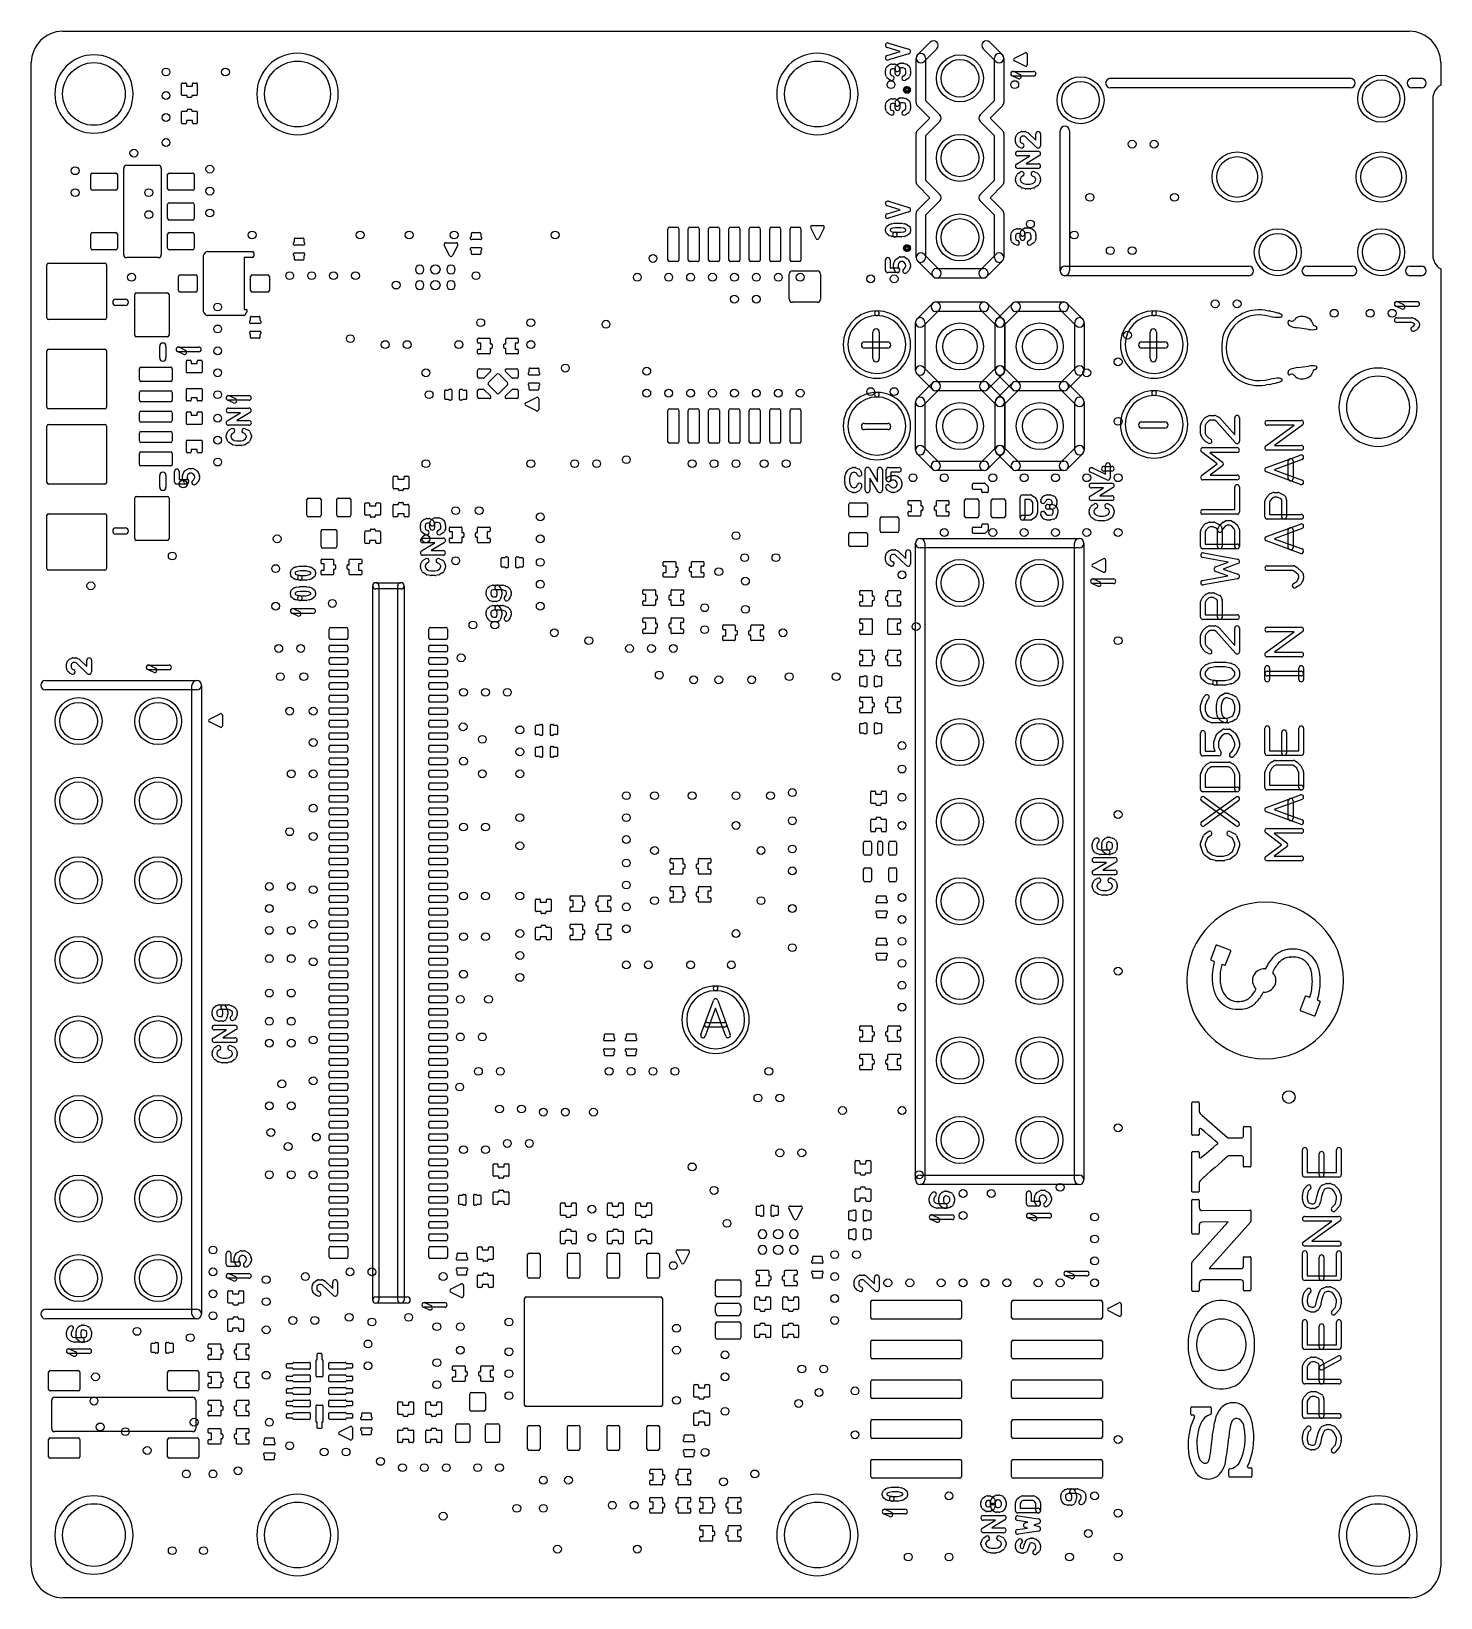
# Model space of a CAD drawing. Extents: x 0 to 45, y 0 to 50.
import ezdxf

# ---------------------------------------------------------------- set-up
doc = ezdxf.new("R2010")
doc.units = 0
for name, color, linetype in [('HOLE_1-6', 7, 'CONTINUOUS'), ('OUTLINE', 7, 'CONTINUOUS'), ('Resist-A', 7, 'CONTINUOUS'), ('Symbol-A', 7, 'CONTINUOUS')]:
    doc.layers.add(name, color=color, linetype=linetype)

msp = doc.modelspace()

# ---------------------------------------------------------------- linework, layer by layer
at = {"layer": 'HOLE_1-6'}
for centre, radius in [((2, 48), 1), ((8.5, 48), 1.05), ((25.1, 48), 1.05), ((29.65, 48.5), 0.6), ((4.3, 48.7), 0.125), ((6.2, 48.7), 0.125), ((4.3, 47.95), 0.125), ((27.45, 48.3), 0.125), ((31.4, 48.3), 0.125), ((33.5, 47.8), 0.6), ((43.1, 47.85), 0.6), ((4.3, 47.25), 0.125), ((4.3, 46.45), 0.125), ((29.65, 45.96), 0.6), ((35.15, 46.4), 0.125), ((35.85, 46.4), 0.125), ((3.275, 46.1125), 0.125), ((38.5, 45.35), 0.65), ((43.1, 45.35), 0.65), ((1.4, 45.55), 0.125), ((5.7, 45.6), 0.125), ((5.7, 44.9), 0.125), ((1.4, 44.85), 0.125), ((3.75, 44.85), 0.125), ((33.8, 44.7), 0.125), ((36.5, 44.7), 0.125), ((3.75, 44.15), 0.125), ((5.7, 44.2), 0.125), ((29.65, 43.42), 0.6), ((7.05, 43.5), 0.125), ((10.5, 43.5), 0.125), ((12.0625, 43.5), 0.125), ((13.5, 43.5), 0.125), ((16.725, 43.5), 0.125), ((31.9, 43.85), 0.125), ((33.3, 43.5), 0.125), ((39.8, 42.95), 0.6), ((43.1, 42.95), 0.6), ((34.45, 43), 0.125), ((35.15, 43), 0.125), ((19.85, 42.75), 0.125), ((3.2, 42.15), 0.125), ((8.25, 42.2), 0.125), ((8.95, 42.2), 0.125), ((9.65, 42.2), 0.125), ((10.35, 42.2), 0.125), ((11.65, 41.9), 0.125), ((14.2, 42.2), 0.125), ((19.35, 42.15), 0.125), ((20.35, 42.15), 0.125), ((21.05, 42.15), 0.125), ((21.75, 42.15), 0.125), ((22.45, 42.15), 0.125), ((23.15, 42.15), 0.125), ((23.85, 42.15), 0.125), ((24.55, 42.15), 0.125), ((26.8, 42.1), 0.125), ((27.55, 42.1), 0.125), ((22.45, 41.45), 0.125), ((23.15, 41.45), 0.125), ((5.95, 41.2), 0.125), ((37.8, 41.3), 0.125), ((38.5, 41.3), 0.125), ((41.6, 41), 0.125), ((42.75, 41), 0.125), ((43.45, 41), 0.125), ((5.95, 40.5), 0.125), ((14.35, 40.7), 0.125), ((15.95, 40.7), 0.125), ((18.35, 40.65), 0.125), ((10.1875, 40.1875), 0.125), ((11.3, 40), 0.125), ((12, 40), 0.125), ((13.65, 40), 0.125), ((15.95, 40), 0.125), ((29.65, 39.94), 0.55), ((32.2, 39.94), 0.55), ((35, 40.3), 0.125), ((5.95, 39.8), 0.125), ((34.7, 39.45), 0.125), ((5.95, 39.1), 0.125), ((12.6, 39.1), 0.125), ((17.05, 39.25), 0.125), ((19.65, 39.15), 0.125), ((33.7, 39.1), 0.125), ((43, 38), 1), ((5.95, 38.4), 0.125), ((12.7, 38.4), 0.125), ((19.65, 38.45), 0.125), ((20.35, 38.45), 0.125), ((21.05, 38.45), 0.125), ((21.75, 38.45), 0.125), ((22.45, 38.45), 0.125), ((23.15, 38.45), 0.125), ((23.85, 38.45), 0.125), ((24.55, 38.45), 0.125), ((26.8, 38.5), 0.125), ((27.55, 38.5), 0.125), ((5.95, 37.65), 0.125), ((29.65, 37.4), 0.55), ((32.2, 37.4), 0.55), ((34.7, 37.55), 0.125), ((5.95, 36.95), 0.125), ((5.95, 36.25), 0.125), ((12.6, 36.2), 0.125), ((15.95, 36.2), 0.125), ((17.35, 36.2), 0.125), ((18.05, 36.2), 0.125), ((19, 36.325), 0.125), ((21.1, 36.2), 0.125), ((21.8, 36.2), 0.125), ((22.5, 36.2), 0.125), ((23.4, 36.2), 0.125), ((24.1, 36.2), 0.125), ((4.85, 35.55), 0.125), ((28.15, 35.75), 0.125), ((29.15, 35.75), 0.125), ((30.7, 35.75), 0.125), ((31.7, 35.75), 0.125), ((32.7, 35.75), 0.125), ((33.7, 35.75), 0.125), ((34.7, 35.75), 0.125), ((13.55, 34.7), 0.125), ((14.3, 34.7), 0.125), ((16.25, 34.5), 0.125), ((22.5, 33.9), 0.125), ((29.15, 34), 0.125), ((30.7, 34), 0.125), ((31.7, 34), 0.125), ((32.7, 34), 0.125), ((33.7, 34), 0.125), ((34.7, 34), 0.125), ((7.85, 33.8), 0.125), ((12.6, 33.8), 0.125), ((16.25, 33.8), 0.125), ((4.5, 33.25), 0.125), ((13.55, 33.1), 0.125), ((16.25, 33.05), 0.125), ((22.775, 33.2), 0.125), ((23.775, 33.2), 0.125), ((7.8, 32.85), 0.125), ((21.95, 32.75), 0.125), ((22.8, 32.45), 0.125), ((27.8, 32.65), 0.125), ((29.65, 32.39), 0.6), ((32.19, 32.39), 0.6), ((1.9, 32.3), 0.125), ((16.25, 32.35), 0.125), ((7.8, 31.65), 0.125), ((9.6125, 31.7375), 0.125), ((16.25, 31.65), 0.125), ((21.5, 31.6), 0.125), ((22.8, 31.55), 0.125), ((14.1, 31.05), 0.125), ((14.8, 31.05), 0.125), ((21.5, 30.9), 0.125), ((28.25, 31), 0.125), ((16.7, 30.8), 0.125), ((17.8, 30.55), 0.125), ((24, 30.8), 0.125), ((34.7, 30.55), 0.125), ((7.9, 30.3), 0.125), ((8.6, 30.3), 0.125), ((13.725, 30), 0.125), ((19.1, 30.3), 0.125), ((19.8, 30.3), 0.125), ((20.5, 30.3), 0.125), ((29.65, 29.85), 0.6), ((32.19, 29.85), 0.6), ((7.95, 29.4), 0.125), ((8.7, 29.4), 0.125), ((20.05, 29.45), 0.125), ((24.2, 29.4), 0.125), ((25.7, 29.4), 0.125), ((13.8, 28.9), 0.125), ((14.5, 28.9), 0.125), ((15.2, 28.9), 0.125), ((21.15, 29.3), 0.125), ((21.95, 29.3), 0.125), ((23, 29.3), 0.125), ((1.51, 27.98), 0.6), ((4.05, 27.98), 0.6), ((8.25, 28.3), 0.125), ((9, 28.3), 0.125), ((13.7875, 27.8), 0.125), ((14.4, 27.4), 0.125), ((15.6, 27.7), 0.125), ((29.65, 27.31), 0.6), ((32.19, 27.31), 0.6), ((9, 27.3), 0.125), ((15.6, 27), 0.125), ((27.8, 27.2), 0.125), ((13.8, 26.7), 0.125), ((27.8, 26.45), 0.125), ((1.51, 25.44), 0.6), ((4.05, 25.44), 0.6), ((8.3, 26.3), 0.125), ((9, 26.3), 0.125), ((14.4, 26.3), 0.125), ((15.6, 26.3), 0.125), ((19, 25.6), 0.125), ((19.9, 25.6), 0.125), ((21.1, 25.6), 0.125), ((22.5, 25.6), 0.125), ((23.6, 25.6), 0.125), ((24.3, 25.7), 0.125), ((27.8, 25.55), 0.125), ((9, 25.2), 0.125), ((15.6, 24.9), 0.125), ((19, 24.9), 0.125), ((29.65, 24.77), 0.6), ((32.19, 24.77), 0.6), ((34.7, 25), 0.125), ((8.25, 24.45), 0.125), ((13.8, 24.6), 0.125), ((14.5, 24.6), 0.125), ((22.5, 24.65), 0.125), ((24.3, 24.8), 0.125), ((27.8, 24.65), 0.125), ((9, 24.3), 0.125), ((15.6, 24), 0.125), ((19, 24.2), 0.125), ((24.3, 23.9), 0.125), ((1.51, 22.9), 0.6), ((4.05, 22.9), 0.6), ((19, 23.45), 0.125), ((19.9, 23.85), 0.125), ((23.3, 23.85), 0.125), ((24.3, 23.2), 0.125), ((7.6, 22.7), 0.125), ((8.3, 22.7), 0.125), ((9, 22.6), 0.125), ((13.8, 22.4), 0.125), ((14.5, 22.4), 0.125), ((15.6, 22.4), 0.125), ((19, 22.75), 0.125), ((29.65, 22.23), 0.6), ((32.19, 22.23), 0.6), ((7.6, 22), 0.125), ((19, 22.05), 0.125), ((19.9, 22.25), 0.125), ((23.3, 22.25), 0.125), ((24.3, 22), 0.125), ((27.8, 22.35), 0.125), ((9, 21.5), 0.125), ((27.8, 21.65), 0.125), ((7.6, 21.3), 0.125), ((8.3, 21.3), 0.125), ((13.8, 21.1), 0.125), ((14.5, 21.1), 0.125), ((15.6, 21.2), 0.125), ((19, 21.35), 0.125), ((22.5, 21.2), 0.125), ((27.8, 20.95), 0.125), ((1.51, 20.36), 0.6), ((4.05, 20.36), 0.6), ((7.6, 20.4), 0.125), ((8.3, 20.4), 0.125), ((15.6, 20.5), 0.125), ((24.3, 20.75), 0.125), ((9, 20.3), 0.125), ((13.8, 19.9), 0.125), ((19, 20.2), 0.125), ((19.7, 20.2), 0.125), ((21.05, 20.2), 0.125), ((22.35, 20.2), 0.125), ((27.8, 20.25), 0.125), ((29.65, 19.69), 0.6), ((32.19, 19.69), 0.6), ((34.7, 20), 0.125), ((15.6, 19.8), 0.125), ((27.8, 19.55), 0.125), ((7.6, 19.3), 0.125), ((8.3, 19.3), 0.125), ((13.7, 19.1), 0.125), ((14.6, 19.1), 0.125), ((7.6, 18.4), 0.125), ((8.3, 18.4), 0.125), ((27.8, 18.85), 0.125), ((1.51, 17.82), 0.6), ((4.05, 17.82), 0.6), ((13.7, 17.9), 0.125), ((14.4, 17.9), 0.125), ((7.6, 17.7), 0.125), ((8.3, 17.7), 0.125), ((9, 17.8), 0.125), ((29.65, 17.15), 0.6), ((32.19, 17.15), 0.6), ((8, 16.4), 0.125), ((9, 16.5), 0.125), ((14.275, 16.8), 0.125), ((14.975, 16.8), 0.125), ((18.45, 16.8), 0.125), ((19.15, 16.8), 0.125), ((19.85, 16.8), 0.125), ((20.55, 16.8), 0.125), ((23.55, 16.8), 0.125), ((13.675, 16.3), 0.125), ((23.2, 15.95), 0.125), ((23.9, 15.95), 0.125), ((40.15, 15.98), 0.2), ((1.51, 15.28), 0.6), ((4.05, 15.28), 0.6), ((7.6, 15.7), 0.125), ((8.3, 15.7), 0.125), ((14.95, 15.6), 0.125), ((15.65, 15.6), 0.125), ((16.35, 15.5), 0.125), ((17.05, 15.5), 0.125), ((17.95, 15.5), 0.125), ((25.9, 15.55), 0.125), ((27.8, 15.55), 0.125), ((29.65, 14.61), 0.6), ((32.19, 14.61), 0.6), ((34.7, 15), 0.125), ((7.65, 14.85), 0.125), ((8.2, 14.4), 0.125), ((9.1, 14.7), 0.125), ((15.2, 14.5), 0.125), ((15.9, 14.5), 0.125), ((13.8, 14.3), 0.125), ((14.5, 14.3), 0.125), ((23.9, 14.2), 0.125), ((24.6, 14.2), 0.125), ((7.6, 13.5), 0.125), ((8.3, 13.5), 0.125), ((9, 13.5), 0.125), ((21.1, 13.75), 0.125), ((28.35, 13.5), 0.125), ((1.51, 12.74), 0.6), ((4.05, 12.74), 0.6), ((21.8, 13), 0.125), ((29.75, 12.9), 0.125), ((30.65, 12.9), 0.125), ((32.85, 13.1), 0.125), ((17.9, 12.4), 0.125), ((22.2125, 11.95), 0.125), ((29.75, 12.2), 0.125), ((33.95, 12.15), 0.125), ((17.9, 11.5), 0.125), ((33.95, 11.45), 0.125), ((5.8, 11.1), 0.125), ((25.65, 10.95), 0.125), ((26.35, 10.95), 0.125), ((1.51, 10.2), 0.6), ((4.05, 10.2), 0.6), ((5.8, 10.4), 0.125), ((10.175, 10.4), 0.125), ((10.875, 10.4), 0.125), ((20.5, 10.6), 0.125), ((33.95, 10.75), 0.125), ((7.5, 10.15), 0.125), ((8.75, 10.25), 0.125), ((13.15, 10.25), 0.125), ((25.65, 10.25), 0.125), ((27.35, 10.05), 0.125), ((28.05, 10.05), 0.125), ((29.05, 10.05), 0.125), ((29.75, 10.05), 0.125), ((30.45, 10.05), 0.125), ((31.15, 10.05), 0.125), ((32.15, 10.05), 0.125), ((32.85, 10.05), 0.125), ((33.95, 10.05), 0.125), ((5.8, 9.7), 0.125), ((7.5, 9.45), 0.125), ((25.65, 9.55), 0.125), ((5.8, 9), 0.125), ((10.15, 8.95), 0.125), ((12.05, 8.95), 0.125), ((3.375, 8.5), 0.125), ((7.5, 8.55), 0.125), ((8.35, 8.85), 0.125), ((9.05, 8.85), 0.125), ((10.875, 8.8), 0.125), ((12.95, 8.65), 0.125), ((13.7, 8.65), 0.125), ((15.25, 8.8), 0.125), ((20.6, 8.6), 0.125), ((25.65, 8.85), 0.125), ((5.075, 8.3), 0.125), ((10.75, 8.1), 0.125), ((13.7, 7.9), 0.125), ((20.6, 7.9), 0.125), ((10.75, 7.4), 0.125), ((12.95, 7.5), 0.125), ((15.25, 7.85), 0.125), ((22.15, 7.75), 0.125), ((2.05, 7.05), 0.125), ((7.5, 7.1), 0.125), ((15.25, 7.15), 0.125), ((22.15, 7.05), 0.125), ((24.6, 7.3), 0.125), ((25.3, 7.3), 0.125), ((12.95, 6.8), 0.125), ((15.25, 6.45), 0.125), ((25.15, 6.55), 0.125), ((26.3, 6.6), 0.125), ((2, 6.275), 0.125), ((20.6, 6.3), 0.125), ((22.15, 5.95), 0.125), ((24.5, 6.2), 0.125), ((2.2, 5.45), 0.125), ((5.2, 5.6), 0.125), ((7.6, 5.6), 0.125), ((3, 5.3), 0.125), ((26.3, 5.2), 0.125), ((34.7, 5.05), 0.125), ((3.7, 4.7), 0.125), ((8.25, 4.85), 0.125), ((9.35, 4.65), 0.125), ((10.05, 4.65), 0.125), ((21.5125, 4.6375), 0.125), ((4.95, 3.95), 0.125), ((5.8, 3.95), 0.125), ((6.6, 4.05), 0.125), ((11.15, 4.35), 0.125), ((11.85, 4.15), 0.125), ((12.55, 4.15), 0.125), ((13.25, 4.15), 0.125), ((14.25, 4.15), 0.125), ((14.95, 4.15), 0.125), ((23.1, 3.95), 0.125), ((16.35, 3.75), 0.125), ((17.15, 3.75), 0.125), ((22.1, 3.7), 0.125), ((2, 2), 1), ((8.5, 2), 1.05), ((18.55, 2.95), 0.125), ((19.25, 2.95), 0.125), ((25.1, 2), 1.05), ((29.3, 3.25), 0.125), ((33.95, 3.25), 0.125), ((43, 2), 1), ((13.15, 2.6), 0.125), ((15.5, 2.85), 0.125), ((16.35, 2.85), 0.125), ((34.7, 2.7), 0.125), ((33.75, 2.05), 0.125), ((4.5, 1.5), 0.125), ((5.5, 1.5), 0.125), ((16.8, 1.55), 0.125), ((19.35, 1.55), 0.125), ((28, 1.3), 0.125), ((29.3, 1.3), 0.125), ((33.15, 1.3), 0.125), ((34.7, 1.3), 0.125)]:
    msp.add_circle(centre, radius, dxfattribs=at)
at = {"layer": 'OUTLINE'}
for p, q in [((1, 50), (44, 50)), ((0, 1), (0, 49)), ((45, 49), (45, 48.28301)), ((44.75, 47.85), (44.75, 42.85)), ((45, 42.41699), (45, 1)), ((44, 0), (1, 0))]:
    msp.add_line(p, q, dxfattribs=at)
for centre, radius, start, end in [((1, 49), 1, 90, 180), ((44, 49), 1, 0, 90), ((45.25, 47.85), 0.5, 120.000155, 180), ((45.25, 42.85), 0.5, 180, -120.000155), ((1, 1), 1, 180, -90), ((44, 1), 1, -90, 0)]:
    msp.add_arc(centre, radius, start, end, dxfattribs=at)
at = {"layer": 'Resist-A'}
for p, q in [((4.8, 47.975), (4.8, 48.325)), ((4.825, 48.35), (4.925, 48.35)), ((4.95, 48.325), (4.95, 48.25)), ((4.95, 48.25), (5.15, 48.25)), ((5.15, 48.25), (5.15, 48.325)), ((5.175, 48.35), (5.275, 48.35)), ((5.3, 48.325), (5.3, 47.975)), ((4.975, 47.95), (4.825, 47.95)), ((4.975, 47.9125), (4.975, 47.95)), ((5.1, 47.8875), (5, 47.8875)), ((5, 47.5125), (5.1, 47.5125)), ((5.275, 47.95), (5.125, 47.95)), ((5.125, 47.95), (5.125, 47.9125)), ((4.8, 47.075), (4.8, 47.425)), ((4.825, 47.45), (4.975, 47.45)), ((4.925, 47.05), (4.825, 47.05)), ((5.15, 47.15), (4.95, 47.15)), ((4.95, 47.15), (4.95, 47.075)), ((4.975, 47.45), (4.975, 47.4875)), ((5.125, 47.4875), (5.125, 47.45)), ((5.125, 47.45), (5.275, 47.45)), ((5.15, 47.075), (5.15, 47.15)), ((5.275, 47.05), (5.175, 47.05)), ((5.3, 47.425), (5.3, 47.075)), ((1.9, 44.975), (1.9, 45.425)), ((1.95, 45.475), (2.7, 45.475)), ((2.75, 45.425), (2.75, 44.975)), ((4.35, 44.975), (4.35, 45.425)), ((4.4, 45.475), (5.15, 45.475)), ((5.2, 45.425), (5.2, 44.975)), ((2.7, 44.925), (1.95, 44.925)), ((5.15, 44.925), (4.4, 44.925)), ((4.4, 44.525), (5.15, 44.525)), ((4.35, 44.025), (4.35, 44.475)), ((5.2, 44.475), (5.2, 44.025)), ((1.9, 43.075), (1.9, 43.525)), ((1.95, 43.575), (2.7, 43.575)), ((2.75, 43.525), (2.75, 43.075)), ((4.35, 43.075), (4.35, 43.525)), ((5.15, 43.975), (4.4, 43.975)), ((4.4, 43.575), (5.15, 43.575)), ((5.2, 43.525), (5.2, 43.075)), ((14.05, 43.45), (14.05, 43.55)), ((14.075, 43.575), (14.325, 43.575)), ((14.35, 43.55), (14.35, 43.45)), ((20.325, 42.7), (20.325, 43.7)), ((20.375, 43.75), (20.625, 43.75)), ((20.675, 43.7), (20.675, 42.7)), ((20.975, 42.7), (20.975, 43.7)), ((21.025, 43.75), (21.275, 43.75)), ((21.325, 43.7), (21.325, 42.7)), ((21.625, 42.7), (21.625, 43.7)), ((21.675, 43.75), (21.925, 43.75)), ((21.975, 43.7), (21.975, 42.7)), ((22.275, 42.7), (22.275, 43.7)), ((22.325, 43.75), (22.575, 43.75)), ((22.625, 43.7), (22.625, 42.7)), ((22.925, 42.7), (22.925, 43.7)), ((22.975, 43.75), (23.225, 43.75)), ((23.275, 43.7), (23.275, 42.7)), ((23.575, 42.7), (23.575, 43.7)), ((23.625, 43.75), (23.875, 43.75)), ((23.925, 43.7), (23.925, 42.7)), ((24.225, 42.7), (24.225, 43.7)), ((24.275, 43.75), (24.525, 43.75)), ((24.575, 43.7), (24.575, 42.7)), ((2.7, 43.025), (1.95, 43.025)), ((5.15, 43.025), (4.4, 43.025)), ((8.375, 43.2), (8.375, 43.25)), ((8.4, 43.275), (8.4, 43.375)), ((8.7, 43.175), (8.4, 43.175)), ((8.425, 43.4), (8.675, 43.4)), ((8.7, 43.375), (8.7, 43.275)), ((8.725, 43.25), (8.725, 43.2)), ((14.025, 43.375), (14.025, 43.425)), ((14.025, 43.025), (14.025, 43.075)), ((14.35, 43.35), (14.05, 43.35)), ((14.05, 43.1), (14.35, 43.1)), ((14.05, 42.9), (14.05, 43)), ((14.35, 43), (14.35, 42.9)), ((14.375, 43.425), (14.375, 43.375)), ((14.375, 43.075), (14.375, 43.025)), ((0.5, 40.85), (0.5, 42.55)), ((0.55, 42.6), (2.35, 42.6)), ((2.4, 42.55), (2.4, 40.85)), ((8.375, 42.85), (8.375, 42.9)), ((8.4, 42.925), (8.7, 42.925)), ((8.4, 42.725), (8.4, 42.825)), ((8.675, 42.7), (8.425, 42.7)), ((8.7, 42.825), (8.7, 42.725)), ((8.725, 42.9), (8.725, 42.85)), ((14.325, 42.875), (14.075, 42.875)), ((20.625, 42.65), (20.375, 42.65)), ((21.275, 42.65), (21.025, 42.65)), ((21.925, 42.65), (21.675, 42.65)), ((22.575, 42.65), (22.325, 42.65)), ((23.225, 42.65), (22.975, 42.65)), ((23.875, 42.65), (23.625, 42.65)), ((24.525, 42.65), (24.275, 42.65)), ((4.7, 41.725), (4.7, 42.175)), ((4.75, 42.225), (5.25, 42.225)), ((5.3, 42.175), (5.3, 41.725)), ((7, 41.725), (7, 42.175)), ((7.05, 42.225), (7.55, 42.225)), ((7.6, 42.175), (7.6, 41.725)), ((3.3, 40.3), (3.3, 41.6)), ((3.35, 41.65), (4.35, 41.65)), ((4.4, 41.6), (4.4, 40.3)), ((5.25, 41.675), (4.75, 41.675)), ((7.55, 41.675), (7.05, 41.675)), ((2.35, 40.8), (0.55, 40.8)), ((6.975, 40.7), (6.975, 40.75)), ((7, 40.775), (7, 40.875)), ((7.3, 40.675), (7, 40.675)), ((7.025, 40.9), (7.275, 40.9)), ((7.3, 40.875), (7.3, 40.775)), ((7.325, 40.75), (7.325, 40.7)), ((4.35, 40.25), (3.35, 40.25)), ((6.975, 40.35), (6.975, 40.4)), ((7, 40.425), (7.3, 40.425)), ((7, 40.225), (7, 40.325)), ((7.275, 40.2), (7.025, 40.2)), ((7.3, 40.325), (7.3, 40.225)), ((7.325, 40.4), (7.325, 40.35)), ((14.25, 40.075), (14.25, 40.175)), ((14.275, 40.2), (14.625, 40.2)), ((14.35, 40.05), (14.275, 40.05)), ((14.35, 39.85), (14.35, 40.05)), ((14.65, 40.175), (14.65, 40.025)), ((14.65, 40.025), (14.6875, 40.025)), ((14.7125, 40), (14.7125, 39.9)), ((15.0875, 39.9), (15.0875, 40)), ((15.1125, 40.025), (15.15, 40.025)), ((15.15, 40.025), (15.15, 40.175)), ((15.175, 40.2), (15.525, 40.2)), ((15.525, 40.05), (15.45, 40.05)), ((15.45, 40.05), (15.45, 39.85)), ((15.55, 40.175), (15.55, 40.075)), ((0.5, 38), (0.5, 39.8)), ((0.55, 39.85), (2.35, 39.85)), ((2.4, 39.8), (2.4, 38)), ((4.975, 39.5), (5.075, 39.5)), ((5.325, 39.5), (5.425, 39.5)), ((14.25, 39.725), (14.25, 39.825)), ((14.275, 39.85), (14.35, 39.85)), ((14.625, 39.7), (14.275, 39.7)), ((14.6875, 39.875), (14.65, 39.875)), ((14.65, 39.875), (14.65, 39.725)), ((15.15, 39.875), (15.1125, 39.875)), ((15.15, 39.725), (15.15, 39.875)), ((15.525, 39.7), (15.175, 39.7)), ((15.45, 39.85), (15.525, 39.85)), ((15.55, 39.825), (15.55, 39.725)), ((3.45, 38.875), (3.45, 39.225)), ((3.5, 39.275), (4.45, 39.275)), ((4.5, 39.225), (4.5, 38.875)), ((4.95, 39.125), (4.95, 39.475)), ((5.425, 39.1), (4.975, 39.1)), ((5.1, 39.475), (5.1, 39.4)), ((5.1, 39.4), (5.3, 39.4)), ((5.3, 39.4), (5.3, 39.475)), ((5.45, 39.475), (5.45, 39.125)), ((14.25, 38.975), (14.25, 39.175)), ((14.3, 39.225), (14.62429, 39.225)), ((14.65964, 39.13964), (14.45964, 38.93964)), ((14.59595, 38.78536), (14.86464, 39.05405)), ((14.93536, 39.05405), (15.20405, 38.78536)), ((15.34036, 38.93964), (15.14036, 39.13964)), ((15.17571, 39.225), (15.5, 39.225)), ((15.55, 39.175), (15.55, 38.975)), ((15.875, 39.05), (15.875, 39.1)), ((15.9, 39.125), (15.9, 39.225)), ((16.2, 39.025), (15.9, 39.025)), ((15.925, 39.25), (16.175, 39.25)), ((16.2, 39.225), (16.2, 39.125)), ((16.225, 39.1), (16.225, 39.05)), ((4.45, 38.825), (3.5, 38.825)), ((3.5, 38.525), (4.45, 38.525)), ((4.95, 38.225), (4.95, 38.575)), ((4.975, 38.6), (5.425, 38.6)), ((5.45, 38.575), (5.45, 38.225)), ((13.2, 38.275), (13.2, 38.525)), ((13.225, 38.55), (13.325, 38.55)), ((13.35, 38.575), (13.4, 38.575)), ((13.425, 38.55), (13.425, 38.25)), ((13.675, 38.25), (13.675, 38.55)), ((13.7, 38.575), (13.75, 38.575)), ((13.775, 38.55), (13.875, 38.55)), ((13.9, 38.525), (13.9, 38.275)), ((14.25, 38.325), (14.25, 38.525)), ((14.42429, 38.925), (14.3, 38.925)), ((14.3, 38.575), (14.42429, 38.575)), ((14.45964, 38.56036), (14.65964, 38.36036)), ((14.86464, 38.44595), (14.59595, 38.71464)), ((15.20405, 38.71464), (14.93536, 38.44595)), ((15.14036, 38.36036), (15.34036, 38.56036)), ((15.5, 38.925), (15.37571, 38.925)), ((15.37571, 38.575), (15.5, 38.575)), ((15.55, 38.525), (15.55, 38.325)), ((15.875, 38.7), (15.875, 38.75)), ((15.9, 38.775), (16.2, 38.775)), ((15.9, 38.575), (15.9, 38.675)), ((16.175, 38.55), (15.925, 38.55)), ((16.2, 38.675), (16.2, 38.575)), ((16.225, 38.75), (16.225, 38.7)), ((3.45, 38.225), (3.45, 38.475)), ((4.45, 38.175), (3.5, 38.175)), ((4.5, 38.475), (4.5, 38.225)), ((5.075, 38.2), (4.975, 38.2)), ((5.3, 38.3), (5.1, 38.3)), ((5.1, 38.3), (5.1, 38.225)), ((5.3, 38.225), (5.3, 38.3)), ((5.425, 38.2), (5.325, 38.2)), ((13.325, 38.25), (13.225, 38.25)), ((13.4, 38.225), (13.35, 38.225)), ((13.75, 38.225), (13.7, 38.225)), ((13.875, 38.25), (13.775, 38.25)), ((14.62429, 38.275), (14.3, 38.275)), ((15.5, 38.275), (15.17571, 38.275)), ((2.35, 37.95), (0.55, 37.95)), ((3.45, 37.575), (3.45, 37.825)), ((3.5, 37.875), (4.45, 37.875)), ((4.45, 37.525), (3.5, 37.525)), ((4.5, 37.825), (4.5, 37.575)), ((4.95, 37.475), (4.95, 37.825)), ((4.975, 37.85), (5.075, 37.85)), ((5.1, 37.825), (5.1, 37.75)), ((5.1, 37.75), (5.3, 37.75)), ((5.3, 37.75), (5.3, 37.825)), ((5.325, 37.85), (5.425, 37.85)), ((5.45, 37.825), (5.45, 37.475)), ((20.325, 36.9), (20.325, 37.9)), ((20.375, 37.95), (20.625, 37.95)), ((20.675, 37.9), (20.675, 36.9)), ((20.975, 36.9), (20.975, 37.9)), ((21.025, 37.95), (21.275, 37.95)), ((21.325, 37.9), (21.325, 36.9)), ((21.625, 36.9), (21.625, 37.9)), ((21.675, 37.95), (21.925, 37.95)), ((21.975, 37.9), (21.975, 36.9)), ((22.275, 36.9), (22.275, 37.9)), ((22.325, 37.95), (22.575, 37.95)), ((22.625, 37.9), (22.625, 36.9)), ((22.925, 36.9), (22.925, 37.9)), ((22.975, 37.95), (23.225, 37.95)), ((23.275, 37.9), (23.275, 36.9)), ((23.575, 36.9), (23.575, 37.9)), ((23.625, 37.95), (23.875, 37.95)), ((23.925, 37.9), (23.925, 36.9)), ((24.225, 36.9), (24.225, 37.9)), ((24.275, 37.95), (24.525, 37.95)), ((24.575, 37.9), (24.575, 36.9)), ((0.5, 35.6), (0.5, 37.4)), ((0.55, 37.45), (2.35, 37.45)), ((2.4, 37.4), (2.4, 35.6)), ((3.45, 36.925), (3.45, 37.175)), ((3.5, 37.225), (4.45, 37.225)), ((4.5, 37.175), (4.5, 36.925)), ((5.425, 37.45), (4.975, 37.45)), ((3.45, 36.175), (3.45, 36.525)), ((4.45, 36.875), (3.5, 36.875)), ((3.5, 36.575), (4.45, 36.575)), ((4.5, 36.525), (4.5, 36.175)), ((4.95, 36.575), (4.95, 36.925)), ((4.975, 36.95), (5.425, 36.95)), ((5.075, 36.55), (4.975, 36.55)), ((5.3, 36.65), (5.1, 36.65)), ((5.1, 36.65), (5.1, 36.575)), ((5.3, 36.575), (5.3, 36.65)), ((5.425, 36.55), (5.325, 36.55)), ((5.45, 36.925), (5.45, 36.575)), ((20.625, 36.85), (20.375, 36.85)), ((21.275, 36.85), (21.025, 36.85)), ((21.925, 36.85), (21.675, 36.85)), ((22.575, 36.85), (22.325, 36.85)), ((23.225, 36.85), (22.975, 36.85)), ((23.875, 36.85), (23.625, 36.85)), ((24.525, 36.85), (24.275, 36.85)), ((4.45, 36.125), (3.5, 36.125)), ((2.35, 35.55), (0.55, 35.55)), ((11.55, 35.425), (11.55, 35.775)), ((11.575, 35.8), (11.675, 35.8)), ((11.7, 35.775), (11.7, 35.7)), ((11.7, 35.7), (11.9, 35.7)), ((11.9, 35.7), (11.9, 35.775)), ((11.925, 35.8), (12.025, 35.8)), ((12.05, 35.775), (12.05, 35.425)), ((3.3, 33.8), (3.3, 35.1)), ((3.35, 35.15), (4.35, 35.15)), ((4.4, 35.1), (4.4, 33.8)), ((8.8, 34.55), (8.8, 35.05)), ((8.85, 35.1), (9.2, 35.1)), ((9.25, 35.05), (9.25, 34.55)), ((9.75, 34.55), (9.75, 35.05)), ((9.8, 35.1), (10.15, 35.1)), ((10.2, 35.05), (10.2, 34.55)), ((11.725, 35.4), (11.575, 35.4)), ((11.725, 35.3625), (11.725, 35.4)), ((11.85, 35.3375), (11.75, 35.3375)), ((12.025, 35.4), (11.875, 35.4)), ((11.875, 35.4), (11.875, 35.3625)), ((28, 34.9), (28, 35)), ((28.025, 35.025), (28.375, 35.025)), ((28.4, 35), (28.4, 34.85)), ((28.9, 34.85), (28.9, 35)), ((28.925, 35.025), (29.275, 35.025)), ((29.3, 35), (29.3, 34.9)), ((29.8, 34.525), (29.8, 35.025)), ((29.85, 35.075), (30.2, 35.075)), ((30.25, 35.025), (30.25, 34.525)), ((30.65, 34.525), (30.65, 35.025)), ((30.7, 35.075), (31.05, 35.075)), ((31.1, 35.025), (31.1, 34.525)), ((0.5, 32.85), (0.5, 34.55)), ((0.55, 34.6), (2.35, 34.6)), ((2.4, 34.55), (2.4, 32.85)), ((9.2, 34.5), (8.85, 34.5)), ((10.15, 34.5), (9.8, 34.5)), ((10.65, 34.575), (10.65, 34.925)), ((10.675, 34.95), (10.775, 34.95)), ((10.825, 34.55), (10.675, 34.55)), ((10.8, 34.925), (10.8, 34.85)), ((10.8, 34.85), (11, 34.85)), ((10.825, 34.5125), (10.825, 34.55)), ((11.125, 34.55), (10.975, 34.55)), ((10.975, 34.55), (10.975, 34.5125)), ((11, 34.85), (11, 34.925)), ((11.025, 34.95), (11.125, 34.95)), ((11.15, 34.925), (11.15, 34.575)), ((11.55, 34.525), (11.55, 34.875)), ((11.575, 34.9), (11.725, 34.9)), ((11.675, 34.5), (11.575, 34.5)), ((11.9, 34.6), (11.7, 34.6)), ((11.7, 34.6), (11.7, 34.525)), ((11.725, 34.9), (11.725, 34.9375)), ((11.75, 34.9625), (11.85, 34.9625)), ((11.875, 34.9375), (11.875, 34.9)), ((11.875, 34.9), (12.025, 34.9)), ((11.9, 34.525), (11.9, 34.6)), ((12.025, 34.5), (11.925, 34.5)), ((12.05, 34.875), (12.05, 34.525)), ((26.1, 34.55), (26.1, 34.9)), ((26.15, 34.95), (26.65, 34.95)), ((26.65, 34.5), (26.15, 34.5)), ((26.7, 34.9), (26.7, 34.55)), ((27.15, 34.5), (27.65, 34.5)), ((28, 34.55), (28, 34.65)), ((28.1, 34.875), (28.025, 34.875)), ((28.025, 34.675), (28.1, 34.675)), ((28.375, 34.525), (28.025, 34.525)), ((28.1, 34.675), (28.1, 34.875)), ((28.4, 34.85), (28.4375, 34.85)), ((28.4375, 34.7), (28.4, 34.7)), ((28.4, 34.7), (28.4, 34.55)), ((28.4625, 34.825), (28.4625, 34.725)), ((28.8375, 34.725), (28.8375, 34.825)), ((28.8625, 34.85), (28.9, 34.85)), ((28.9, 34.7), (28.8625, 34.7)), ((28.9, 34.55), (28.9, 34.7)), ((29.275, 34.525), (28.925, 34.525)), ((29.275, 34.875), (29.2, 34.875)), ((29.2, 34.875), (29.2, 34.675)), ((29.2, 34.675), (29.275, 34.675)), ((29.3, 34.65), (29.3, 34.55)), ((9.25, 33.55), (9.25, 34.05)), ((9.3, 34.1), (9.7, 34.1)), ((9.75, 34.05), (9.75, 33.55)), ((10.65, 33.675), (10.65, 34.025)), ((10.675, 34.05), (10.825, 34.05)), ((10.825, 34.05), (10.825, 34.0875)), ((10.95, 34.4875), (10.85, 34.4875)), ((10.85, 34.1125), (10.95, 34.1125)), ((10.975, 34.0875), (10.975, 34.05)), ((10.975, 34.05), (11.125, 34.05)), ((11.15, 34.025), (11.15, 33.675)), ((13.35, 34.05), (13.35, 34.15)), ((13.375, 34.175), (13.725, 34.175)), ((13.45, 34.025), (13.375, 34.025)), ((13.45, 33.825), (13.45, 34.025)), ((13.75, 34.15), (13.75, 34)), ((13.75, 34), (13.7875, 34)), ((14.2125, 34), (14.25, 34)), ((14.25, 34), (14.25, 34.15)), ((14.275, 34.175), (14.625, 34.175)), ((14.625, 34.025), (14.55, 34.025)), ((14.55, 34.025), (14.55, 33.825)), ((14.65, 34.15), (14.65, 34.05)), ((26.15, 34), (26.65, 34)), ((27.1, 34.05), (27.1, 34.45)), ((27.65, 34), (27.15, 34)), ((27.7, 34.45), (27.7, 34.05)), ((30.2, 34.475), (29.85, 34.475)), ((31.05, 34.475), (30.7, 34.475)), ((4.35, 33.75), (3.35, 33.75)), ((9.7, 33.5), (9.3, 33.5)), ((10.775, 33.65), (10.675, 33.65)), ((11, 33.75), (10.8, 33.75)), ((10.8, 33.75), (10.8, 33.675)), ((11, 33.675), (11, 33.75)), ((11.125, 33.65), (11.025, 33.65)), ((13.35, 33.7), (13.35, 33.8)), ((13.375, 33.825), (13.45, 33.825)), ((13.725, 33.675), (13.375, 33.675)), ((13.7875, 33.85), (13.75, 33.85)), ((13.75, 33.85), (13.75, 33.7)), ((13.8125, 33.975), (13.8125, 33.875)), ((14.1875, 33.875), (14.1875, 33.975)), ((14.25, 33.85), (14.2125, 33.85)), ((14.25, 33.7), (14.25, 33.85)), ((14.625, 33.675), (14.275, 33.675)), ((14.55, 33.825), (14.625, 33.825)), ((14.65, 33.8), (14.65, 33.7)), ((26.1, 33.6), (26.1, 33.95)), ((26.65, 33.55), (26.15, 33.55)), ((26.7, 33.95), (26.7, 33.6)), ((9.25, 33.025), (9.25, 33.125)), ((9.275, 33.15), (9.625, 33.15)), ((9.35, 33), (9.275, 33)), ((9.35, 32.8), (9.35, 33)), ((9.65, 33.125), (9.65, 32.975)), ((10.15, 32.975), (10.15, 33.125)), ((10.175, 33.15), (10.525, 33.15)), ((10.525, 33), (10.45, 33)), ((10.45, 33), (10.45, 32.8)), ((10.55, 33.125), (10.55, 33.025)), ((15, 32.925), (15, 33.175)), ((15.025, 33.2), (15.125, 33.2)), ((15.15, 33.225), (15.2, 33.225)), ((15.225, 33.2), (15.225, 32.9)), ((15.475, 32.9), (15.475, 33.2)), ((15.5, 33.225), (15.55, 33.225)), ((15.575, 33.2), (15.675, 33.2)), ((15.7, 33.175), (15.7, 32.925)), ((20.175, 32.95), (20.175, 33.05)), ((20.2, 33.075), (20.55, 33.075)), ((20.575, 33.05), (20.575, 32.9)), ((21.075, 32.9), (21.075, 33.05)), ((21.1, 33.075), (21.45, 33.075)), ((21.475, 33.05), (21.475, 32.95)), ((2.35, 32.8), (0.55, 32.8)), ((9.25, 32.675), (9.25, 32.775)), ((9.275, 32.8), (9.35, 32.8)), ((9.625, 32.65), (9.275, 32.65)), ((9.65, 32.975), (9.6875, 32.975)), ((9.6875, 32.825), (9.65, 32.825)), ((9.65, 32.825), (9.65, 32.675)), ((9.7125, 32.95), (9.7125, 32.85)), ((10.0875, 32.85), (10.0875, 32.95)), ((10.1125, 32.975), (10.15, 32.975)), ((10.15, 32.825), (10.1125, 32.825)), ((10.15, 32.675), (10.15, 32.825)), ((10.525, 32.65), (10.175, 32.65)), ((10.45, 32.8), (10.525, 32.8)), ((10.55, 32.775), (10.55, 32.675)), ((15.125, 32.9), (15.025, 32.9)), ((15.2, 32.875), (15.15, 32.875)), ((15.55, 32.875), (15.5, 32.875)), ((15.675, 32.9), (15.575, 32.9)), ((20.175, 32.6), (20.175, 32.7)), ((20.275, 32.925), (20.2, 32.925)), ((20.2, 32.725), (20.275, 32.725)), ((20.55, 32.575), (20.2, 32.575)), ((20.275, 32.725), (20.275, 32.925)), ((20.575, 32.9), (20.6125, 32.9)), ((20.6125, 32.75), (20.575, 32.75)), ((20.575, 32.75), (20.575, 32.6)), ((20.6375, 32.875), (20.6375, 32.775)), ((21.0125, 32.775), (21.0125, 32.875)), ((21.0375, 32.9), (21.075, 32.9)), ((21.075, 32.75), (21.0375, 32.75)), ((21.075, 32.6), (21.075, 32.75)), ((21.45, 32.575), (21.1, 32.575)), ((21.45, 32.925), (21.375, 32.925)), ((21.375, 32.925), (21.375, 32.725)), ((21.375, 32.725), (21.45, 32.725)), ((21.475, 32.7), (21.475, 32.6)), ((19.525, 32.05), (19.525, 32.15)), ((19.55, 32.175), (19.9, 32.175)), ((19.625, 32.025), (19.55, 32.025)), ((19.625, 31.825), (19.625, 32.025)), ((19.925, 32.15), (19.925, 32)), ((19.925, 32), (19.9625, 32)), ((20.3875, 32), (20.425, 32)), ((20.425, 32), (20.425, 32.15)), ((20.45, 32.175), (20.8, 32.175)), ((20.8, 32.025), (20.725, 32.025)), ((20.725, 32.025), (20.725, 31.825)), ((20.825, 32.15), (20.825, 32.05)), ((26.45, 32.025), (26.45, 32.125)), ((26.475, 32.15), (26.825, 32.15)), ((26.55, 32), (26.475, 32)), ((26.55, 31.8), (26.55, 32)), ((26.85, 32.125), (26.85, 31.975)), ((27.35, 31.975), (27.35, 32.125)), ((27.375, 32.15), (27.725, 32.15)), ((27.725, 32), (27.65, 32)), ((27.65, 32), (27.65, 31.8)), ((27.75, 32.125), (27.75, 32.025)), ((19.525, 31.7), (19.525, 31.8)), ((19.55, 31.825), (19.625, 31.825)), ((19.9, 31.675), (19.55, 31.675)), ((19.9625, 31.85), (19.925, 31.85)), ((19.925, 31.85), (19.925, 31.7)), ((19.9875, 31.975), (19.9875, 31.875)), ((20.3625, 31.875), (20.3625, 31.975)), ((20.425, 31.85), (20.3875, 31.85)), ((20.425, 31.7), (20.425, 31.85)), ((20.8, 31.675), (20.45, 31.675)), ((20.725, 31.825), (20.8, 31.825)), ((20.825, 31.8), (20.825, 31.7)), ((26.45, 31.675), (26.45, 31.775)), ((26.475, 31.8), (26.55, 31.8)), ((26.825, 31.65), (26.475, 31.65)), ((26.85, 31.975), (26.8875, 31.975)), ((26.8875, 31.825), (26.85, 31.825)), ((26.85, 31.825), (26.85, 31.675)), ((26.9125, 31.95), (26.9125, 31.85)), ((27.2875, 31.85), (27.2875, 31.95)), ((27.3125, 31.975), (27.35, 31.975)), ((27.35, 31.825), (27.3125, 31.825)), ((27.35, 31.675), (27.35, 31.825)), ((27.725, 31.65), (27.375, 31.65)), ((27.65, 31.8), (27.725, 31.8)), ((27.75, 31.775), (27.75, 31.675)), ((19.525, 31.15), (19.525, 31.25)), ((19.55, 31.275), (19.9, 31.275)), ((19.625, 31.125), (19.55, 31.125)), ((19.625, 30.925), (19.625, 31.125)), ((19.925, 31.25), (19.925, 31.1)), ((19.925, 31.1), (19.9625, 31.1)), ((19.9875, 31.075), (19.9875, 30.975)), ((20.3625, 30.975), (20.3625, 31.075)), ((20.3875, 31.1), (20.425, 31.1)), ((20.425, 31.1), (20.425, 31.25)), ((20.45, 31.275), (20.8, 31.275)), ((20.8, 31.125), (20.725, 31.125)), ((20.725, 31.125), (20.725, 30.925)), ((20.825, 31.25), (20.825, 31.15)), ((22.075, 30.925), (22.075, 31.025)), ((22.1, 31.05), (22.45, 31.05)), ((22.475, 31.025), (22.475, 30.875)), ((22.975, 30.875), (22.975, 31.025)), ((23, 31.05), (23.35, 31.05)), ((23.375, 31.025), (23.375, 30.925)), ((26.45, 31.125), (26.45, 31.225)), ((26.475, 31.25), (26.825, 31.25)), ((26.55, 31.1), (26.475, 31.1)), ((26.55, 30.9), (26.55, 31.1)), ((26.85, 31.225), (26.85, 30.775)), ((27.35, 30.775), (27.35, 31.225)), ((27.375, 31.25), (27.725, 31.25)), ((27.725, 31.1), (27.65, 31.1)), ((27.65, 31.1), (27.65, 30.9)), ((27.75, 31.225), (27.75, 31.125)), ((9.51, 30.64), (9.51, 30.92)), ((9.56, 30.97), (10.06, 30.97)), ((10.06, 30.59), (9.56, 30.59)), ((10.11, 30.92), (10.11, 30.64)), ((12.69, 30.64), (12.69, 30.92)), ((12.74, 30.97), (13.24, 30.97)), ((13.24, 30.59), (12.74, 30.59)), ((13.29, 30.92), (13.29, 30.64)), ((19.525, 30.8), (19.525, 30.9)), ((19.55, 30.925), (19.625, 30.925)), ((19.9, 30.775), (19.55, 30.775)), ((19.9625, 30.95), (19.925, 30.95)), ((19.925, 30.95), (19.925, 30.8)), ((20.425, 30.95), (20.3875, 30.95)), ((20.425, 30.8), (20.425, 30.95)), ((20.8, 30.775), (20.45, 30.775)), ((20.725, 30.925), (20.8, 30.925)), ((20.825, 30.9), (20.825, 30.8)), ((22.075, 30.575), (22.075, 30.675)), ((22.175, 30.9), (22.1, 30.9)), ((22.1, 30.7), (22.175, 30.7)), ((22.45, 30.55), (22.1, 30.55)), ((22.175, 30.7), (22.175, 30.9)), ((22.475, 30.875), (22.5125, 30.875)), ((22.5125, 30.725), (22.475, 30.725)), ((22.475, 30.725), (22.475, 30.575)), ((22.5375, 30.85), (22.5375, 30.75)), ((22.9125, 30.75), (22.9125, 30.85)), ((22.9375, 30.875), (22.975, 30.875)), ((22.975, 30.725), (22.9375, 30.725)), ((22.975, 30.575), (22.975, 30.725)), ((23.35, 30.55), (23, 30.55)), ((23.35, 30.9), (23.275, 30.9)), ((23.275, 30.9), (23.275, 30.7)), ((23.275, 30.7), (23.35, 30.7)), ((23.375, 30.675), (23.375, 30.575)), ((26.45, 30.775), (26.45, 30.875)), ((26.475, 30.9), (26.55, 30.9)), ((26.825, 30.75), (26.475, 30.75)), ((27.725, 30.75), (27.375, 30.75)), ((27.65, 30.9), (27.725, 30.9)), ((27.75, 30.875), (27.75, 30.775)), ((9.51, 30.24), (9.51, 30.36)), ((9.56, 30.41), (10.06, 30.41)), ((10.06, 30.19), (9.56, 30.19)), ((9.56, 30.01), (10.06, 30.01)), ((10.11, 30.36), (10.11, 30.24)), ((12.69, 30.24), (12.69, 30.36)), ((12.74, 30.41), (13.24, 30.41)), ((13.24, 30.19), (12.74, 30.19)), ((12.74, 30.01), (13.24, 30.01)), ((13.29, 30.36), (13.29, 30.24)), ((26.45, 30.125), (26.45, 30.225)), ((26.475, 30.25), (26.825, 30.25)), ((26.55, 30.1), (26.475, 30.1)), ((26.55, 29.9), (26.55, 30.1)), ((26.85, 30.225), (26.85, 30.075)), ((26.85, 30.075), (26.8875, 30.075)), ((26.9125, 30.05), (26.9125, 29.95)), ((27.2875, 29.95), (27.2875, 30.05)), ((27.3125, 30.075), (27.35, 30.075)), ((27.35, 30.075), (27.35, 30.225)), ((27.375, 30.25), (27.725, 30.25)), ((27.725, 30.1), (27.65, 30.1)), ((27.65, 30.1), (27.65, 29.9)), ((27.75, 30.225), (27.75, 30.125)), ((9.51, 29.84), (9.51, 29.96)), ((9.51, 29.44), (9.51, 29.56)), ((10.06, 29.79), (9.56, 29.79)), ((9.56, 29.61), (10.06, 29.61)), ((10.11, 29.96), (10.11, 29.84)), ((10.11, 29.56), (10.11, 29.44)), ((12.69, 29.84), (12.69, 29.96)), ((12.69, 29.44), (12.69, 29.56)), ((13.24, 29.79), (12.74, 29.79)), ((12.74, 29.61), (13.24, 29.61)), ((13.29, 29.96), (13.29, 29.84)), ((13.29, 29.56), (13.29, 29.44)), ((26.45, 29.775), (26.45, 29.875)), ((26.475, 29.9), (26.55, 29.9)), ((26.825, 29.75), (26.475, 29.75)), ((26.8875, 29.925), (26.85, 29.925)), ((26.85, 29.925), (26.85, 29.775)), ((27.35, 29.925), (27.3125, 29.925)), ((27.35, 29.775), (27.35, 29.925)), ((27.725, 29.75), (27.375, 29.75)), ((27.65, 29.9), (27.725, 29.9)), ((27.75, 29.875), (27.75, 29.775)), ((9.51, 29.04), (9.51, 29.16)), ((10.06, 29.39), (9.56, 29.39)), ((9.56, 29.21), (10.06, 29.21)), ((10.11, 29.16), (10.11, 29.04)), ((12.69, 29.04), (12.69, 29.16)), ((13.24, 29.39), (12.74, 29.39)), ((12.74, 29.21), (13.24, 29.21)), ((13.29, 29.16), (13.29, 29.04)), ((26.45, 29.125), (26.45, 29.375)), ((26.475, 29.4), (26.575, 29.4)), ((26.575, 29.1), (26.475, 29.1)), ((26.6, 29.425), (26.65, 29.425)), ((26.65, 29.075), (26.6, 29.075)), ((26.675, 29.4), (26.675, 29.1)), ((26.925, 29.1), (26.925, 29.4)), ((26.95, 29.425), (27, 29.425)), ((27, 29.075), (26.95, 29.075)), ((27.025, 29.4), (27.125, 29.4)), ((27.125, 29.1), (27.025, 29.1)), ((27.15, 29.375), (27.15, 29.125)), ((9.51, 28.64), (9.51, 28.76)), ((10.06, 28.99), (9.56, 28.99)), ((9.56, 28.81), (10.06, 28.81)), ((10.06, 28.59), (9.56, 28.59)), ((10.11, 28.76), (10.11, 28.64)), ((12.69, 28.64), (12.69, 28.76)), ((13.24, 28.99), (12.74, 28.99)), ((12.74, 28.81), (13.24, 28.81)), ((13.24, 28.59), (12.74, 28.59)), ((13.29, 28.76), (13.29, 28.64)), ((26.45, 28.625), (26.45, 28.725)), ((26.475, 28.75), (26.825, 28.75)), ((26.55, 28.6), (26.475, 28.6)), ((26.55, 28.4), (26.55, 28.6)), ((26.85, 28.725), (26.85, 28.575)), ((26.85, 28.575), (26.8875, 28.575)), ((26.9125, 28.55), (26.9125, 28.45)), ((27.2875, 28.45), (27.2875, 28.55)), ((27.3125, 28.575), (27.35, 28.575)), ((27.35, 28.575), (27.35, 28.725)), ((27.375, 28.75), (27.725, 28.75)), ((27.725, 28.6), (27.65, 28.6)), ((27.65, 28.6), (27.65, 28.4)), ((27.75, 28.725), (27.75, 28.625)), ((9.51, 28.24), (9.51, 28.36)), ((9.56, 28.41), (10.06, 28.41)), ((10.06, 28.19), (9.56, 28.19)), ((9.56, 28.01), (10.06, 28.01)), ((10.11, 28.36), (10.11, 28.24)), ((12.69, 28.24), (12.69, 28.36)), ((12.74, 28.41), (13.24, 28.41)), ((13.24, 28.19), (12.74, 28.19)), ((12.74, 28.01), (13.24, 28.01)), ((13.29, 28.36), (13.29, 28.24)), ((26.45, 28.275), (26.45, 28.375)), ((26.475, 28.4), (26.55, 28.4)), ((26.825, 28.25), (26.475, 28.25)), ((26.8875, 28.425), (26.85, 28.425)), ((26.85, 28.425), (26.85, 28.275)), ((27.35, 28.425), (27.3125, 28.425)), ((27.35, 28.275), (27.35, 28.425)), ((27.725, 28.25), (27.375, 28.25)), ((27.65, 28.4), (27.725, 28.4)), ((27.75, 28.375), (27.75, 28.275)), ((9.51, 27.84), (9.51, 27.96)), ((9.51, 27.44), (9.51, 27.56)), ((10.06, 27.79), (9.56, 27.79)), ((9.56, 27.61), (10.06, 27.61)), ((10.11, 27.96), (10.11, 27.84)), ((10.11, 27.56), (10.11, 27.44)), ((12.69, 27.84), (12.69, 27.96)), ((12.69, 27.44), (12.69, 27.56)), ((13.24, 27.79), (12.74, 27.79)), ((12.74, 27.61), (13.24, 27.61)), ((13.29, 27.96), (13.29, 27.84)), ((13.29, 27.56), (13.29, 27.44)), ((16.1, 27.575), (16.1, 27.825)), ((16.125, 27.85), (16.225, 27.85)), ((16.225, 27.55), (16.125, 27.55)), ((16.25, 27.875), (16.3, 27.875)), ((16.3, 27.525), (16.25, 27.525)), ((16.325, 27.85), (16.325, 27.55)), ((16.575, 27.55), (16.575, 27.85)), ((16.6, 27.875), (16.65, 27.875)), ((16.65, 27.525), (16.6, 27.525)), ((16.675, 27.85), (16.775, 27.85)), ((16.775, 27.55), (16.675, 27.55)), ((16.8, 27.825), (16.8, 27.575)), ((26.45, 27.625), (26.45, 27.875)), ((26.475, 27.9), (26.575, 27.9)), ((26.575, 27.6), (26.475, 27.6)), ((26.6, 27.925), (26.65, 27.925)), ((26.65, 27.575), (26.6, 27.575)), ((26.675, 27.9), (26.675, 27.6)), ((26.925, 27.6), (26.925, 27.9)), ((26.95, 27.925), (27, 27.925)), ((27, 27.575), (26.95, 27.575)), ((27.025, 27.9), (27.125, 27.9)), ((27.125, 27.6), (27.025, 27.6)), ((27.15, 27.875), (27.15, 27.625)), ((9.51, 27.04), (9.51, 27.16)), ((10.06, 27.39), (9.56, 27.39)), ((9.56, 27.21), (10.06, 27.21)), ((10.11, 27.16), (10.11, 27.04)), ((12.69, 27.04), (12.69, 27.16)), ((13.24, 27.39), (12.74, 27.39)), ((12.74, 27.21), (13.24, 27.21)), ((13.29, 27.16), (13.29, 27.04)), ((16.1, 26.875), (16.1, 27.125)), ((16.125, 27.15), (16.225, 27.15)), ((16.25, 27.175), (16.3, 27.175)), ((16.325, 27.15), (16.325, 26.85)), ((16.575, 26.85), (16.575, 27.15)), ((16.6, 27.175), (16.65, 27.175)), ((16.675, 27.15), (16.775, 27.15)), ((16.8, 27.125), (16.8, 26.875)), ((9.51, 26.64), (9.51, 26.76)), ((10.06, 26.99), (9.56, 26.99)), ((9.56, 26.81), (10.06, 26.81)), ((10.06, 26.59), (9.56, 26.59)), ((10.11, 26.76), (10.11, 26.64)), ((12.69, 26.64), (12.69, 26.76)), ((13.24, 26.99), (12.74, 26.99)), ((12.74, 26.81), (13.24, 26.81)), ((13.24, 26.59), (12.74, 26.59)), ((13.29, 26.76), (13.29, 26.64)), ((16.225, 26.85), (16.125, 26.85)), ((16.3, 26.825), (16.25, 26.825)), ((16.65, 26.825), (16.6, 26.825)), ((16.775, 26.85), (16.675, 26.85)), ((9.51, 26.24), (9.51, 26.36)), ((9.56, 26.41), (10.06, 26.41)), ((10.06, 26.19), (9.56, 26.19)), ((9.56, 26.01), (10.06, 26.01)), ((10.11, 26.36), (10.11, 26.24)), ((12.69, 26.24), (12.69, 26.36)), ((12.74, 26.41), (13.24, 26.41)), ((13.24, 26.19), (12.74, 26.19)), ((12.74, 26.01), (13.24, 26.01)), ((13.29, 26.36), (13.29, 26.24)), ((9.51, 25.84), (9.51, 25.96)), ((9.51, 25.44), (9.51, 25.56)), ((10.06, 25.79), (9.56, 25.79)), ((9.56, 25.61), (10.06, 25.61)), ((10.11, 25.96), (10.11, 25.84)), ((10.11, 25.56), (10.11, 25.44)), ((12.69, 25.84), (12.69, 25.96)), ((12.69, 25.44), (12.69, 25.56)), ((13.24, 25.79), (12.74, 25.79)), ((12.74, 25.61), (13.24, 25.61)), ((13.29, 25.96), (13.29, 25.84)), ((13.29, 25.56), (13.29, 25.44)), ((26.8, 25.375), (26.8, 25.725)), ((26.825, 25.75), (26.925, 25.75)), ((26.95, 25.725), (26.95, 25.65)), ((26.95, 25.65), (27.15, 25.65)), ((27.15, 25.65), (27.15, 25.725)), ((27.175, 25.75), (27.275, 25.75)), ((27.3, 25.725), (27.3, 25.375)), ((9.51, 25.04), (9.51, 25.16)), ((10.06, 25.39), (9.56, 25.39)), ((9.56, 25.21), (10.06, 25.21)), ((10.11, 25.16), (10.11, 25.04)), ((12.69, 25.04), (12.69, 25.16)), ((13.24, 25.39), (12.74, 25.39)), ((12.74, 25.21), (13.24, 25.21)), ((13.29, 25.16), (13.29, 25.04)), ((26.975, 25.35), (26.825, 25.35)), ((26.975, 25.3125), (26.975, 25.35)), ((27.1, 25.2875), (27, 25.2875)), ((27.275, 25.35), (27.125, 25.35)), ((27.125, 25.35), (27.125, 25.3125)), ((9.51, 24.64), (9.51, 24.76)), ((10.06, 24.99), (9.56, 24.99)), ((9.56, 24.81), (10.06, 24.81)), ((10.06, 24.59), (9.56, 24.59)), ((10.11, 24.76), (10.11, 24.64)), ((12.69, 24.64), (12.69, 24.76)), ((13.24, 24.99), (12.74, 24.99)), ((12.74, 24.81), (13.24, 24.81)), ((13.24, 24.59), (12.74, 24.59)), ((13.29, 24.76), (13.29, 24.64)), ((26.8, 24.475), (26.8, 24.825)), ((26.825, 24.85), (26.975, 24.85)), ((27.15, 24.55), (26.95, 24.55)), ((26.95, 24.55), (26.95, 24.475)), ((26.975, 24.85), (26.975, 24.8875)), ((27, 24.9125), (27.1, 24.9125)), ((27.125, 24.8875), (27.125, 24.85)), ((27.125, 24.85), (27.275, 24.85)), ((27.15, 24.475), (27.15, 24.55)), ((27.3, 24.825), (27.3, 24.475)), ((9.51, 24.24), (9.51, 24.36)), ((9.56, 24.41), (10.06, 24.41)), ((10.06, 24.19), (9.56, 24.19)), ((9.56, 24.01), (10.06, 24.01)), ((10.11, 24.36), (10.11, 24.24)), ((12.69, 24.24), (12.69, 24.36)), ((12.74, 24.41), (13.24, 24.41)), ((13.24, 24.19), (12.74, 24.19)), ((12.74, 24.01), (13.24, 24.01)), ((13.29, 24.36), (13.29, 24.24)), ((26.575, 23.75), (26.575, 24.1)), ((26.625, 24.15), (26.775, 24.15)), ((26.925, 24.45), (26.825, 24.45)), ((26.825, 24.1), (26.825, 23.75)), ((27.025, 23.75), (27.025, 24.1)), ((27.075, 24.15), (27.125, 24.15)), ((27.275, 24.45), (27.175, 24.45)), ((27.175, 24.1), (27.175, 23.75)), ((27.375, 23.75), (27.375, 24.1)), ((27.425, 24.15), (27.575, 24.15)), ((27.625, 24.1), (27.625, 23.75)), ((9.51, 23.84), (9.51, 23.96)), ((9.51, 23.44), (9.51, 23.56)), ((10.06, 23.79), (9.56, 23.79)), ((9.56, 23.61), (10.06, 23.61)), ((10.11, 23.96), (10.11, 23.84)), ((10.11, 23.56), (10.11, 23.44)), ((12.69, 23.84), (12.69, 23.96)), ((12.69, 23.44), (12.69, 23.56)), ((13.24, 23.79), (12.74, 23.79)), ((12.74, 23.61), (13.24, 23.61)), ((13.29, 23.96), (13.29, 23.84)), ((13.29, 23.56), (13.29, 23.44)), ((20.4, 23.475), (20.4, 23.575)), ((20.425, 23.6), (20.775, 23.6)), ((20.8, 23.575), (20.8, 23.425)), ((21.3, 23.425), (21.3, 23.575)), ((21.325, 23.6), (21.675, 23.6)), ((21.7, 23.575), (21.7, 23.475)), ((26.775, 23.7), (26.625, 23.7)), ((27.125, 23.7), (27.075, 23.7)), ((27.575, 23.7), (27.425, 23.7)), ((9.51, 23.04), (9.51, 23.16)), ((10.06, 23.39), (9.56, 23.39)), ((9.56, 23.21), (10.06, 23.21)), ((10.11, 23.16), (10.11, 23.04)), ((12.69, 23.04), (12.69, 23.16)), ((13.24, 23.39), (12.74, 23.39)), ((12.74, 23.21), (13.24, 23.21)), ((13.29, 23.16), (13.29, 23.04)), ((20.4, 23.125), (20.4, 23.225)), ((20.5, 23.45), (20.425, 23.45)), ((20.425, 23.25), (20.5, 23.25)), ((20.775, 23.1), (20.425, 23.1)), ((20.5, 23.25), (20.5, 23.45)), ((20.8, 23.425), (20.8375, 23.425)), ((20.8375, 23.275), (20.8, 23.275)), ((20.8, 23.275), (20.8, 23.125)), ((20.8625, 23.4), (20.8625, 23.3)), ((21.2375, 23.3), (21.2375, 23.4)), ((21.2625, 23.425), (21.3, 23.425)), ((21.3, 23.275), (21.2625, 23.275)), ((21.3, 23.125), (21.3, 23.275)), ((21.675, 23.1), (21.325, 23.1)), ((21.675, 23.45), (21.6, 23.45)), ((21.6, 23.45), (21.6, 23.25)), ((21.6, 23.25), (21.675, 23.25)), ((21.7, 23.225), (21.7, 23.125)), ((26.575, 22.9), (26.575, 23.25)), ((26.625, 23.3), (26.775, 23.3)), ((26.825, 23.25), (26.825, 22.9)), ((27.375, 22.9), (27.375, 23.25)), ((27.425, 23.3), (27.575, 23.3)), ((27.625, 23.25), (27.625, 22.9)), ((9.51, 22.64), (9.51, 22.76)), ((10.06, 22.99), (9.56, 22.99)), ((9.56, 22.81), (10.06, 22.81)), ((10.06, 22.59), (9.56, 22.59)), ((10.11, 22.76), (10.11, 22.64)), ((12.69, 22.64), (12.69, 22.76)), ((13.24, 22.99), (12.74, 22.99)), ((12.74, 22.81), (13.24, 22.81)), ((13.24, 22.59), (12.74, 22.59)), ((13.29, 22.76), (13.29, 22.64)), ((20.4, 22.575), (20.4, 22.675)), ((20.425, 22.7), (20.775, 22.7)), ((20.5, 22.55), (20.425, 22.55)), ((20.5, 22.35), (20.5, 22.55)), ((20.8, 22.675), (20.8, 22.525)), ((20.8, 22.525), (20.8375, 22.525)), ((20.8625, 22.5), (20.8625, 22.4)), ((21.2375, 22.4), (21.2375, 22.5)), ((21.2625, 22.525), (21.3, 22.525)), ((21.3, 22.525), (21.3, 22.675)), ((21.325, 22.7), (21.675, 22.7)), ((21.675, 22.55), (21.6, 22.55)), ((21.6, 22.55), (21.6, 22.35)), ((21.7, 22.675), (21.7, 22.575)), ((26.775, 22.85), (26.625, 22.85)), ((27.575, 22.85), (27.425, 22.85)), ((9.51, 22.24), (9.51, 22.36)), ((9.56, 22.41), (10.06, 22.41)), ((10.06, 22.19), (9.56, 22.19)), ((9.56, 22.01), (10.06, 22.01)), ((10.11, 22.36), (10.11, 22.24)), ((12.69, 22.24), (12.69, 22.36)), ((12.74, 22.41), (13.24, 22.41)), ((13.24, 22.19), (12.74, 22.19)), ((12.74, 22.01), (13.24, 22.01)), ((13.29, 22.36), (13.29, 22.24)), ((16.1, 21.925), (16.1, 22.275)), ((16.125, 22.3), (16.225, 22.3)), ((16.25, 22.275), (16.25, 22.2)), ((16.25, 22.2), (16.45, 22.2)), ((16.45, 22.2), (16.45, 22.275)), ((16.475, 22.3), (16.575, 22.3)), ((16.6, 22.275), (16.6, 21.925)), ((17.2, 22.275), (17.2, 22.375)), ((17.2, 21.925), (17.2, 22.025)), ((17.225, 22.4), (17.575, 22.4)), ((17.3, 22.25), (17.225, 22.25)), ((17.225, 22.05), (17.3, 22.05)), ((17.3, 22.05), (17.3, 22.25)), ((17.6, 22.375), (17.6, 22.225)), ((17.6, 22.225), (17.6375, 22.225)), ((17.6375, 22.075), (17.6, 22.075)), ((17.6, 22.075), (17.6, 21.925)), ((17.6625, 22.2), (17.6625, 22.1)), ((18.0375, 22.1), (18.0375, 22.2)), ((18.0625, 22.225), (18.1, 22.225)), ((18.1, 22.075), (18.0625, 22.075)), ((18.1, 22.225), (18.1, 22.375)), ((18.1, 21.925), (18.1, 22.075)), ((18.125, 22.4), (18.475, 22.4)), ((18.475, 22.25), (18.4, 22.25)), ((18.4, 22.25), (18.4, 22.05)), ((18.4, 22.05), (18.475, 22.05)), ((18.5, 22.375), (18.5, 22.275)), ((18.5, 22.025), (18.5, 21.925)), ((20.4, 22.225), (20.4, 22.325)), ((20.425, 22.35), (20.5, 22.35)), ((20.775, 22.2), (20.425, 22.2)), ((20.8375, 22.375), (20.8, 22.375)), ((20.8, 22.375), (20.8, 22.225)), ((21.3, 22.375), (21.2625, 22.375)), ((21.3, 22.225), (21.3, 22.375)), ((21.675, 22.2), (21.325, 22.2)), ((21.6, 22.35), (21.675, 22.35)), ((21.7, 22.325), (21.7, 22.225)), ((26.975, 22.2), (26.975, 22.25)), ((27, 22.275), (27, 22.375)), ((27.3, 22.175), (27, 22.175)), ((27.025, 22.4), (27.275, 22.4)), ((27.3, 22.375), (27.3, 22.275)), ((27.325, 22.25), (27.325, 22.2)), ((9.51, 21.84), (9.51, 21.96)), ((9.51, 21.44), (9.51, 21.56)), ((10.06, 21.79), (9.56, 21.79)), ((9.56, 21.61), (10.06, 21.61)), ((10.11, 21.96), (10.11, 21.84)), ((10.11, 21.56), (10.11, 21.44)), ((12.69, 21.84), (12.69, 21.96)), ((12.69, 21.44), (12.69, 21.56)), ((13.24, 21.79), (12.74, 21.79)), ((12.74, 21.61), (13.24, 21.61)), ((13.29, 21.96), (13.29, 21.84)), ((13.29, 21.56), (13.29, 21.44)), ((16.275, 21.9), (16.125, 21.9)), ((16.275, 21.8625), (16.275, 21.9)), ((16.4, 21.8375), (16.3, 21.8375)), ((16.575, 21.9), (16.425, 21.9)), ((16.425, 21.9), (16.425, 21.8625)), ((17.575, 21.9), (17.225, 21.9)), ((17.225, 21.5), (17.575, 21.5)), ((18.475, 21.9), (18.125, 21.9)), ((18.125, 21.5), (18.475, 21.5)), ((26.975, 21.85), (26.975, 21.9)), ((27, 21.925), (27.3, 21.925)), ((27, 21.725), (27, 21.825)), ((27.275, 21.7), (27.025, 21.7)), ((27.3, 21.825), (27.3, 21.725)), ((27.325, 21.9), (27.325, 21.85)), ((9.51, 21.04), (9.51, 21.16)), ((10.06, 21.39), (9.56, 21.39)), ((9.56, 21.21), (10.06, 21.21)), ((10.11, 21.16), (10.11, 21.04)), ((12.69, 21.04), (12.69, 21.16)), ((13.24, 21.39), (12.74, 21.39)), ((12.74, 21.21), (13.24, 21.21)), ((13.29, 21.16), (13.29, 21.04)), ((16.1, 21.025), (16.1, 21.375)), ((16.125, 21.4), (16.275, 21.4)), ((16.225, 21), (16.125, 21)), ((16.45, 21.1), (16.25, 21.1)), ((16.25, 21.1), (16.25, 21.025)), ((16.275, 21.4), (16.275, 21.4375)), ((16.3, 21.4625), (16.4, 21.4625)), ((16.425, 21.4375), (16.425, 21.4)), ((16.425, 21.4), (16.575, 21.4)), ((16.45, 21.025), (16.45, 21.1)), ((16.575, 21), (16.475, 21)), ((16.6, 21.375), (16.6, 21.025)), ((17.2, 21.375), (17.2, 21.475)), ((17.2, 21.025), (17.2, 21.125)), ((17.3, 21.35), (17.225, 21.35)), ((17.225, 21.15), (17.3, 21.15)), ((17.575, 21), (17.225, 21)), ((17.3, 21.15), (17.3, 21.35)), ((17.6, 21.475), (17.6, 21.325)), ((17.6, 21.325), (17.6375, 21.325)), ((17.6375, 21.175), (17.6, 21.175)), ((17.6, 21.175), (17.6, 21.025)), ((17.6625, 21.3), (17.6625, 21.2)), ((18.0375, 21.2), (18.0375, 21.3)), ((18.0625, 21.325), (18.1, 21.325)), ((18.1, 21.175), (18.0625, 21.175)), ((18.1, 21.325), (18.1, 21.475)), ((18.1, 21.025), (18.1, 21.175)), ((18.475, 21), (18.125, 21)), ((18.475, 21.35), (18.4, 21.35)), ((18.4, 21.35), (18.4, 21.15)), ((18.4, 21.15), (18.475, 21.15)), ((18.5, 21.475), (18.5, 21.375)), ((18.5, 21.125), (18.5, 21.025)), ((27, 20.925), (27, 21.025)), ((27.025, 21.05), (27.275, 21.05)), ((27.3, 21.025), (27.3, 20.925)), ((9.51, 20.64), (9.51, 20.76)), ((10.06, 20.99), (9.56, 20.99)), ((9.56, 20.81), (10.06, 20.81)), ((10.06, 20.59), (9.56, 20.59)), ((10.11, 20.76), (10.11, 20.64)), ((12.69, 20.64), (12.69, 20.76)), ((13.24, 20.99), (12.74, 20.99)), ((12.74, 20.81), (13.24, 20.81)), ((13.24, 20.59), (12.74, 20.59)), ((13.29, 20.76), (13.29, 20.64)), ((26.975, 20.85), (26.975, 20.9)), ((26.975, 20.5), (26.975, 20.55)), ((27.3, 20.825), (27, 20.825)), ((27, 20.575), (27.3, 20.575)), ((27.325, 20.9), (27.325, 20.85)), ((27.325, 20.55), (27.325, 20.5)), ((9.51, 20.24), (9.51, 20.36)), ((9.56, 20.41), (10.06, 20.41)), ((10.06, 20.19), (9.56, 20.19)), ((9.56, 20.01), (10.06, 20.01)), ((10.11, 20.36), (10.11, 20.24)), ((12.69, 20.24), (12.69, 20.36)), ((12.74, 20.41), (13.24, 20.41)), ((13.24, 20.19), (12.74, 20.19)), ((12.74, 20.01), (13.24, 20.01)), ((13.29, 20.36), (13.29, 20.24)), ((27, 20.375), (27, 20.475)), ((27.275, 20.35), (27.025, 20.35)), ((27.3, 20.475), (27.3, 20.375)), ((9.51, 19.84), (9.51, 19.96)), ((9.51, 19.44), (9.51, 19.56)), ((10.06, 19.79), (9.56, 19.79)), ((9.56, 19.61), (10.06, 19.61)), ((10.11, 19.96), (10.11, 19.84)), ((10.11, 19.56), (10.11, 19.44)), ((12.69, 19.84), (12.69, 19.96)), ((12.69, 19.44), (12.69, 19.56)), ((13.24, 19.79), (12.74, 19.79)), ((12.74, 19.61), (13.24, 19.61)), ((13.29, 19.96), (13.29, 19.84)), ((13.29, 19.56), (13.29, 19.44)), ((9.51, 19.04), (9.51, 19.16)), ((10.06, 19.39), (9.56, 19.39)), ((9.56, 19.21), (10.06, 19.21)), ((10.11, 19.16), (10.11, 19.04)), ((12.69, 19.04), (12.69, 19.16)), ((13.24, 19.39), (12.74, 19.39)), ((12.74, 19.21), (13.24, 19.21)), ((13.29, 19.16), (13.29, 19.04)), ((9.51, 18.64), (9.51, 18.76)), ((10.06, 18.99), (9.56, 18.99)), ((9.56, 18.81), (10.06, 18.81)), ((10.06, 18.59), (9.56, 18.59)), ((10.11, 18.76), (10.11, 18.64)), ((12.69, 18.64), (12.69, 18.76)), ((13.24, 18.99), (12.74, 18.99)), ((12.74, 18.81), (13.24, 18.81)), ((13.24, 18.59), (12.74, 18.59)), ((13.29, 18.76), (13.29, 18.64)), ((9.51, 18.24), (9.51, 18.36)), ((9.56, 18.41), (10.06, 18.41)), ((10.06, 18.19), (9.56, 18.19)), ((9.56, 18.01), (10.06, 18.01)), ((10.11, 18.36), (10.11, 18.24)), ((12.69, 18.24), (12.69, 18.36)), ((12.74, 18.41), (13.24, 18.41)), ((13.24, 18.19), (12.74, 18.19)), ((12.74, 18.01), (13.24, 18.01)), ((13.29, 18.36), (13.29, 18.24)), ((18.325, 18), (18.575, 18)), ((19.025, 18), (19.275, 18)), ((26.45, 18.125), (26.45, 18.225)), ((26.475, 18.25), (26.825, 18.25)), ((26.55, 18.1), (26.475, 18.1)), ((26.55, 17.9), (26.55, 18.1)), ((26.85, 18.225), (26.85, 18.075)), ((26.85, 18.075), (26.8875, 18.075)), ((26.9125, 18.05), (26.9125, 17.95)), ((27.2875, 17.95), (27.2875, 18.05)), ((27.3125, 18.075), (27.35, 18.075)), ((27.35, 18.075), (27.35, 18.225)), ((27.375, 18.25), (27.725, 18.25)), ((27.725, 18.1), (27.65, 18.1)), ((27.65, 18.1), (27.65, 17.9)), ((27.75, 18.225), (27.75, 18.125)), ((9.51, 17.84), (9.51, 17.96)), ((9.51, 17.44), (9.51, 17.56)), ((10.06, 17.79), (9.56, 17.79)), ((9.56, 17.61), (10.06, 17.61)), ((10.11, 17.96), (10.11, 17.84)), ((10.11, 17.56), (10.11, 17.44)), ((12.69, 17.84), (12.69, 17.96)), ((12.69, 17.44), (12.69, 17.56)), ((13.24, 17.79), (12.74, 17.79)), ((12.74, 17.61), (13.24, 17.61)), ((13.29, 17.96), (13.29, 17.84)), ((13.29, 17.56), (13.29, 17.44)), ((18.275, 17.8), (18.275, 17.85)), ((18.275, 17.45), (18.275, 17.5)), ((18.3, 17.875), (18.3, 17.975)), ((18.6, 17.775), (18.3, 17.775)), ((18.3, 17.525), (18.6, 17.525)), ((18.6, 17.975), (18.6, 17.875)), ((18.625, 17.85), (18.625, 17.8)), ((18.625, 17.5), (18.625, 17.45)), ((18.975, 17.8), (18.975, 17.85)), ((18.975, 17.45), (18.975, 17.5)), ((19, 17.875), (19, 17.975)), ((19.3, 17.775), (19, 17.775)), ((19, 17.525), (19.3, 17.525)), ((19.3, 17.975), (19.3, 17.875)), ((19.325, 17.85), (19.325, 17.8)), ((19.325, 17.5), (19.325, 17.45)), ((26.45, 17.775), (26.45, 17.875)), ((26.475, 17.9), (26.55, 17.9)), ((26.825, 17.75), (26.475, 17.75)), ((26.8875, 17.925), (26.85, 17.925)), ((26.85, 17.925), (26.85, 17.775)), ((27.35, 17.925), (27.3125, 17.925)), ((27.35, 17.775), (27.35, 17.925)), ((27.725, 17.75), (27.375, 17.75)), ((27.65, 17.9), (27.725, 17.9)), ((27.75, 17.875), (27.75, 17.775)), ((9.51, 17.04), (9.51, 17.16)), ((10.06, 17.39), (9.56, 17.39)), ((9.56, 17.21), (10.06, 17.21)), ((10.11, 17.16), (10.11, 17.04)), ((12.69, 17.04), (12.69, 17.16)), ((13.24, 17.39), (12.74, 17.39)), ((12.74, 17.21), (13.24, 17.21)), ((13.29, 17.16), (13.29, 17.04)), ((18.3, 17.325), (18.3, 17.425)), ((18.575, 17.3), (18.325, 17.3)), ((18.6, 17.425), (18.6, 17.325)), ((19, 17.325), (19, 17.425)), ((19.275, 17.3), (19.025, 17.3)), ((19.3, 17.425), (19.3, 17.325)), ((26.45, 17.225), (26.45, 17.325)), ((26.475, 17.35), (26.825, 17.35)), ((26.55, 17.2), (26.475, 17.2)), ((26.475, 17), (26.55, 17)), ((26.55, 17), (26.55, 17.2)), ((26.85, 17.325), (26.85, 17.175)), ((26.85, 17.175), (26.8875, 17.175)), ((26.8875, 17.025), (26.85, 17.025)), ((26.85, 17.025), (26.85, 16.875)), ((26.9125, 17.15), (26.9125, 17.05)), ((27.2875, 17.05), (27.2875, 17.15)), ((27.3125, 17.175), (27.35, 17.175)), ((27.35, 17.025), (27.3125, 17.025)), ((27.35, 17.175), (27.35, 17.325)), ((27.35, 16.875), (27.35, 17.025)), ((27.375, 17.35), (27.725, 17.35)), ((27.725, 17.2), (27.65, 17.2)), ((27.65, 17.2), (27.65, 17)), ((27.65, 17), (27.725, 17)), ((27.75, 17.325), (27.75, 17.225)), ((9.51, 16.64), (9.51, 16.76)), ((10.06, 16.99), (9.56, 16.99)), ((9.56, 16.81), (10.06, 16.81)), ((10.06, 16.59), (9.56, 16.59)), ((10.11, 16.76), (10.11, 16.64)), ((12.69, 16.64), (12.69, 16.76)), ((13.24, 16.99), (12.74, 16.99)), ((12.74, 16.81), (13.24, 16.81)), ((13.24, 16.59), (12.74, 16.59)), ((13.29, 16.76), (13.29, 16.64)), ((26.45, 16.875), (26.45, 16.975)), ((26.825, 16.85), (26.475, 16.85)), ((27.725, 16.85), (27.375, 16.85)), ((27.75, 16.975), (27.75, 16.875)), ((9.51, 16.24), (9.51, 16.36)), ((9.56, 16.41), (10.06, 16.41)), ((10.06, 16.19), (9.56, 16.19)), ((9.56, 16.01), (10.06, 16.01)), ((10.11, 16.36), (10.11, 16.24)), ((12.69, 16.24), (12.69, 16.36)), ((12.74, 16.41), (13.24, 16.41)), ((13.24, 16.19), (12.74, 16.19)), ((12.74, 16.01), (13.24, 16.01)), ((13.29, 16.36), (13.29, 16.24)), ((9.51, 15.84), (9.51, 15.96)), ((9.51, 15.44), (9.51, 15.56)), ((10.06, 15.79), (9.56, 15.79)), ((9.56, 15.61), (10.06, 15.61)), ((10.11, 15.96), (10.11, 15.84)), ((10.11, 15.56), (10.11, 15.44)), ((12.69, 15.84), (12.69, 15.96)), ((12.69, 15.44), (12.69, 15.56)), ((13.24, 15.79), (12.74, 15.79)), ((12.74, 15.61), (13.24, 15.61)), ((13.29, 15.96), (13.29, 15.84)), ((13.29, 15.56), (13.29, 15.44)), ((9.51, 15.04), (9.51, 15.16)), ((10.06, 15.39), (9.56, 15.39)), ((9.56, 15.21), (10.06, 15.21)), ((10.11, 15.16), (10.11, 15.04)), ((12.69, 15.04), (12.69, 15.16)), ((13.24, 15.39), (12.74, 15.39)), ((12.74, 15.21), (13.24, 15.21)), ((13.29, 15.16), (13.29, 15.04)), ((9.51, 14.64), (9.51, 14.76)), ((10.06, 14.99), (9.56, 14.99)), ((9.56, 14.81), (10.06, 14.81)), ((10.06, 14.59), (9.56, 14.59)), ((10.11, 14.76), (10.11, 14.64)), ((12.69, 14.64), (12.69, 14.76)), ((13.24, 14.99), (12.74, 14.99)), ((12.74, 14.81), (13.24, 14.81)), ((13.24, 14.59), (12.74, 14.59)), ((13.29, 14.76), (13.29, 14.64)), ((9.51, 14.24), (9.51, 14.36)), ((9.56, 14.41), (10.06, 14.41)), ((10.06, 14.19), (9.56, 14.19)), ((9.56, 14.01), (10.06, 14.01)), ((10.11, 14.36), (10.11, 14.24)), ((12.69, 14.24), (12.69, 14.36)), ((12.74, 14.41), (13.24, 14.41)), ((13.24, 14.19), (12.74, 14.19)), ((12.74, 14.01), (13.24, 14.01)), ((13.29, 14.36), (13.29, 14.24)), ((9.51, 13.84), (9.51, 13.96)), ((9.51, 13.44), (9.51, 13.56)), ((10.06, 13.79), (9.56, 13.79)), ((9.56, 13.61), (10.06, 13.61)), ((10.11, 13.96), (10.11, 13.84)), ((10.11, 13.56), (10.11, 13.44)), ((12.69, 13.84), (12.69, 13.96)), ((12.69, 13.44), (12.69, 13.56)), ((13.24, 13.79), (12.74, 13.79)), ((12.74, 13.61), (13.24, 13.61)), ((13.29, 13.96), (13.29, 13.84)), ((13.29, 13.56), (13.29, 13.44)), ((14.75, 13.475), (14.75, 13.825)), ((14.775, 13.85), (14.875, 13.85)), ((14.9, 13.825), (14.9, 13.75)), ((14.9, 13.75), (15.1, 13.75)), ((15.1, 13.75), (15.1, 13.825)), ((15.125, 13.85), (15.225, 13.85)), ((15.25, 13.825), (15.25, 13.475)), ((26.3, 13.575), (26.3, 13.925)), ((26.325, 13.95), (26.425, 13.95)), ((26.475, 13.55), (26.325, 13.55)), ((26.45, 13.925), (26.45, 13.85)), ((26.45, 13.85), (26.65, 13.85)), ((26.475, 13.5125), (26.475, 13.55)), ((26.775, 13.55), (26.625, 13.55)), ((26.625, 13.55), (26.625, 13.5125)), ((26.65, 13.85), (26.65, 13.925)), ((26.675, 13.95), (26.775, 13.95)), ((26.8, 13.925), (26.8, 13.575)), ((9.51, 13.04), (9.51, 13.16)), ((10.06, 13.39), (9.56, 13.39)), ((9.56, 13.21), (10.06, 13.21)), ((10.11, 13.16), (10.11, 13.04)), ((12.69, 13.04), (12.69, 13.16)), ((13.24, 13.39), (12.74, 13.39)), ((12.74, 13.21), (13.24, 13.21)), ((13.29, 13.16), (13.29, 13.04)), ((14.925, 13.45), (14.775, 13.45)), ((14.925, 13.4125), (14.925, 13.45)), ((15.05, 13.3875), (14.95, 13.3875)), ((14.95, 13.0125), (15.05, 13.0125)), ((15.225, 13.45), (15.075, 13.45)), ((15.075, 13.45), (15.075, 13.4125)), ((26.3, 12.675), (26.3, 13.025)), ((26.325, 13.05), (26.475, 13.05)), ((26.475, 13.05), (26.475, 13.0875)), ((26.6, 13.4875), (26.5, 13.4875)), ((26.5, 13.1125), (26.6, 13.1125)), ((26.625, 13.0875), (26.625, 13.05)), ((26.625, 13.05), (26.775, 13.05)), ((26.8, 13.025), (26.8, 12.675)), ((9.51, 12.64), (9.51, 12.76)), ((10.06, 12.99), (9.56, 12.99)), ((9.56, 12.81), (10.06, 12.81)), ((10.06, 12.59), (9.56, 12.59)), ((10.11, 12.76), (10.11, 12.64)), ((12.69, 12.64), (12.69, 12.76)), ((13.24, 12.99), (12.74, 12.99)), ((12.74, 12.81), (13.24, 12.81)), ((13.24, 12.59), (12.74, 12.59)), ((13.29, 12.76), (13.29, 12.64)), ((13.65, 12.575), (13.65, 12.825)), ((13.675, 12.85), (13.775, 12.85)), ((13.775, 12.55), (13.675, 12.55)), ((13.8, 12.875), (13.85, 12.875)), ((13.85, 12.525), (13.8, 12.525)), ((13.875, 12.85), (13.875, 12.55)), ((14.125, 12.55), (14.125, 12.85)), ((14.15, 12.875), (14.2, 12.875)), ((14.2, 12.525), (14.15, 12.525)), ((14.225, 12.85), (14.325, 12.85)), ((14.325, 12.55), (14.225, 12.55)), ((14.35, 12.825), (14.35, 12.575)), ((14.75, 12.575), (14.75, 12.925)), ((14.775, 12.95), (14.925, 12.95)), ((14.875, 12.55), (14.775, 12.55)), ((15.1, 12.65), (14.9, 12.65)), ((14.9, 12.65), (14.9, 12.575)), ((14.925, 12.95), (14.925, 12.9875)), ((15.075, 12.9875), (15.075, 12.95)), ((15.075, 12.95), (15.225, 12.95)), ((15.1, 12.575), (15.1, 12.65)), ((15.225, 12.55), (15.125, 12.55)), ((15.25, 12.925), (15.25, 12.575)), ((16.9, 12.225), (16.9, 12.575)), ((16.925, 12.6), (17.025, 12.6)), ((17.05, 12.575), (17.05, 12.5)), ((17.05, 12.5), (17.25, 12.5)), ((17.25, 12.5), (17.25, 12.575)), ((17.275, 12.6), (17.375, 12.6)), ((17.4, 12.575), (17.4, 12.225)), ((18.4, 12.225), (18.4, 12.575)), ((18.425, 12.6), (18.525, 12.6)), ((18.55, 12.575), (18.55, 12.5)), ((18.55, 12.5), (18.75, 12.5)), ((18.75, 12.5), (18.75, 12.575)), ((18.775, 12.6), (18.875, 12.6)), ((18.9, 12.575), (18.9, 12.225)), ((19.3, 12.225), (19.3, 12.575)), ((19.325, 12.6), (19.425, 12.6)), ((19.45, 12.575), (19.45, 12.5)), ((19.45, 12.5), (19.65, 12.5)), ((19.65, 12.5), (19.65, 12.575)), ((19.675, 12.6), (19.775, 12.6)), ((19.8, 12.575), (19.8, 12.225)), ((23.175, 12.5), (23.275, 12.5)), ((23.3, 12.525), (23.35, 12.525)), ((23.375, 12.5), (23.375, 12.2)), ((23.625, 12.2), (23.625, 12.5)), ((23.65, 12.525), (23.7, 12.525)), ((23.725, 12.5), (23.825, 12.5)), ((26.425, 12.65), (26.325, 12.65)), ((26.65, 12.75), (26.45, 12.75)), ((26.45, 12.75), (26.45, 12.675)), ((26.65, 12.675), (26.65, 12.75)), ((26.775, 12.65), (26.675, 12.65)), ((9.51, 12.24), (9.51, 12.36)), ((9.56, 12.41), (10.06, 12.41)), ((10.06, 12.19), (9.56, 12.19)), ((9.56, 12.01), (10.06, 12.01)), ((10.11, 12.36), (10.11, 12.24)), ((12.69, 12.24), (12.69, 12.36)), ((12.74, 12.41), (13.24, 12.41)), ((13.24, 12.19), (12.74, 12.19)), ((12.74, 12.01), (13.24, 12.01)), ((13.29, 12.36), (13.29, 12.24)), ((17.075, 12.2), (16.925, 12.2)), ((17.075, 12.1625), (17.075, 12.2)), ((17.2, 12.1375), (17.1, 12.1375)), ((17.375, 12.2), (17.225, 12.2)), ((17.225, 12.2), (17.225, 12.1625)), ((18.575, 12.2), (18.425, 12.2)), ((18.575, 12.1625), (18.575, 12.2)), ((18.7, 12.1375), (18.6, 12.1375)), ((18.875, 12.2), (18.725, 12.2)), ((18.725, 12.2), (18.725, 12.1625)), ((19.475, 12.2), (19.325, 12.2)), ((19.475, 12.1625), (19.475, 12.2)), ((19.6, 12.1375), (19.5, 12.1375)), ((19.775, 12.2), (19.625, 12.2)), ((19.625, 12.2), (19.625, 12.1625)), ((23.15, 12.225), (23.15, 12.475)), ((23.275, 12.2), (23.175, 12.2)), ((23.35, 12.175), (23.3, 12.175)), ((23.7, 12.175), (23.65, 12.175)), ((23.825, 12.2), (23.725, 12.2)), ((23.85, 12.475), (23.85, 12.225)), ((26.1, 12.075), (26.1, 12.325)), ((26.125, 12.35), (26.225, 12.35)), ((26.225, 12.05), (26.125, 12.05)), ((26.25, 12.375), (26.3, 12.375)), ((26.3, 12.025), (26.25, 12.025)), ((26.325, 12.35), (26.325, 12.05)), ((26.575, 12.05), (26.575, 12.35)), ((26.6, 12.375), (26.65, 12.375)), ((26.65, 12.025), (26.6, 12.025)), ((26.675, 12.35), (26.775, 12.35)), ((26.775, 12.05), (26.675, 12.05)), ((26.8, 12.325), (26.8, 12.075)), ((9.51, 11.84), (9.51, 11.96)), ((9.51, 11.44), (9.51, 11.56)), ((10.06, 11.79), (9.56, 11.79)), ((9.56, 11.61), (10.06, 11.61)), ((10.11, 11.96), (10.11, 11.84)), ((10.11, 11.56), (10.11, 11.44)), ((12.69, 11.84), (12.69, 11.96)), ((12.69, 11.44), (12.69, 11.56)), ((13.24, 11.79), (12.74, 11.79)), ((12.74, 11.61), (13.24, 11.61)), ((13.29, 11.96), (13.29, 11.84)), ((13.29, 11.56), (13.29, 11.44)), ((16.9, 11.325), (16.9, 11.675)), ((16.925, 11.7), (17.075, 11.7)), ((17.075, 11.7), (17.075, 11.7375)), ((17.1, 11.7625), (17.2, 11.7625)), ((17.225, 11.7375), (17.225, 11.7)), ((17.225, 11.7), (17.375, 11.7)), ((17.4, 11.675), (17.4, 11.325)), ((18.4, 11.325), (18.4, 11.675)), ((18.425, 11.7), (18.575, 11.7)), ((18.575, 11.7), (18.575, 11.7375)), ((18.6, 11.7625), (18.7, 11.7625)), ((18.725, 11.7375), (18.725, 11.7)), ((18.725, 11.7), (18.875, 11.7)), ((18.9, 11.675), (18.9, 11.325)), ((19.3, 11.325), (19.3, 11.675)), ((19.325, 11.7), (19.475, 11.7)), ((19.475, 11.7), (19.475, 11.7375)), ((19.5, 11.7625), (19.6, 11.7625)), ((19.625, 11.7375), (19.625, 11.7)), ((19.625, 11.7), (19.775, 11.7)), ((19.8, 11.675), (19.8, 11.325)), ((26.1, 11.475), (26.1, 11.725)), ((26.125, 11.75), (26.225, 11.75)), ((26.25, 11.775), (26.3, 11.775)), ((26.325, 11.75), (26.325, 11.45)), ((26.575, 11.45), (26.575, 11.75)), ((26.6, 11.775), (26.65, 11.775)), ((26.675, 11.75), (26.775, 11.75)), ((26.8, 11.725), (26.8, 11.475)), ((9.51, 10.88), (9.51, 11.16)), ((10.06, 11.39), (9.56, 11.39)), ((9.56, 11.21), (10.06, 11.21)), ((10.11, 11.16), (10.11, 10.88)), ((12.69, 10.88), (12.69, 11.16)), ((13.24, 11.39), (12.74, 11.39)), ((12.74, 11.21), (13.24, 11.21)), ((13.29, 11.16), (13.29, 10.88)), ((13.625, 11), (13.875, 11)), ((14.25, 10.825), (14.25, 11.175)), ((14.275, 11.2), (14.375, 11.2)), ((14.4, 11.175), (14.4, 11.1)), ((14.4, 11.1), (14.6, 11.1)), ((14.6, 11.1), (14.6, 11.175)), ((14.625, 11.2), (14.725, 11.2)), ((14.75, 11.175), (14.75, 10.825)), ((15.895, 11), (16.195, 11)), ((17.025, 11.3), (16.925, 11.3)), ((17.25, 11.4), (17.05, 11.4)), ((17.05, 11.4), (17.05, 11.325)), ((17.165, 11), (17.465, 11)), ((17.25, 11.325), (17.25, 11.4)), ((17.375, 11.3), (17.275, 11.3)), ((18.525, 11.3), (18.425, 11.3)), ((18.435, 11), (18.735, 11)), ((18.75, 11.4), (18.55, 11.4)), ((18.55, 11.4), (18.55, 11.325)), ((18.75, 11.325), (18.75, 11.4)), ((18.875, 11.3), (18.775, 11.3)), ((19.425, 11.3), (19.325, 11.3)), ((19.65, 11.4), (19.45, 11.4)), ((19.45, 11.4), (19.45, 11.325)), ((19.65, 11.325), (19.65, 11.4)), ((19.775, 11.3), (19.675, 11.3)), ((19.705, 11), (20.005, 11)), ((26.225, 11.45), (26.125, 11.45)), ((26.3, 11.425), (26.25, 11.425)), ((26.65, 11.425), (26.6, 11.425)), ((26.775, 11.45), (26.675, 11.45)), ((10.06, 10.83), (9.56, 10.83)), ((13.24, 10.83), (12.74, 10.83)), ((13.575, 10.8), (13.575, 10.85)), ((13.575, 10.45), (13.575, 10.5)), ((13.6, 10.875), (13.6, 10.975)), ((13.9, 10.775), (13.6, 10.775)), ((13.6, 10.525), (13.9, 10.525)), ((13.9, 10.975), (13.9, 10.875)), ((13.925, 10.85), (13.925, 10.8)), ((13.925, 10.5), (13.925, 10.45)), ((14.425, 10.8), (14.275, 10.8)), ((14.425, 10.7625), (14.425, 10.8)), ((14.55, 10.7375), (14.45, 10.7375)), ((14.725, 10.8), (14.575, 10.8)), ((14.575, 10.8), (14.575, 10.7625)), ((15.845, 10.25), (15.845, 10.95)), ((16.245, 10.95), (16.245, 10.25)), ((17.115, 10.25), (17.115, 10.95)), ((17.515, 10.95), (17.515, 10.25)), ((18.385, 10.25), (18.385, 10.95)), ((18.785, 10.95), (18.785, 10.25)), ((19.655, 10.25), (19.655, 10.95)), ((20.055, 10.95), (20.055, 10.25)), ((24.925, 10.7), (24.925, 10.75)), ((24.95, 10.775), (24.95, 10.875)), ((25.25, 10.675), (24.95, 10.675)), ((24.975, 10.9), (25.225, 10.9)), ((25.25, 10.875), (25.25, 10.775)), ((25.275, 10.75), (25.275, 10.7)), ((13.6, 10.325), (13.6, 10.425)), ((13.875, 10.3), (13.625, 10.3)), ((13.9, 10.425), (13.9, 10.325)), ((14.25, 9.925), (14.25, 10.275)), ((14.275, 10.3), (14.425, 10.3)), ((14.6, 10), (14.4, 10)), ((14.4, 10), (14.4, 9.925)), ((14.425, 10.3), (14.425, 10.3375)), ((14.45, 10.3625), (14.55, 10.3625)), ((14.575, 10.3375), (14.575, 10.3)), ((14.575, 10.3), (14.725, 10.3)), ((14.6, 9.925), (14.6, 10)), ((14.75, 10.275), (14.75, 9.925)), ((16.195, 10.2), (15.895, 10.2)), ((17.465, 10.2), (17.165, 10.2)), ((18.735, 10.2), (18.435, 10.2)), ((20.005, 10.2), (19.705, 10.2)), ((21.85, 9.65), (21.85, 10.1)), ((21.9, 10.15), (22.6, 10.15)), ((22.65, 10.1), (22.65, 9.65)), ((23.15, 10.325), (23.15, 10.425)), ((23.15, 9.975), (23.15, 10.075)), ((23.175, 10.45), (23.525, 10.45)), ((23.25, 10.3), (23.175, 10.3)), ((23.175, 10.1), (23.25, 10.1)), ((23.25, 10.1), (23.25, 10.3)), ((23.55, 10.425), (23.55, 10.275)), ((23.55, 10.275), (23.5875, 10.275)), ((23.5875, 10.125), (23.55, 10.125)), ((23.55, 10.125), (23.55, 9.975)), ((23.6125, 10.25), (23.6125, 10.15)), ((23.9875, 10.15), (23.9875, 10.25)), ((24.0125, 10.275), (24.05, 10.275)), ((24.05, 10.125), (24.0125, 10.125)), ((24.05, 10.275), (24.05, 10.425)), ((24.05, 9.975), (24.05, 10.125)), ((24.075, 10.45), (24.425, 10.45)), ((24.425, 10.3), (24.35, 10.3)), ((24.35, 10.3), (24.35, 10.1)), ((24.35, 10.1), (24.425, 10.1)), ((24.45, 10.425), (24.45, 10.325)), ((24.45, 10.075), (24.45, 9.975)), ((24.925, 10.35), (24.925, 10.4)), ((24.95, 10.425), (25.25, 10.425)), ((24.95, 10.225), (24.95, 10.325)), ((25.225, 10.2), (24.975, 10.2)), ((25.25, 10.325), (25.25, 10.225)), ((25.275, 10.4), (25.275, 10.35)), ((6.275, 9.425), (6.275, 9.775)), ((6.3, 9.8), (6.4, 9.8)), ((6.425, 9.775), (6.425, 9.7)), ((6.425, 9.7), (6.625, 9.7)), ((6.625, 9.7), (6.625, 9.775)), ((6.65, 9.8), (6.75, 9.8)), ((6.775, 9.775), (6.775, 9.425)), ((14.375, 9.9), (14.275, 9.9)), ((14.725, 9.9), (14.625, 9.9)), ((15.75, 6.15), (15.75, 9.55)), ((15.8, 9.6), (20.1, 9.6)), ((20.15, 9.55), (20.15, 6.15)), ((22.6, 9.6), (21.9, 9.6)), ((23.1, 9.225), (23.1, 9.575)), ((23.125, 9.6), (23.225, 9.6)), ((23.525, 9.95), (23.175, 9.95)), ((23.25, 9.575), (23.25, 9.5)), ((23.25, 9.5), (23.45, 9.5)), ((23.45, 9.5), (23.45, 9.575)), ((23.475, 9.6), (23.575, 9.6)), ((23.6, 9.575), (23.6, 9.225)), ((24, 9.225), (24, 9.575)), ((24.025, 9.6), (24.125, 9.6)), ((24.425, 9.95), (24.075, 9.95)), ((24.15, 9.575), (24.15, 9.5)), ((24.15, 9.5), (24.35, 9.5)), ((24.35, 9.5), (24.35, 9.575)), ((24.375, 9.6), (24.475, 9.6)), ((24.5, 9.575), (24.5, 9.225)), ((6.45, 9.4), (6.3, 9.4)), ((6.45, 9.3625), (6.45, 9.4)), ((6.575, 9.3375), (6.475, 9.3375)), ((6.75, 9.4), (6.6, 9.4)), ((6.6, 9.4), (6.6, 9.3625)), ((23.275, 9.2), (23.125, 9.2)), ((23.275, 9.1625), (23.275, 9.2)), ((23.4, 9.1375), (23.3, 9.1375)), ((23.575, 9.2), (23.425, 9.2)), ((23.425, 9.2), (23.425, 9.1625)), ((24.175, 9.2), (24.025, 9.2)), ((24.175, 9.1625), (24.175, 9.2)), ((24.3, 9.1375), (24.2, 9.1375)), ((24.475, 9.2), (24.325, 9.2)), ((24.325, 9.2), (24.325, 9.1625)), ((26.8, 8.945), (26.8, 9.445)), ((26.85, 9.495), (29.65, 9.495)), ((29.7, 9.445), (29.7, 8.945)), ((31.3, 8.945), (31.3, 9.445)), ((31.35, 9.495), (34.15, 9.495)), ((34.2, 9.445), (34.2, 8.945)), ((6.275, 8.525), (6.275, 8.875)), ((6.3, 8.9), (6.45, 8.9)), ((6.4, 8.5), (6.3, 8.5)), ((6.625, 8.6), (6.425, 8.6)), ((6.425, 8.6), (6.425, 8.525)), ((6.45, 8.9), (6.45, 8.9375)), ((6.475, 8.9625), (6.575, 8.9625)), ((6.6, 8.9375), (6.6, 8.9)), ((6.6, 8.9), (6.75, 8.9)), ((6.625, 8.525), (6.625, 8.6)), ((6.75, 8.5), (6.65, 8.5)), ((6.775, 8.875), (6.775, 8.525)), ((21.85, 8.3), (21.85, 8.75)), ((21.9, 8.8), (22.6, 8.8)), ((22.65, 8.75), (22.65, 8.3)), ((23.1, 8.325), (23.1, 8.675)), ((23.125, 8.7), (23.275, 8.7)), ((23.275, 8.7), (23.275, 8.7375)), ((23.3, 8.7625), (23.4, 8.7625)), ((23.425, 8.7375), (23.425, 8.7)), ((23.425, 8.7), (23.575, 8.7)), ((23.6, 8.675), (23.6, 8.325)), ((24, 8.325), (24, 8.675)), ((24.025, 8.7), (24.175, 8.7)), ((24.175, 8.7), (24.175, 8.7375)), ((24.2, 8.7625), (24.3, 8.7625)), ((24.325, 8.7375), (24.325, 8.7)), ((24.325, 8.7), (24.475, 8.7)), ((24.5, 8.675), (24.5, 8.325)), ((29.65, 8.895), (26.85, 8.895)), ((34.15, 8.895), (31.35, 8.895)), ((3.825, 7.85), (3.825, 8.1)), ((3.85, 8.125), (3.95, 8.125)), ((3.975, 8.15), (4.025, 8.15)), ((4.05, 8.125), (4.05, 7.825)), ((4.3, 7.825), (4.3, 8.125)), ((4.325, 8.15), (4.375, 8.15)), ((4.4, 8.125), (4.5, 8.125)), ((4.525, 8.1), (4.525, 7.85)), ((5.65, 7.975), (5.65, 8.075)), ((5.675, 8.1), (6.025, 8.1)), ((6.05, 8.075), (6.05, 7.925)), ((6.55, 7.925), (6.55, 8.075)), ((6.575, 8.1), (6.925, 8.1)), ((6.95, 8.075), (6.95, 7.975)), ((22.6, 8.25), (21.9, 8.25)), ((23.225, 8.3), (23.125, 8.3)), ((23.45, 8.4), (23.25, 8.4)), ((23.25, 8.4), (23.25, 8.325)), ((23.45, 8.325), (23.45, 8.4)), ((23.575, 8.3), (23.475, 8.3)), ((24.125, 8.3), (24.025, 8.3)), ((24.35, 8.4), (24.15, 8.4)), ((24.15, 8.4), (24.15, 8.325)), ((24.35, 8.325), (24.35, 8.4)), ((24.475, 8.3), (24.375, 8.3)), ((26.8, 7.675), (26.8, 8.175)), ((26.85, 8.225), (29.65, 8.225)), ((29.7, 8.175), (29.7, 7.675)), ((31.3, 7.675), (31.3, 8.175)), ((31.35, 8.225), (34.15, 8.225)), ((34.2, 8.175), (34.2, 7.675)), ((3.95, 7.825), (3.85, 7.825)), ((4.025, 7.8), (3.975, 7.8)), ((4.375, 7.8), (4.325, 7.8)), ((4.5, 7.825), (4.4, 7.825)), ((5.65, 7.625), (5.65, 7.725)), ((5.75, 7.95), (5.675, 7.95)), ((5.675, 7.75), (5.75, 7.75)), ((6.025, 7.6), (5.675, 7.6)), ((5.75, 7.75), (5.75, 7.95)), ((6.05, 7.925), (6.0875, 7.925)), ((6.0875, 7.775), (6.05, 7.775)), ((6.05, 7.775), (6.05, 7.625)), ((6.1125, 7.9), (6.1125, 7.8)), ((6.4875, 7.8), (6.4875, 7.9)), ((6.5125, 7.925), (6.55, 7.925)), ((6.55, 7.775), (6.5125, 7.775)), ((6.55, 7.625), (6.55, 7.775)), ((6.925, 7.6), (6.575, 7.6)), ((6.925, 7.95), (6.85, 7.95)), ((6.85, 7.95), (6.85, 7.75)), ((6.85, 7.75), (6.925, 7.75)), ((6.95, 7.725), (6.95, 7.625)), ((8.375, 7.51), (8.875, 7.51)), ((9.09, 7.075), (9.09, 7.575)), ((9.115, 7.6), (9.125, 7.6)), ((9.125, 7.6), (9.125, 7.775)), ((9.15, 7.8), (9.25, 7.8)), ((9.275, 7.775), (9.275, 7.6)), ((9.275, 7.6), (9.285, 7.6)), ((9.31, 7.575), (9.31, 7.075)), ((9.525, 7.51), (10.025, 7.51)), ((29.65, 7.625), (26.85, 7.625)), ((34.15, 7.625), (31.35, 7.625)), ((0.55, 6.65), (0.55, 7.2)), ((0.6, 7.25), (1.5, 7.25)), ((1.55, 7.2), (1.55, 6.65)), ((4.35, 6.65), (4.35, 7.2)), ((4.4, 7.25), (5.3, 7.25)), ((5.35, 7.2), (5.35, 6.65)), ((5.65, 7.075), (5.65, 7.175)), ((5.675, 7.2), (6.025, 7.2)), ((5.75, 7.05), (5.675, 7.05)), ((5.75, 6.85), (5.75, 7.05)), ((6.05, 7.175), (6.05, 7.025)), ((6.05, 7.025), (6.0875, 7.025)), ((6.1125, 7), (6.1125, 6.9)), ((6.4875, 6.9), (6.4875, 7)), ((6.5125, 7.025), (6.55, 7.025)), ((6.55, 7.025), (6.55, 7.175)), ((6.575, 7.2), (6.925, 7.2)), ((6.925, 7.05), (6.85, 7.05)), ((6.85, 7.05), (6.85, 6.85)), ((6.95, 7.175), (6.95, 7.075)), ((8.15, 7.35), (8.15, 7.45)), ((8.15, 6.95), (8.15, 7.05)), ((8.175, 7.475), (8.35, 7.475)), ((8.35, 7.325), (8.175, 7.325)), ((8.175, 7.075), (8.35, 7.075)), ((8.35, 7.475), (8.35, 7.485)), ((8.35, 7.315), (8.35, 7.325)), ((8.35, 7.075), (8.35, 7.085)), ((8.875, 7.29), (8.375, 7.29)), ((8.375, 7.11), (8.875, 7.11)), ((8.9, 7.485), (8.9, 7.315)), ((8.9, 7.085), (8.9, 6.915)), ((9.285, 7.05), (9.115, 7.05)), ((9.5, 7.315), (9.5, 7.485)), ((9.5, 6.915), (9.5, 7.085)), ((10.025, 7.29), (9.525, 7.29)), ((9.525, 7.11), (10.025, 7.11)), ((10.05, 7.485), (10.05, 7.475)), ((10.05, 7.475), (10.225, 7.475)), ((10.225, 7.325), (10.05, 7.325)), ((10.05, 7.325), (10.05, 7.315)), ((10.05, 7.085), (10.05, 7.075)), ((10.05, 7.075), (10.225, 7.075)), ((10.25, 7.45), (10.25, 7.35)), ((10.25, 7.05), (10.25, 6.95)), ((13.45, 7.275), (13.45, 7.375)), ((13.45, 6.925), (13.45, 7.025)), ((13.475, 7.4), (13.825, 7.4)), ((13.55, 7.25), (13.475, 7.25)), ((13.475, 7.05), (13.55, 7.05)), ((13.55, 7.05), (13.55, 7.25)), ((13.85, 7.375), (13.85, 7.225)), ((13.85, 7.225), (13.8875, 7.225)), ((13.8875, 7.075), (13.85, 7.075)), ((13.85, 7.075), (13.85, 6.925)), ((13.9125, 7.2), (13.9125, 7.1)), ((14.2875, 7.1), (14.2875, 7.2)), ((14.3125, 7.225), (14.35, 7.225)), ((14.35, 7.075), (14.3125, 7.075)), ((14.35, 7.225), (14.35, 7.375)), ((14.35, 6.925), (14.35, 7.075)), ((14.375, 7.4), (14.725, 7.4)), ((14.725, 7.25), (14.65, 7.25)), ((14.65, 7.25), (14.65, 7.05)), ((14.65, 7.05), (14.725, 7.05)), ((14.75, 7.375), (14.75, 7.275)), ((14.75, 7.025), (14.75, 6.925)), ((1.5, 6.6), (0.6, 6.6)), ((5.3, 6.6), (4.4, 6.6)), ((5.65, 6.725), (5.65, 6.825)), ((5.675, 6.85), (5.75, 6.85)), ((6.025, 6.7), (5.675, 6.7)), ((6.0875, 6.875), (6.05, 6.875)), ((6.05, 6.875), (6.05, 6.725)), ((6.55, 6.875), (6.5125, 6.875)), ((6.55, 6.725), (6.55, 6.875)), ((6.925, 6.7), (6.575, 6.7)), ((6.85, 6.85), (6.925, 6.85)), ((6.95, 6.825), (6.95, 6.725)), ((8.15, 6.55), (8.15, 6.65)), ((8.35, 6.925), (8.175, 6.925)), ((8.175, 6.675), (8.35, 6.675)), ((8.35, 6.525), (8.175, 6.525)), ((8.35, 6.915), (8.35, 6.925)), ((8.35, 6.675), (8.35, 6.685)), ((8.35, 6.515), (8.35, 6.525)), ((8.875, 6.89), (8.375, 6.89)), ((8.375, 6.71), (8.875, 6.71)), ((8.9, 6.685), (8.9, 6.515)), ((9.5, 6.515), (9.5, 6.685)), ((10.025, 6.89), (9.525, 6.89)), ((9.525, 6.71), (10.025, 6.71)), ((10.225, 6.925), (10.05, 6.925)), ((10.05, 6.925), (10.05, 6.915)), ((10.05, 6.685), (10.05, 6.675)), ((10.05, 6.675), (10.225, 6.675)), ((10.225, 6.525), (10.05, 6.525)), ((10.05, 6.525), (10.05, 6.515)), ((10.25, 6.65), (10.25, 6.55)), ((13.825, 6.9), (13.475, 6.9)), ((14, 6), (14, 6.5)), ((14.05, 6.55), (14.45, 6.55)), ((14.725, 6.9), (14.375, 6.9)), ((14.5, 6.5), (14.5, 6)), ((21.15, 6.425), (21.15, 6.775)), ((21.175, 6.8), (21.275, 6.8)), ((21.3, 6.775), (21.3, 6.7)), ((21.3, 6.7), (21.5, 6.7)), ((21.5, 6.7), (21.5, 6.775)), ((21.525, 6.8), (21.625, 6.8)), ((21.65, 6.775), (21.65, 6.425)), ((26.8, 6.405), (26.8, 6.905)), ((26.85, 6.955), (29.65, 6.955)), ((29.7, 6.905), (29.7, 6.405)), ((31.3, 6.405), (31.3, 6.905)), ((31.35, 6.955), (34.15, 6.955)), ((34.2, 6.905), (34.2, 6.405)), ((5.65, 6.175), (5.65, 6.275)), ((5.675, 6.3), (6.025, 6.3)), ((5.75, 6.15), (5.675, 6.15)), ((5.75, 5.95), (5.75, 6.15)), ((6.05, 6.275), (6.05, 6.125)), ((6.05, 6.125), (6.0875, 6.125)), ((6.1125, 6.1), (6.1125, 6)), ((6.4875, 6), (6.4875, 6.1)), ((6.5125, 6.125), (6.55, 6.125)), ((6.55, 6.125), (6.55, 6.275)), ((6.575, 6.3), (6.925, 6.3)), ((6.925, 6.15), (6.85, 6.15)), ((6.85, 6.15), (6.85, 5.95)), ((6.95, 6.275), (6.95, 6.175)), ((8.15, 6.15), (8.15, 6.25)), ((8.175, 6.275), (8.35, 6.275)), ((8.35, 6.125), (8.175, 6.125)), ((8.35, 6.275), (8.35, 6.285)), ((8.35, 6.115), (8.35, 6.125)), ((8.875, 6.49), (8.375, 6.49)), ((8.375, 6.31), (8.875, 6.31)), ((8.875, 6.09), (8.375, 6.09)), ((8.9, 6.285), (8.9, 6.115)), ((9.09, 5.625), (9.09, 6.125)), ((9.115, 6.15), (9.285, 6.15)), ((9.31, 6.125), (9.31, 5.625)), ((9.5, 6.115), (9.5, 6.285)), ((10.025, 6.49), (9.525, 6.49)), ((9.525, 6.31), (10.025, 6.31)), ((10.025, 6.09), (9.525, 6.09)), ((10.05, 6.285), (10.05, 6.275)), ((10.05, 6.275), (10.225, 6.275)), ((10.225, 6.125), (10.05, 6.125)), ((10.05, 6.125), (10.05, 6.115)), ((10.25, 6.25), (10.25, 6.15)), ((11.7, 5.875), (11.7, 6.225)), ((11.725, 6.25), (11.825, 6.25)), ((11.85, 6.225), (11.85, 6.15)), ((11.85, 6.15), (12.05, 6.15)), ((12.05, 6.15), (12.05, 6.225)), ((12.075, 6.25), (12.175, 6.25)), ((12.2, 6.225), (12.2, 5.875)), ((12.6, 5.875), (12.6, 6.225)), ((12.625, 6.25), (12.725, 6.25)), ((12.75, 6.225), (12.75, 6.15)), ((12.75, 6.15), (12.95, 6.15)), ((12.95, 6.15), (12.95, 6.225)), ((12.975, 6.25), (13.075, 6.25)), ((13.1, 6.225), (13.1, 5.875)), ((20.1, 6.1), (15.8, 6.1)), ((21.325, 6.4), (21.175, 6.4)), ((21.325, 6.3625), (21.325, 6.4)), ((21.45, 6.3375), (21.35, 6.3375)), ((21.625, 6.4), (21.475, 6.4)), ((21.475, 6.4), (21.475, 6.3625)), ((29.65, 6.355), (26.85, 6.355)), ((34.15, 6.355), (31.35, 6.355)), ((5.65, 5.825), (5.65, 5.925)), ((5.675, 5.95), (5.75, 5.95)), ((6.025, 5.8), (5.675, 5.8)), ((6.0875, 5.975), (6.05, 5.975)), ((6.05, 5.975), (6.05, 5.825)), ((6.55, 5.975), (6.5125, 5.975)), ((6.55, 5.825), (6.55, 5.975)), ((6.925, 5.8), (6.575, 5.8)), ((6.85, 5.95), (6.925, 5.95)), ((6.95, 5.925), (6.95, 5.825)), ((8.15, 5.75), (8.15, 5.85)), ((8.175, 5.875), (8.35, 5.875)), ((8.35, 5.725), (8.175, 5.725)), ((8.35, 5.875), (8.35, 5.885)), ((8.35, 5.715), (8.35, 5.725)), ((8.375, 5.91), (8.875, 5.91)), ((8.875, 5.69), (8.375, 5.69)), ((8.9, 5.885), (8.9, 5.715)), ((9.125, 5.6), (9.115, 5.6)), ((9.125, 5.425), (9.125, 5.6)), ((9.285, 5.6), (9.275, 5.6)), ((9.275, 5.6), (9.275, 5.425)), ((9.5, 5.715), (9.5, 5.885)), ((9.525, 5.91), (10.025, 5.91)), ((10.025, 5.69), (9.525, 5.69)), ((10.05, 5.885), (10.05, 5.875)), ((10.05, 5.875), (10.225, 5.875)), ((10.225, 5.725), (10.05, 5.725)), ((10.05, 5.725), (10.05, 5.715)), ((10.25, 5.85), (10.25, 5.75)), ((10.525, 5.7), (10.525, 5.75)), ((10.55, 5.775), (10.55, 5.875)), ((10.85, 5.675), (10.55, 5.675)), ((10.575, 5.9), (10.825, 5.9)), ((10.85, 5.875), (10.85, 5.775)), ((10.875, 5.75), (10.875, 5.7)), ((11.875, 5.85), (11.725, 5.85)), ((11.875, 5.8125), (11.875, 5.85)), ((12, 5.7875), (11.9, 5.7875)), ((12.175, 5.85), (12.025, 5.85)), ((12.025, 5.85), (12.025, 5.8125)), ((12.775, 5.85), (12.625, 5.85)), ((12.775, 5.8125), (12.775, 5.85)), ((12.9, 5.7875), (12.8, 5.7875)), ((13.075, 5.85), (12.925, 5.85)), ((12.925, 5.85), (12.925, 5.8125)), ((13.55, 5), (13.55, 5.5)), ((13.6, 5.55), (13.95, 5.55)), ((14, 5.5), (14, 5)), ((14.45, 5.95), (14.05, 5.95)), ((14.5, 5), (14.5, 5.5)), ((14.55, 5.55), (14.9, 5.55)), ((14.95, 5.5), (14.95, 5)), ((15.895, 5.5), (16.195, 5.5)), ((17.165, 5.5), (17.465, 5.5)), ((18.435, 5.5), (18.735, 5.5)), ((19.705, 5.5), (20.005, 5.5)), ((21.15, 5.525), (21.15, 5.875)), ((21.175, 5.9), (21.325, 5.9)), ((21.275, 5.5), (21.175, 5.5)), ((21.5, 5.6), (21.3, 5.6)), ((21.3, 5.6), (21.3, 5.525)), ((21.325, 5.9), (21.325, 5.9375)), ((21.35, 5.9625), (21.45, 5.9625)), ((21.475, 5.9375), (21.475, 5.9)), ((21.475, 5.9), (21.625, 5.9)), ((21.5, 5.525), (21.5, 5.6)), ((21.625, 5.5), (21.525, 5.5)), ((21.65, 5.875), (21.65, 5.525)), ((26.8, 5.135), (26.8, 5.635)), ((26.85, 5.685), (29.65, 5.685)), ((29.7, 5.635), (29.7, 5.135)), ((31.3, 5.135), (31.3, 5.635)), ((31.35, 5.685), (34.15, 5.685)), ((34.2, 5.635), (34.2, 5.135)), ((0.55, 4.5), (0.55, 5.05)), ((0.6, 5.1), (1.5, 5.1)), ((1.55, 5.05), (1.55, 4.5)), ((4.35, 4.5), (4.35, 5.05)), ((4.4, 5.1), (5.3, 5.1)), ((5.35, 5.05), (5.35, 4.5)), ((5.65, 5.275), (5.65, 5.375)), ((5.65, 4.925), (5.65, 5.025)), ((5.675, 5.4), (6.025, 5.4)), ((5.75, 5.25), (5.675, 5.25)), ((5.675, 5.05), (5.75, 5.05)), ((5.75, 5.05), (5.75, 5.25)), ((6.05, 5.375), (6.05, 5.225)), ((6.05, 5.225), (6.0875, 5.225)), ((6.0875, 5.075), (6.05, 5.075)), ((6.05, 5.075), (6.05, 4.925)), ((6.1125, 5.2), (6.1125, 5.1)), ((6.4875, 5.1), (6.4875, 5.2)), ((6.5125, 5.225), (6.55, 5.225)), ((6.55, 5.075), (6.5125, 5.075)), ((6.55, 5.225), (6.55, 5.375)), ((6.55, 4.925), (6.55, 5.075)), ((6.575, 5.4), (6.925, 5.4)), ((6.925, 5.25), (6.85, 5.25)), ((6.85, 5.25), (6.85, 5.05)), ((6.85, 5.05), (6.925, 5.05)), ((6.95, 5.375), (6.95, 5.275)), ((6.95, 5.025), (6.95, 4.925)), ((7.45, 4.975), (7.45, 5.075)), ((7.475, 5.1), (7.725, 5.1)), ((7.75, 5.075), (7.75, 4.975)), ((9.25, 5.4), (9.15, 5.4)), ((10.525, 5.35), (10.525, 5.4)), ((10.55, 5.425), (10.85, 5.425)), ((10.55, 5.225), (10.55, 5.325)), ((10.825, 5.2), (10.575, 5.2)), ((10.85, 5.325), (10.85, 5.225)), ((10.875, 5.4), (10.875, 5.35)), ((11.7, 4.975), (11.7, 5.325)), ((11.725, 5.35), (11.875, 5.35)), ((12.05, 5.05), (11.85, 5.05)), ((11.85, 5.05), (11.85, 4.975)), ((11.875, 5.35), (11.875, 5.3875)), ((11.9, 5.4125), (12, 5.4125)), ((12.025, 5.3875), (12.025, 5.35)), ((12.025, 5.35), (12.175, 5.35)), ((12.05, 4.975), (12.05, 5.05)), ((12.2, 5.325), (12.2, 4.975)), ((12.6, 4.975), (12.6, 5.325)), ((12.625, 5.35), (12.775, 5.35)), ((12.95, 5.05), (12.75, 5.05)), ((12.75, 5.05), (12.75, 4.975)), ((12.775, 5.35), (12.775, 5.3875)), ((12.8, 5.4125), (12.9, 5.4125)), ((12.925, 5.3875), (12.925, 5.35)), ((12.925, 5.35), (13.075, 5.35)), ((12.95, 4.975), (12.95, 5.05)), ((13.1, 5.325), (13.1, 4.975)), ((15.845, 4.75), (15.845, 5.45)), ((16.245, 5.45), (16.245, 4.75)), ((17.115, 4.75), (17.115, 5.45)), ((17.515, 5.45), (17.515, 4.75)), ((18.385, 4.75), (18.385, 5.45)), ((18.785, 5.45), (18.785, 4.75)), ((19.655, 4.75), (19.655, 5.45)), ((20.055, 5.45), (20.055, 4.75)), ((20.825, 5), (20.825, 5.05)), ((20.85, 5.075), (20.85, 5.175)), ((20.875, 5.2), (21.125, 5.2)), ((21.15, 5.175), (21.15, 5.075)), ((21.175, 5.05), (21.175, 5)), ((29.65, 5.085), (26.85, 5.085)), ((34.15, 5.085), (31.35, 5.085)), ((6.025, 4.9), (5.675, 4.9)), ((6.925, 4.9), (6.575, 4.9)), ((7.425, 4.9), (7.425, 4.95)), ((7.425, 4.55), (7.425, 4.6)), ((7.75, 4.875), (7.45, 4.875)), ((7.45, 4.625), (7.75, 4.625)), ((7.45, 4.425), (7.45, 4.525)), ((7.75, 4.525), (7.75, 4.425)), ((7.775, 4.95), (7.775, 4.9)), ((7.775, 4.6), (7.775, 4.55)), ((11.825, 4.95), (11.725, 4.95)), ((12.175, 4.95), (12.075, 4.95)), ((12.725, 4.95), (12.625, 4.95)), ((13.075, 4.95), (12.975, 4.95)), ((13.95, 4.95), (13.6, 4.95)), ((14.9, 4.95), (14.55, 4.95)), ((16.195, 4.7), (15.895, 4.7)), ((17.465, 4.7), (17.165, 4.7)), ((18.735, 4.7), (18.435, 4.7)), ((20.005, 4.7), (19.705, 4.7)), ((20.825, 4.65), (20.825, 4.7)), ((21.15, 4.975), (20.85, 4.975)), ((20.85, 4.725), (21.15, 4.725)), ((20.85, 4.525), (20.85, 4.625)), ((21.125, 4.5), (20.875, 4.5)), ((21.15, 4.625), (21.15, 4.525)), ((21.175, 4.7), (21.175, 4.65)), ((1.5, 4.45), (0.6, 4.45)), ((5.3, 4.45), (4.4, 4.45)), ((7.725, 4.4), (7.475, 4.4)), ((19.75, 3.975), (19.75, 4.075)), ((19.775, 4.1), (20.125, 4.1)), ((20.15, 4.075), (20.15, 3.925)), ((20.65, 3.925), (20.65, 4.075)), ((20.675, 4.1), (21.025, 4.1)), ((21.05, 4.075), (21.05, 3.975)), ((26.8, 3.865), (26.8, 4.365)), ((26.85, 4.415), (29.65, 4.415)), ((29.7, 4.365), (29.7, 3.865)), ((31.3, 3.865), (31.3, 4.365)), ((31.35, 4.415), (34.15, 4.415)), ((34.2, 4.365), (34.2, 3.865)), ((19.75, 3.625), (19.75, 3.725)), ((19.85, 3.95), (19.775, 3.95)), ((19.775, 3.75), (19.85, 3.75)), ((20.125, 3.6), (19.775, 3.6)), ((19.85, 3.75), (19.85, 3.95)), ((20.15, 3.925), (20.1875, 3.925)), ((20.1875, 3.775), (20.15, 3.775)), ((20.15, 3.775), (20.15, 3.625)), ((20.2125, 3.9), (20.2125, 3.8)), ((20.5875, 3.8), (20.5875, 3.9)), ((20.6125, 3.925), (20.65, 3.925)), ((20.65, 3.775), (20.6125, 3.775)), ((20.65, 3.625), (20.65, 3.775)), ((21.025, 3.6), (20.675, 3.6)), ((21.025, 3.95), (20.95, 3.95)), ((20.95, 3.95), (20.95, 3.75)), ((20.95, 3.75), (21.025, 3.75)), ((21.05, 3.725), (21.05, 3.625)), ((29.65, 3.815), (26.85, 3.815)), ((34.15, 3.815), (31.35, 3.815)), ((19.75, 3.075), (19.75, 3.175)), ((19.775, 3.2), (20.125, 3.2)), ((19.85, 3.05), (19.775, 3.05)), ((19.85, 2.85), (19.85, 3.05)), ((20.15, 3.175), (20.15, 3.025)), ((20.15, 3.025), (20.1875, 3.025)), ((20.2125, 3), (20.2125, 2.9)), ((20.5875, 2.9), (20.5875, 3)), ((20.6125, 3.025), (20.65, 3.025)), ((20.65, 3.025), (20.65, 3.175)), ((20.675, 3.2), (21.025, 3.2)), ((21.025, 3.05), (20.95, 3.05)), ((20.95, 3.05), (20.95, 2.85)), ((21.05, 3.175), (21.05, 3.075)), ((21.35, 3.075), (21.35, 3.175)), ((21.375, 3.2), (21.725, 3.2)), ((21.45, 3.05), (21.375, 3.05)), ((21.45, 2.85), (21.45, 3.05)), ((21.75, 3.175), (21.75, 3.025)), ((21.75, 3.025), (21.7875, 3.025)), ((21.8125, 3), (21.8125, 2.9)), ((22.1875, 2.9), (22.1875, 3)), ((22.2125, 3.025), (22.25, 3.025)), ((22.25, 3.025), (22.25, 3.175)), ((22.275, 3.2), (22.625, 3.2)), ((22.625, 3.05), (22.55, 3.05)), ((22.55, 3.05), (22.55, 2.85)), ((22.65, 3.175), (22.65, 3.075)), ((19.75, 2.725), (19.75, 2.825)), ((19.775, 2.85), (19.85, 2.85)), ((20.125, 2.7), (19.775, 2.7)), ((20.1875, 2.875), (20.15, 2.875)), ((20.15, 2.875), (20.15, 2.725)), ((20.65, 2.875), (20.6125, 2.875)), ((20.65, 2.725), (20.65, 2.875)), ((21.025, 2.7), (20.675, 2.7)), ((20.95, 2.85), (21.025, 2.85)), ((21.05, 2.825), (21.05, 2.725)), ((21.35, 2.725), (21.35, 2.825)), ((21.375, 2.85), (21.45, 2.85)), ((21.725, 2.7), (21.375, 2.7)), ((21.7875, 2.875), (21.75, 2.875)), ((21.75, 2.875), (21.75, 2.725)), ((22.25, 2.875), (22.2125, 2.875)), ((22.25, 2.725), (22.25, 2.875)), ((22.625, 2.7), (22.275, 2.7)), ((22.55, 2.85), (22.625, 2.85)), ((22.65, 2.825), (22.65, 2.725)), ((21.35, 2.175), (21.35, 2.275)), ((21.375, 2.3), (21.725, 2.3)), ((21.45, 2.15), (21.375, 2.15)), ((21.45, 1.95), (21.45, 2.15)), ((21.75, 2.275), (21.75, 2.125)), ((21.75, 2.125), (21.7875, 2.125)), ((21.8125, 2.1), (21.8125, 2)), ((22.1875, 2), (22.1875, 2.1)), ((22.2125, 2.125), (22.25, 2.125)), ((22.25, 2.125), (22.25, 2.275)), ((22.275, 2.3), (22.625, 2.3)), ((22.625, 2.15), (22.55, 2.15)), ((22.55, 2.15), (22.55, 1.95)), ((22.65, 2.275), (22.65, 2.175)), ((21.35, 1.825), (21.35, 1.925)), ((21.375, 1.95), (21.45, 1.95)), ((21.725, 1.8), (21.375, 1.8)), ((21.7875, 1.975), (21.75, 1.975)), ((21.75, 1.975), (21.75, 1.825)), ((22.25, 1.975), (22.2125, 1.975)), ((22.25, 1.825), (22.25, 1.975)), ((22.625, 1.8), (22.275, 1.8)), ((22.55, 1.95), (22.625, 1.95)), ((22.65, 1.925), (22.65, 1.825))]:
    msp.add_line(p, q, dxfattribs=at)
for centre, radius in [((29.65, 48.5), 0.75), ((33.5, 47.8), 0.75), ((43.1, 47.85), 0.75), ((29.65, 45.96), 0.75), ((38.5, 45.35), 0.8), ((43.1, 45.35), 0.8), ((29.65, 43.42), 0.75), ((39.8, 42.95), 0.75), ((43.1, 42.95), 0.75), ((12.9, 42.4), 0.15), ((12.9, 41.9), 0.15), ((29.65, 39.94), 0.75), ((32.2, 39.94), 0.75), ((29.65, 37.4), 0.75), ((32.2, 37.4), 0.75), ((29.65, 32.39), 0.75), ((32.19, 32.39), 0.75), ((29.65, 29.85), 0.75), ((32.19, 29.85), 0.75), ((1.51, 27.98), 0.75), ((4.05, 27.98), 0.75), ((29.65, 27.31), 0.75), ((32.19, 27.31), 0.75), ((1.51, 25.44), 0.75), ((4.05, 25.44), 0.75), ((29.65, 24.77), 0.75), ((32.19, 24.77), 0.75), ((1.51, 22.9), 0.75), ((4.05, 22.9), 0.75), ((29.65, 22.23), 0.75), ((32.19, 22.23), 0.75), ((1.51, 20.36), 0.75), ((4.05, 20.36), 0.75), ((29.65, 19.69), 0.75), ((32.19, 19.69), 0.75), ((1.51, 17.82), 0.75), ((4.05, 17.82), 0.75), ((29.65, 17.15), 0.75), ((32.19, 17.15), 0.75), ((1.51, 15.28), 0.75), ((4.05, 15.28), 0.75), ((29.65, 14.61), 0.75), ((32.19, 14.61), 0.75), ((1.51, 12.74), 0.75), ((4.05, 12.74), 0.75), ((23.85, 11.6), 0.15), ((23.85, 11.1), 0.15), ((1.51, 10.2), 0.75), ((4.05, 10.2), 0.75)]:
    msp.add_circle(centre, radius, dxfattribs=at)
for centre, radius, start, end in [((2, 48), 1.25, 90, -90), ((2, 48), 1.25, -90, 90), ((8.5, 48), 1.3, 90, -90), ((8.5, 48), 1.3, -90, 90), ((25.1, 48), 1.3, 90, -90), ((25.1, 48), 1.3, -90, 90), ((4.825, 48.325), 0.025, 90, 180), ((4.925, 48.325), 0.025, 0, 90), ((5.175, 48.325), 0.025, 90, 180), ((5.275, 48.325), 0.025, 0, 90), ((4.825, 47.975), 0.025, 180, -90), ((5, 47.9125), 0.025, 180, -90), ((5, 47.4875), 0.025, 90, 180), ((5.1, 47.9125), 0.025, -90, 0), ((5.1, 47.4875), 0.025, 0, 90), ((5.275, 47.975), 0.025, -90, 0), ((4.825, 47.425), 0.025, 90, 180), ((4.825, 47.075), 0.025, 180, -90), ((4.925, 47.075), 0.025, -90, 0), ((5.175, 47.075), 0.025, 180, -90), ((5.275, 47.425), 0.025, 0, 90), ((5.275, 47.075), 0.025, -90, 0), ((1.95, 45.425), 0.05, 90, 180), ((2.7, 45.425), 0.05, 0, 90), ((4.4, 45.425), 0.05, 90, 180), ((5.15, 45.425), 0.05, 0, 90), ((1.95, 44.975), 0.05, 180, -90), ((2.7, 44.975), 0.05, -90, 0), ((4.4, 44.975), 0.05, 180, -90), ((4.4, 44.475), 0.05, 90, 180), ((5.15, 44.975), 0.05, -90, 0), ((5.15, 44.475), 0.05, 0, 90), ((4.4, 44.025), 0.05, 180, -90), ((5.15, 44.025), 0.05, -90, 0), ((1.95, 43.525), 0.05, 90, 180), ((2.7, 43.525), 0.05, 0, 90), ((4.4, 43.525), 0.05, 90, 180), ((5.15, 43.525), 0.05, 0, 90), ((14.075, 43.55), 0.025, 90, 180), ((14.325, 43.55), 0.025, 0, 90), ((20.375, 43.7), 0.05, 90, 180), ((20.625, 43.7), 0.05, 0, 90), ((21.025, 43.7), 0.05, 90, 180), ((21.275, 43.7), 0.05, 0, 90), ((21.675, 43.7), 0.05, 90, 180), ((21.925, 43.7), 0.05, 0, 90), ((22.325, 43.7), 0.05, 90, 180), ((22.575, 43.7), 0.05, 0, 90), ((22.975, 43.7), 0.05, 90, 180), ((23.225, 43.7), 0.05, 0, 90), ((23.625, 43.7), 0.05, 90, 180), ((23.875, 43.7), 0.05, 0, 90), ((24.275, 43.7), 0.05, 90, 180), ((24.525, 43.7), 0.05, 0, 90), ((1.95, 43.075), 0.05, 180, -90), ((2.7, 43.075), 0.05, -90, 0), ((4.4, 43.075), 0.05, 180, -90), ((5.15, 43.075), 0.05, -90, 0), ((8.4, 43.25), 0.025, 90, 180), ((8.4, 43.2), 0.025, 180, -90), ((8.425, 43.375), 0.025, 90, 180), ((8.675, 43.375), 0.025, 0, 90), ((8.7, 43.25), 0.025, 0, 90), ((8.7, 43.2), 0.025, -90, 0), ((14.05, 43.425), 0.025, 90, 180), ((14.05, 43.375), 0.025, 180, -90), ((14.05, 43.075), 0.025, 90, 180), ((14.05, 43.025), 0.025, 180, -90), ((14.35, 43.425), 0.025, 0, 90), ((14.35, 43.375), 0.025, -90, 0), ((14.35, 43.075), 0.025, 0, 90), ((14.35, 43.025), 0.025, -90, 0), ((0.55, 42.55), 0.05, 90, 180), ((2.35, 42.55), 0.05, 0, 90), ((8.4, 42.9), 0.025, 90, 180), ((8.4, 42.85), 0.025, 180, -90), ((8.425, 42.725), 0.025, 180, -90), ((8.675, 42.725), 0.025, -90, 0), ((8.7, 42.9), 0.025, 0, 90), ((8.7, 42.85), 0.025, -90, 0), ((12.4, 42.4), 0.1375, 0, 180), ((13.4, 42.4), 0.1375, 90, -90), ((13.4, 42.4), 0.1375, -90, 90), ((14.075, 42.9), 0.025, 180, -90), ((14.325, 42.9), 0.025, -90, 0), ((20.375, 42.7), 0.05, 180, -90), ((20.625, 42.7), 0.05, -90, 0), ((21.025, 42.7), 0.05, 180, -90), ((21.275, 42.7), 0.05, -90, 0), ((21.675, 42.7), 0.05, 180, -90), ((21.925, 42.7), 0.05, -90, 0), ((22.325, 42.7), 0.05, 180, -90), ((22.575, 42.7), 0.05, -90, 0), ((22.975, 42.7), 0.05, 180, -90), ((23.225, 42.7), 0.05, -90, 0), ((23.625, 42.7), 0.05, 180, -90), ((23.875, 42.7), 0.05, -90, 0), ((24.275, 42.7), 0.05, 180, -90), ((24.525, 42.7), 0.05, -90, 0), ((4.75, 42.175), 0.05, 90, 180), ((5.25, 42.175), 0.05, 0, 90), ((7.05, 42.175), 0.05, 90, 180), ((7.55, 42.175), 0.05, 0, 90), ((12.4, 42.4), 0.1375, 180, 0), ((12.4, 41.9), 0.1375, 90, -90), ((12.4, 41.9), 0.1375, -90, 90), ((13.4, 41.9), 0.1375, 0, 180), ((3.35, 41.6), 0.05, 90, 180), ((4.35, 41.6), 0.05, 0, 90), ((4.75, 41.725), 0.05, 180, -90), ((5.25, 41.725), 0.05, -90, 0), ((7.05, 41.725), 0.05, 180, -90), ((7.55, 41.725), 0.05, -90, 0), ((13.4, 41.9), 0.1375, 180, 0), ((0.55, 40.85), 0.05, 180, -90), ((2.35, 40.85), 0.05, -90, 0), ((7, 40.75), 0.025, 90, 180), ((7, 40.7), 0.025, 180, -90), ((7.025, 40.875), 0.025, 90, 180), ((7.275, 40.875), 0.025, 0, 90), ((7.3, 40.75), 0.025, 0, 90), ((7.3, 40.7), 0.025, -90, 0), ((3.35, 40.3), 0.05, 180, -90), ((4.35, 40.3), 0.05, -90, 0), ((7, 40.4), 0.025, 90, 180), ((7, 40.35), 0.025, 180, -90), ((7.025, 40.225), 0.025, 180, -90), ((7.275, 40.225), 0.025, -90, 0), ((7.3, 40.4), 0.025, 0, 90), ((7.3, 40.35), 0.025, -90, 0), ((14.275, 40.175), 0.025, 90, 180), ((14.275, 40.075), 0.025, 180, -90), ((14.625, 40.175), 0.025, 0, 90), ((14.6875, 40), 0.025, 0, 90), ((15.1125, 40), 0.025, 90, 180), ((15.175, 40.175), 0.025, 90, 180), ((15.525, 40.175), 0.025, 0, 90), ((15.525, 40.075), 0.025, -90, 0), ((0.55, 39.8), 0.05, 90, 180), ((2.35, 39.8), 0.05, 0, 90), ((4.975, 39.475), 0.025, 90, 180), ((5.075, 39.475), 0.025, 0, 90), ((5.325, 39.475), 0.025, 90, 180), ((5.425, 39.475), 0.025, 0, 90), ((14.275, 39.825), 0.025, 90, 180), ((14.275, 39.725), 0.025, 180, -90), ((14.625, 39.725), 0.025, -90, 0), ((14.6875, 39.9), 0.025, -90, 0), ((15.1125, 39.9), 0.025, 180, -90), ((15.175, 39.725), 0.025, 180, -90), ((15.525, 39.825), 0.025, 0, 90), ((15.525, 39.725), 0.025, -90, 0), ((3.5, 39.225), 0.05, 90, 180), ((4.45, 39.225), 0.05, 0, 90), ((4.975, 39.125), 0.025, 180, -90), ((5.425, 39.125), 0.025, -90, 0), ((14.3, 39.175), 0.05, 90, 180), ((14.62429, 39.175), 0.05, -45.008103, 90), ((14.9, 39.01869), 0.05, 45, 135), ((15.17572, 39.175), 0.05, 90.011459, -135), ((15.5, 39.175), 0.05, 0, 90), ((15.9, 39.1), 0.025, 90, 180), ((15.9, 39.05), 0.025, 180, -90), ((15.925, 39.225), 0.025, 90, 180), ((16.175, 39.225), 0.025, 0, 90), ((16.2, 39.1), 0.025, 0, 90), ((16.2, 39.05), 0.025, -90, 0), ((43, 38), 1.25, 90, -90), ((43, 38), 1.25, -90, 90), ((3.5, 38.875), 0.05, 180, -90), ((3.5, 38.475), 0.05, 90, 180), ((4.45, 38.875), 0.05, -90, 0), ((4.45, 38.475), 0.05, 0, 90), ((4.975, 38.575), 0.025, 90, 180), ((5.425, 38.575), 0.025, 0, 90), ((13.225, 38.525), 0.025, 90, 180), ((13.35, 38.55), 0.025, 90, 180), ((13.4, 38.55), 0.025, 0, 90), ((13.7, 38.55), 0.025, 90, 180), ((13.75, 38.55), 0.025, 0, 90), ((13.875, 38.525), 0.025, 0, 90), ((14.3, 38.975), 0.05, 180, -90), ((14.3, 38.525), 0.05, 90, 180), ((14.42428, 38.975), 0.05, -89.988541, -45), ((14.42429, 38.525), 0.05, 45.008103, 90), ((14.63131, 38.75), 0.05, 135, -135), ((15.16869, 38.75), 0.05, -45, 45), ((15.37571, 38.975), 0.05, -134.991897, -90), ((15.37572, 38.525), 0.05, 90.011459, 135), ((15.5, 38.975), 0.05, -90, 0), ((15.5, 38.525), 0.05, 0, 90), ((15.9, 38.75), 0.025, 90, 180), ((15.9, 38.7), 0.025, 180, -90), ((15.925, 38.575), 0.025, 180, -90), ((16.175, 38.575), 0.025, -90, 0), ((16.2, 38.75), 0.025, 0, 90), ((16.2, 38.7), 0.025, -90, 0), ((0.55, 38), 0.05, 180, -90), ((2.35, 38), 0.05, -90, 0), ((3.5, 38.225), 0.05, 180, -90), ((4.45, 38.225), 0.05, -90, 0), ((4.975, 38.225), 0.025, 180, -90), ((5.075, 38.225), 0.025, -90, 0), ((5.325, 38.225), 0.025, 180, -90), ((5.425, 38.225), 0.025, -90, 0), ((13.225, 38.275), 0.025, 180, -90), ((13.35, 38.25), 0.025, 180, -90), ((13.4, 38.25), 0.025, -90, 0), ((13.7, 38.25), 0.025, 180, -90), ((13.75, 38.25), 0.025, -90, 0), ((13.875, 38.275), 0.025, -90, 0), ((14.3, 38.325), 0.05, 180, -90), ((14.62428, 38.325), 0.05, -89.988541, 45), ((14.9, 38.48131), 0.05, -135, -45), ((15.17571, 38.325), 0.05, 134.991897, -90), ((15.5, 38.325), 0.05, -90, 0), ((3.5, 37.825), 0.05, 90, 180), ((3.5, 37.575), 0.05, 180, -90), ((4.45, 37.825), 0.05, 0, 90), ((4.45, 37.575), 0.05, -90, 0), ((4.975, 37.825), 0.025, 90, 180), ((5.075, 37.825), 0.025, 0, 90), ((5.325, 37.825), 0.025, 90, 180), ((5.425, 37.825), 0.025, 0, 90), ((20.375, 37.9), 0.05, 90, 180), ((20.625, 37.9), 0.05, 0, 90), ((21.025, 37.9), 0.05, 90, 180), ((21.275, 37.9), 0.05, 0, 90), ((21.675, 37.9), 0.05, 90, 180), ((21.925, 37.9), 0.05, 0, 90), ((22.325, 37.9), 0.05, 90, 180), ((22.575, 37.9), 0.05, 0, 90), ((22.975, 37.9), 0.05, 90, 180), ((23.225, 37.9), 0.05, 0, 90), ((23.625, 37.9), 0.05, 90, 180), ((23.875, 37.9), 0.05, 0, 90), ((24.275, 37.9), 0.05, 90, 180), ((24.525, 37.9), 0.05, 0, 90), ((0.55, 37.4), 0.05, 90, 180), ((2.35, 37.4), 0.05, 0, 90), ((3.5, 37.175), 0.05, 90, 180), ((4.45, 37.175), 0.05, 0, 90), ((4.975, 37.475), 0.025, 180, -90), ((5.425, 37.475), 0.025, -90, 0), ((3.5, 36.925), 0.05, 180, -90), ((3.5, 36.525), 0.05, 90, 180), ((4.45, 36.925), 0.05, -90, 0), ((4.45, 36.525), 0.05, 0, 90), ((4.975, 36.925), 0.025, 90, 180), ((4.975, 36.575), 0.025, 180, -90), ((5.075, 36.575), 0.025, -90, 0), ((5.325, 36.575), 0.025, 180, -90), ((5.425, 36.925), 0.025, 0, 90), ((5.425, 36.575), 0.025, -90, 0), ((20.375, 36.9), 0.05, 180, -90), ((20.625, 36.9), 0.05, -90, 0), ((21.025, 36.9), 0.05, 180, -90), ((21.275, 36.9), 0.05, -90, 0), ((21.675, 36.9), 0.05, 180, -90), ((21.925, 36.9), 0.05, -90, 0), ((22.325, 36.9), 0.05, 180, -90), ((22.575, 36.9), 0.05, -90, 0), ((22.975, 36.9), 0.05, 180, -90), ((23.225, 36.9), 0.05, -90, 0), ((23.625, 36.9), 0.05, 180, -90), ((23.875, 36.9), 0.05, -90, 0), ((24.275, 36.9), 0.05, 180, -90), ((24.525, 36.9), 0.05, -90, 0), ((3.5, 36.175), 0.05, 180, -90), ((4.45, 36.175), 0.05, -90, 0), ((0.55, 35.6), 0.05, 180, -90), ((2.35, 35.6), 0.05, -90, 0), ((11.575, 35.775), 0.025, 90, 180), ((11.675, 35.775), 0.025, 0, 90), ((11.925, 35.775), 0.025, 90, 180), ((12.025, 35.775), 0.025, 0, 90), ((3.35, 35.1), 0.05, 90, 180), ((4.35, 35.1), 0.05, 0, 90), ((8.85, 35.05), 0.05, 90, 180), ((9.2, 35.05), 0.05, 0, 90), ((9.8, 35.05), 0.05, 90, 180), ((10.15, 35.05), 0.05, 0, 90), ((11.575, 35.425), 0.025, 180, -90), ((11.75, 35.3625), 0.025, 180, -90), ((11.85, 35.3625), 0.025, -90, 0), ((12.025, 35.425), 0.025, -90, 0), ((28.025, 35), 0.025, 90, 180), ((28.375, 35), 0.025, 0, 90), ((28.925, 35), 0.025, 90, 180), ((29.275, 35), 0.025, 0, 90), ((29.85, 35.025), 0.05, 90, 180), ((30.2, 35.025), 0.05, 0, 90), ((30.7, 35.025), 0.05, 90, 180), ((31.05, 35.025), 0.05, 0, 90), ((0.55, 34.55), 0.05, 90, 180), ((2.35, 34.55), 0.05, 0, 90), ((8.85, 34.55), 0.05, 180, -90), ((9.2, 34.55), 0.05, -90, 0), ((9.8, 34.55), 0.05, 180, -90), ((10.15, 34.55), 0.05, -90, 0), ((10.675, 34.925), 0.025, 90, 180), ((10.675, 34.575), 0.025, 180, -90), ((10.775, 34.925), 0.025, 0, 90), ((10.85, 34.5125), 0.025, 180, -90), ((10.95, 34.5125), 0.025, -90, 0), ((11.025, 34.925), 0.025, 90, 180), ((11.125, 34.925), 0.025, 0, 90), ((11.125, 34.575), 0.025, -90, 0), ((11.575, 34.875), 0.025, 90, 180), ((11.575, 34.525), 0.025, 180, -90), ((11.675, 34.525), 0.025, -90, 0), ((11.75, 34.9375), 0.025, 90, 180), ((11.85, 34.9375), 0.025, 0, 90), ((11.925, 34.525), 0.025, 180, -90), ((12.025, 34.875), 0.025, 0, 90), ((12.025, 34.525), 0.025, -90, 0), ((26.15, 34.9), 0.05, 90, 180), ((26.15, 34.55), 0.05, 180, -90), ((26.65, 34.9), 0.05, 0, 90), ((26.65, 34.55), 0.05, -90, 0), ((27.15, 34.45), 0.05, 90, 180), ((27.65, 34.45), 0.05, 0, 90), ((28.025, 34.9), 0.025, 180, -90), ((28.025, 34.65), 0.025, 90, 180), ((28.025, 34.55), 0.025, 180, -90), ((28.375, 34.55), 0.025, -90, 0), ((28.4375, 34.825), 0.025, 0, 90), ((28.4375, 34.725), 0.025, -90, 0), ((28.8625, 34.825), 0.025, 90, 180), ((28.8625, 34.725), 0.025, 180, -90), ((28.925, 34.55), 0.025, 180, -90), ((29.275, 34.9), 0.025, -90, 0), ((29.275, 34.65), 0.025, 0, 90), ((29.275, 34.55), 0.025, -90, 0), ((29.85, 34.525), 0.05, 180, -90), ((30.2, 34.525), 0.05, -90, 0), ((30.7, 34.525), 0.05, 180, -90), ((31.05, 34.525), 0.05, -90, 0), ((9.3, 34.05), 0.05, 90, 180), ((9.7, 34.05), 0.05, 0, 90), ((10.675, 34.025), 0.025, 90, 180), ((10.85, 34.0875), 0.025, 90, 180), ((10.95, 34.0875), 0.025, 0, 90), ((11.125, 34.025), 0.025, 0, 90), ((13.375, 34.15), 0.025, 90, 180), ((13.375, 34.05), 0.025, 180, -90), ((13.725, 34.15), 0.025, 0, 90), ((13.7875, 33.975), 0.025, 0, 90), ((14.2125, 33.975), 0.025, 90, 180), ((14.275, 34.15), 0.025, 90, 180), ((14.625, 34.15), 0.025, 0, 90), ((14.625, 34.05), 0.025, -90, 0), ((26.15, 33.95), 0.05, 90, 180), ((26.65, 33.95), 0.05, 0, 90), ((27.15, 34.05), 0.05, 180, -90), ((27.65, 34.05), 0.05, -90, 0), ((3.35, 33.8), 0.05, 180, -90), ((4.35, 33.8), 0.05, -90, 0), ((9.3, 33.55), 0.05, 180, -90), ((9.7, 33.55), 0.05, -90, 0), ((10.675, 33.675), 0.025, 180, -90), ((10.775, 33.675), 0.025, -90, 0), ((11.025, 33.675), 0.025, 180, -90), ((11.125, 33.675), 0.025, -90, 0), ((13.375, 33.8), 0.025, 90, 180), ((13.375, 33.7), 0.025, 180, -90), ((13.725, 33.7), 0.025, -90, 0), ((13.7875, 33.875), 0.025, -90, 0), ((14.2125, 33.875), 0.025, 180, -90), ((14.275, 33.7), 0.025, 180, -90), ((14.625, 33.8), 0.025, 0, 90), ((14.625, 33.7), 0.025, -90, 0), ((26.15, 33.6), 0.05, 180, -90), ((26.65, 33.6), 0.05, -90, 0), ((9.275, 33.125), 0.025, 90, 180), ((9.275, 33.025), 0.025, 180, -90), ((9.625, 33.125), 0.025, 0, 90), ((10.175, 33.125), 0.025, 90, 180), ((10.525, 33.125), 0.025, 0, 90), ((10.525, 33.025), 0.025, -90, 0), ((15.025, 33.175), 0.025, 90, 180), ((15.15, 33.2), 0.025, 90, 180), ((15.2, 33.2), 0.025, 0, 90), ((15.5, 33.2), 0.025, 90, 180), ((15.55, 33.2), 0.025, 0, 90), ((15.675, 33.175), 0.025, 0, 90), ((20.2, 33.05), 0.025, 90, 180), ((20.55, 33.05), 0.025, 0, 90), ((21.1, 33.05), 0.025, 90, 180), ((21.45, 33.05), 0.025, 0, 90), ((0.55, 32.85), 0.05, 180, -90), ((2.35, 32.85), 0.05, -90, 0), ((9.275, 32.775), 0.025, 90, 180), ((9.275, 32.675), 0.025, 180, -90), ((9.625, 32.675), 0.025, -90, 0), ((9.6875, 32.95), 0.025, 0, 90), ((9.6875, 32.85), 0.025, -90, 0), ((10.1125, 32.95), 0.025, 90, 180), ((10.1125, 32.85), 0.025, 180, -90), ((10.175, 32.675), 0.025, 180, -90), ((10.525, 32.775), 0.025, 0, 90), ((10.525, 32.675), 0.025, -90, 0), ((15.025, 32.925), 0.025, 180, -90), ((15.15, 32.9), 0.025, 180, -90), ((15.2, 32.9), 0.025, -90, 0), ((15.5, 32.9), 0.025, 180, -90), ((15.55, 32.9), 0.025, -90, 0), ((15.675, 32.925), 0.025, -90, 0), ((20.2, 32.95), 0.025, 180, -90), ((20.2, 32.7), 0.025, 90, 180), ((20.2, 32.6), 0.025, 180, -90), ((20.55, 32.6), 0.025, -90, 0), ((20.6125, 32.875), 0.025, 0, 90), ((20.6125, 32.775), 0.025, -90, 0), ((21.0375, 32.875), 0.025, 90, 180), ((21.0375, 32.775), 0.025, 180, -90), ((21.1, 32.6), 0.025, 180, -90), ((21.45, 32.95), 0.025, -90, 0), ((21.45, 32.7), 0.025, 0, 90), ((21.45, 32.6), 0.025, -90, 0), ((19.55, 32.15), 0.025, 90, 180), ((19.55, 32.05), 0.025, 180, -90), ((19.9, 32.15), 0.025, 0, 90), ((19.9625, 31.975), 0.025, 0, 90), ((20.3875, 31.975), 0.025, 90, 180), ((20.45, 32.15), 0.025, 90, 180), ((20.8, 32.15), 0.025, 0, 90), ((20.8, 32.05), 0.025, -90, 0), ((26.475, 32.125), 0.025, 90, 180), ((26.475, 32.025), 0.025, 180, -90), ((26.825, 32.125), 0.025, 0, 90), ((27.375, 32.125), 0.025, 90, 180), ((27.725, 32.125), 0.025, 0, 90), ((27.725, 32.025), 0.025, -90, 0), ((19.55, 31.8), 0.025, 90, 180), ((19.55, 31.7), 0.025, 180, -90), ((19.9, 31.7), 0.025, -90, 0), ((19.9625, 31.875), 0.025, -90, 0), ((20.3875, 31.875), 0.025, 180, -90), ((20.45, 31.7), 0.025, 180, -90), ((20.8, 31.8), 0.025, 0, 90), ((20.8, 31.7), 0.025, -90, 0), ((26.475, 31.775), 0.025, 90, 180), ((26.475, 31.675), 0.025, 180, -90), ((26.825, 31.675), 0.025, -90, 0), ((26.8875, 31.95), 0.025, 0, 90), ((26.8875, 31.85), 0.025, -90, 0), ((27.3125, 31.95), 0.025, 90, 180), ((27.3125, 31.85), 0.025, 180, -90), ((27.375, 31.675), 0.025, 180, -90), ((27.725, 31.775), 0.025, 0, 90), ((27.725, 31.675), 0.025, -90, 0), ((19.55, 31.25), 0.025, 90, 180), ((19.55, 31.15), 0.025, 180, -90), ((19.9, 31.25), 0.025, 0, 90), ((19.9625, 31.075), 0.025, 0, 90), ((20.3875, 31.075), 0.025, 90, 180), ((20.45, 31.25), 0.025, 90, 180), ((20.8, 31.25), 0.025, 0, 90), ((20.8, 31.15), 0.025, -90, 0), ((22.1, 31.025), 0.025, 90, 180), ((22.45, 31.025), 0.025, 0, 90), ((23, 31.025), 0.025, 90, 180), ((23.35, 31.025), 0.025, 0, 90), ((26.475, 31.225), 0.025, 90, 180), ((26.475, 31.125), 0.025, 180, -90), ((26.825, 31.225), 0.025, 0, 90), ((27.375, 31.225), 0.025, 90, 180), ((27.725, 31.225), 0.025, 0, 90), ((27.725, 31.125), 0.025, -90, 0), ((9.56, 30.92), 0.05, 90, 180), ((9.56, 30.64), 0.05, 180, -90), ((10.06, 30.92), 0.05, 0, 90), ((10.06, 30.64), 0.05, -90, 0), ((12.74, 30.92), 0.05, 90, 180), ((12.74, 30.64), 0.05, 180, -90), ((13.24, 30.92), 0.05, 0, 90), ((13.24, 30.64), 0.05, -90, 0), ((19.55, 30.9), 0.025, 90, 180), ((19.55, 30.8), 0.025, 180, -90), ((19.9, 30.8), 0.025, -90, 0), ((19.9625, 30.975), 0.025, -90, 0), ((20.3875, 30.975), 0.025, 180, -90), ((20.45, 30.8), 0.025, 180, -90), ((20.8, 30.9), 0.025, 0, 90), ((20.8, 30.8), 0.025, -90, 0), ((22.1, 30.925), 0.025, 180, -90), ((22.1, 30.675), 0.025, 90, 180), ((22.1, 30.575), 0.025, 180, -90), ((22.45, 30.575), 0.025, -90, 0), ((22.5125, 30.85), 0.025, 0, 90), ((22.5125, 30.75), 0.025, -90, 0), ((22.9375, 30.85), 0.025, 90, 180), ((22.9375, 30.75), 0.025, 180, -90), ((23, 30.575), 0.025, 180, -90), ((23.35, 30.925), 0.025, -90, 0), ((23.35, 30.675), 0.025, 0, 90), ((23.35, 30.575), 0.025, -90, 0), ((26.475, 30.875), 0.025, 90, 180), ((26.475, 30.775), 0.025, 180, -90), ((26.825, 30.775), 0.025, -90, 0), ((27.375, 30.775), 0.025, 180, -90), ((27.725, 30.875), 0.025, 0, 90), ((27.725, 30.775), 0.025, -90, 0), ((9.56, 30.36), 0.05, 90, 180), ((9.56, 30.24), 0.05, 180, -90), ((9.56, 29.96), 0.05, 90, 180), ((10.06, 30.36), 0.05, 0, 90), ((10.06, 30.24), 0.05, -90, 0), ((10.06, 29.96), 0.05, 0, 90), ((12.74, 30.36), 0.05, 90, 180), ((12.74, 30.24), 0.05, 180, -90), ((12.74, 29.96), 0.05, 90, 180), ((13.24, 30.36), 0.05, 0, 90), ((13.24, 30.24), 0.05, -90, 0), ((13.24, 29.96), 0.05, 0, 90), ((26.475, 30.225), 0.025, 90, 180), ((26.475, 30.125), 0.025, 180, -90), ((26.825, 30.225), 0.025, 0, 90), ((26.8875, 30.05), 0.025, 0, 90), ((27.3125, 30.05), 0.025, 90, 180), ((27.375, 30.225), 0.025, 90, 180), ((27.725, 30.225), 0.025, 0, 90), ((27.725, 30.125), 0.025, -90, 0), ((9.56, 29.84), 0.05, 180, -90), ((9.56, 29.56), 0.05, 90, 180), ((10.06, 29.84), 0.05, -90, 0), ((10.06, 29.56), 0.05, 0, 90), ((12.74, 29.84), 0.05, 180, -90), ((12.74, 29.56), 0.05, 90, 180), ((13.24, 29.84), 0.05, -90, 0), ((13.24, 29.56), 0.05, 0, 90), ((26.475, 29.875), 0.025, 90, 180), ((26.475, 29.775), 0.025, 180, -90), ((26.825, 29.775), 0.025, -90, 0), ((26.8875, 29.95), 0.025, -90, 0), ((27.3125, 29.95), 0.025, 180, -90), ((27.375, 29.775), 0.025, 180, -90), ((27.725, 29.875), 0.025, 0, 90), ((27.725, 29.775), 0.025, -90, 0), ((9.56, 29.44), 0.05, 180, -90), ((9.56, 29.16), 0.05, 90, 180), ((9.56, 29.04), 0.05, 180, -90), ((10.06, 29.44), 0.05, -90, 0), ((10.06, 29.16), 0.05, 0, 90), ((10.06, 29.04), 0.05, -90, 0), ((12.74, 29.44), 0.05, 180, -90), ((12.74, 29.16), 0.05, 90, 180), ((12.74, 29.04), 0.05, 180, -90), ((13.24, 29.44), 0.05, -90, 0), ((13.24, 29.16), 0.05, 0, 90), ((13.24, 29.04), 0.05, -90, 0), ((26.475, 29.375), 0.025, 90, 180), ((26.475, 29.125), 0.025, 180, -90), ((26.6, 29.4), 0.025, 90, 180), ((26.6, 29.1), 0.025, 180, -90), ((26.65, 29.4), 0.025, 0, 90), ((26.65, 29.1), 0.025, -90, 0), ((26.95, 29.4), 0.025, 90, 180), ((26.95, 29.1), 0.025, 180, -90), ((27, 29.4), 0.025, 0, 90), ((27, 29.1), 0.025, -90, 0), ((27.125, 29.375), 0.025, 0, 90), ((27.125, 29.125), 0.025, -90, 0), ((9.56, 28.76), 0.05, 90, 180), ((9.56, 28.64), 0.05, 180, -90), ((10.06, 28.76), 0.05, 0, 90), ((10.06, 28.64), 0.05, -90, 0), ((12.74, 28.76), 0.05, 90, 180), ((12.74, 28.64), 0.05, 180, -90), ((13.24, 28.76), 0.05, 0, 90), ((13.24, 28.64), 0.05, -90, 0), ((26.475, 28.725), 0.025, 90, 180), ((26.475, 28.625), 0.025, 180, -90), ((26.825, 28.725), 0.025, 0, 90), ((26.8875, 28.55), 0.025, 0, 90), ((27.3125, 28.55), 0.025, 90, 180), ((27.375, 28.725), 0.025, 90, 180), ((27.725, 28.725), 0.025, 0, 90), ((27.725, 28.625), 0.025, -90, 0), ((9.56, 28.36), 0.05, 90, 180), ((9.56, 28.24), 0.05, 180, -90), ((9.56, 27.96), 0.05, 90, 180), ((10.06, 28.36), 0.05, 0, 90), ((10.06, 28.24), 0.05, -90, 0), ((10.06, 27.96), 0.05, 0, 90), ((12.74, 28.36), 0.05, 90, 180), ((12.74, 28.24), 0.05, 180, -90), ((12.74, 27.96), 0.05, 90, 180), ((13.24, 28.36), 0.05, 0, 90), ((13.24, 28.24), 0.05, -90, 0), ((13.24, 27.96), 0.05, 0, 90), ((26.475, 28.375), 0.025, 90, 180), ((26.475, 28.275), 0.025, 180, -90), ((26.825, 28.275), 0.025, -90, 0), ((26.8875, 28.45), 0.025, -90, 0), ((27.3125, 28.45), 0.025, 180, -90), ((27.375, 28.275), 0.025, 180, -90), ((27.725, 28.375), 0.025, 0, 90), ((27.725, 28.275), 0.025, -90, 0), ((9.56, 27.84), 0.05, 180, -90), ((9.56, 27.56), 0.05, 90, 180), ((10.06, 27.84), 0.05, -90, 0), ((10.06, 27.56), 0.05, 0, 90), ((12.74, 27.84), 0.05, 180, -90), ((12.74, 27.56), 0.05, 90, 180), ((13.24, 27.84), 0.05, -90, 0), ((13.24, 27.56), 0.05, 0, 90), ((16.125, 27.825), 0.025, 90, 180), ((16.125, 27.575), 0.025, 180, -90), ((16.25, 27.85), 0.025, 90, 180), ((16.25, 27.55), 0.025, 180, -90), ((16.3, 27.85), 0.025, 0, 90), ((16.3, 27.55), 0.025, -90, 0), ((16.6, 27.85), 0.025, 90, 180), ((16.6, 27.55), 0.025, 180, -90), ((16.65, 27.85), 0.025, 0, 90), ((16.65, 27.55), 0.025, -90, 0), ((16.775, 27.825), 0.025, 0, 90), ((16.775, 27.575), 0.025, -90, 0), ((26.475, 27.875), 0.025, 90, 180), ((26.475, 27.625), 0.025, 180, -90), ((26.6, 27.9), 0.025, 90, 180), ((26.6, 27.6), 0.025, 180, -90), ((26.65, 27.9), 0.025, 0, 90), ((26.65, 27.6), 0.025, -90, 0), ((26.95, 27.9), 0.025, 90, 180), ((26.95, 27.6), 0.025, 180, -90), ((27, 27.9), 0.025, 0, 90), ((27, 27.6), 0.025, -90, 0), ((27.125, 27.875), 0.025, 0, 90), ((27.125, 27.625), 0.025, -90, 0), ((9.56, 27.44), 0.05, 180, -90), ((9.56, 27.16), 0.05, 90, 180), ((9.56, 27.04), 0.05, 180, -90), ((10.06, 27.44), 0.05, -90, 0), ((10.06, 27.16), 0.05, 0, 90), ((10.06, 27.04), 0.05, -90, 0), ((12.74, 27.44), 0.05, 180, -90), ((12.74, 27.16), 0.05, 90, 180), ((12.74, 27.04), 0.05, 180, -90), ((13.24, 27.44), 0.05, -90, 0), ((13.24, 27.16), 0.05, 0, 90), ((13.24, 27.04), 0.05, -90, 0), ((16.125, 27.125), 0.025, 90, 180), ((16.25, 27.15), 0.025, 90, 180), ((16.3, 27.15), 0.025, 0, 90), ((16.6, 27.15), 0.025, 90, 180), ((16.65, 27.15), 0.025, 0, 90), ((16.775, 27.125), 0.025, 0, 90), ((9.56, 26.76), 0.05, 90, 180), ((9.56, 26.64), 0.05, 180, -90), ((10.06, 26.76), 0.05, 0, 90), ((10.06, 26.64), 0.05, -90, 0), ((12.74, 26.76), 0.05, 90, 180), ((12.74, 26.64), 0.05, 180, -90), ((13.24, 26.76), 0.05, 0, 90), ((13.24, 26.64), 0.05, -90, 0), ((16.125, 26.875), 0.025, 180, -90), ((16.25, 26.85), 0.025, 180, -90), ((16.3, 26.85), 0.025, -90, 0), ((16.6, 26.85), 0.025, 180, -90), ((16.65, 26.85), 0.025, -90, 0), ((16.775, 26.875), 0.025, -90, 0), ((9.56, 26.36), 0.05, 90, 180), ((9.56, 26.24), 0.05, 180, -90), ((9.56, 25.96), 0.05, 90, 180), ((10.06, 26.36), 0.05, 0, 90), ((10.06, 26.24), 0.05, -90, 0), ((10.06, 25.96), 0.05, 0, 90), ((12.74, 26.36), 0.05, 90, 180), ((12.74, 26.24), 0.05, 180, -90), ((12.74, 25.96), 0.05, 90, 180), ((13.24, 26.36), 0.05, 0, 90), ((13.24, 26.24), 0.05, -90, 0), ((13.24, 25.96), 0.05, 0, 90), ((9.56, 25.84), 0.05, 180, -90), ((9.56, 25.56), 0.05, 90, 180), ((10.06, 25.84), 0.05, -90, 0), ((10.06, 25.56), 0.05, 0, 90), ((12.74, 25.84), 0.05, 180, -90), ((12.74, 25.56), 0.05, 90, 180), ((13.24, 25.84), 0.05, -90, 0), ((13.24, 25.56), 0.05, 0, 90), ((26.825, 25.725), 0.025, 90, 180), ((26.925, 25.725), 0.025, 0, 90), ((27.175, 25.725), 0.025, 90, 180), ((27.275, 25.725), 0.025, 0, 90), ((9.56, 25.44), 0.05, 180, -90), ((9.56, 25.16), 0.05, 90, 180), ((9.56, 25.04), 0.05, 180, -90), ((10.06, 25.44), 0.05, -90, 0), ((10.06, 25.16), 0.05, 0, 90), ((10.06, 25.04), 0.05, -90, 0), ((12.74, 25.44), 0.05, 180, -90), ((12.74, 25.16), 0.05, 90, 180), ((12.74, 25.04), 0.05, 180, -90), ((13.24, 25.44), 0.05, -90, 0), ((13.24, 25.16), 0.05, 0, 90), ((13.24, 25.04), 0.05, -90, 0), ((26.825, 25.375), 0.025, 180, -90), ((27, 25.3125), 0.025, 180, -90), ((27.1, 25.3125), 0.025, -90, 0), ((27.275, 25.375), 0.025, -90, 0), ((9.56, 24.76), 0.05, 90, 180), ((9.56, 24.64), 0.05, 180, -90), ((10.06, 24.76), 0.05, 0, 90), ((10.06, 24.64), 0.05, -90, 0), ((12.74, 24.76), 0.05, 90, 180), ((12.74, 24.64), 0.05, 180, -90), ((13.24, 24.76), 0.05, 0, 90), ((13.24, 24.64), 0.05, -90, 0), ((26.825, 24.825), 0.025, 90, 180), ((27, 24.8875), 0.025, 90, 180), ((27.1, 24.8875), 0.025, 0, 90), ((27.275, 24.825), 0.025, 0, 90), ((9.56, 24.36), 0.05, 90, 180), ((9.56, 24.24), 0.05, 180, -90), ((9.56, 23.96), 0.05, 90, 180), ((10.06, 24.36), 0.05, 0, 90), ((10.06, 24.24), 0.05, -90, 0), ((10.06, 23.96), 0.05, 0, 90), ((12.74, 24.36), 0.05, 90, 180), ((12.74, 24.24), 0.05, 180, -90), ((12.74, 23.96), 0.05, 90, 180), ((13.24, 24.36), 0.05, 0, 90), ((13.24, 24.24), 0.05, -90, 0), ((13.24, 23.96), 0.05, 0, 90), ((26.625, 24.1), 0.05, 90, 180), ((26.775, 24.1), 0.05, 0, 90), ((26.825, 24.475), 0.025, 180, -90), ((26.925, 24.475), 0.025, -90, 0), ((27.075, 24.1), 0.05, 90, 180), ((27.125, 24.1), 0.05, 0, 90), ((27.175, 24.475), 0.025, 180, -90), ((27.275, 24.475), 0.025, -90, 0), ((27.425, 24.1), 0.05, 90, 180), ((27.575, 24.1), 0.05, 0, 90), ((9.56, 23.84), 0.05, 180, -90), ((9.56, 23.56), 0.05, 90, 180), ((10.06, 23.84), 0.05, -90, 0), ((10.06, 23.56), 0.05, 0, 90), ((12.74, 23.84), 0.05, 180, -90), ((12.74, 23.56), 0.05, 90, 180), ((13.24, 23.84), 0.05, -90, 0), ((13.24, 23.56), 0.05, 0, 90), ((20.425, 23.575), 0.025, 90, 180), ((20.775, 23.575), 0.025, 0, 90), ((21.325, 23.575), 0.025, 90, 180), ((21.675, 23.575), 0.025, 0, 90), ((26.625, 23.75), 0.05, 180, -90), ((26.775, 23.75), 0.05, -90, 0), ((27.075, 23.75), 0.05, 180, -90), ((27.125, 23.75), 0.05, -90, 0), ((27.425, 23.75), 0.05, 180, -90), ((27.575, 23.75), 0.05, -90, 0), ((9.56, 23.44), 0.05, 180, -90), ((9.56, 23.16), 0.05, 90, 180), ((9.56, 23.04), 0.05, 180, -90), ((10.06, 23.44), 0.05, -90, 0), ((10.06, 23.16), 0.05, 0, 90), ((10.06, 23.04), 0.05, -90, 0), ((12.74, 23.44), 0.05, 180, -90), ((12.74, 23.16), 0.05, 90, 180), ((12.74, 23.04), 0.05, 180, -90), ((13.24, 23.44), 0.05, -90, 0), ((13.24, 23.16), 0.05, 0, 90), ((13.24, 23.04), 0.05, -90, 0), ((20.425, 23.475), 0.025, 180, -90), ((20.425, 23.225), 0.025, 90, 180), ((20.425, 23.125), 0.025, 180, -90), ((20.775, 23.125), 0.025, -90, 0), ((20.8375, 23.4), 0.025, 0, 90), ((20.8375, 23.3), 0.025, -90, 0), ((21.2625, 23.4), 0.025, 90, 180), ((21.2625, 23.3), 0.025, 180, -90), ((21.325, 23.125), 0.025, 180, -90), ((21.675, 23.475), 0.025, -90, 0), ((21.675, 23.225), 0.025, 0, 90), ((21.675, 23.125), 0.025, -90, 0), ((26.625, 23.25), 0.05, 90, 180), ((26.775, 23.25), 0.05, 0, 90), ((27.425, 23.25), 0.05, 90, 180), ((27.575, 23.25), 0.05, 0, 90), ((9.56, 22.76), 0.05, 90, 180), ((9.56, 22.64), 0.05, 180, -90), ((10.06, 22.76), 0.05, 0, 90), ((10.06, 22.64), 0.05, -90, 0), ((12.74, 22.76), 0.05, 90, 180), ((12.74, 22.64), 0.05, 180, -90), ((13.24, 22.76), 0.05, 0, 90), ((13.24, 22.64), 0.05, -90, 0), ((20.425, 22.675), 0.025, 90, 180), ((20.425, 22.575), 0.025, 180, -90), ((20.775, 22.675), 0.025, 0, 90), ((20.8375, 22.5), 0.025, 0, 90), ((21.2625, 22.5), 0.025, 90, 180), ((21.325, 22.675), 0.025, 90, 180), ((21.675, 22.675), 0.025, 0, 90), ((21.675, 22.575), 0.025, -90, 0), ((26.625, 22.9), 0.05, 180, -90), ((26.775, 22.9), 0.05, -90, 0), ((27.425, 22.9), 0.05, 180, -90), ((27.575, 22.9), 0.05, -90, 0), ((9.56, 22.36), 0.05, 90, 180), ((9.56, 22.24), 0.05, 180, -90), ((9.56, 21.96), 0.05, 90, 180), ((10.06, 22.36), 0.05, 0, 90), ((10.06, 22.24), 0.05, -90, 0), ((10.06, 21.96), 0.05, 0, 90), ((12.74, 22.36), 0.05, 90, 180), ((12.74, 22.24), 0.05, 180, -90), ((12.74, 21.96), 0.05, 90, 180), ((13.24, 22.36), 0.05, 0, 90), ((13.24, 22.24), 0.05, -90, 0), ((13.24, 21.96), 0.05, 0, 90), ((16.125, 22.275), 0.025, 90, 180), ((16.225, 22.275), 0.025, 0, 90), ((16.475, 22.275), 0.025, 90, 180), ((16.575, 22.275), 0.025, 0, 90), ((17.225, 22.375), 0.025, 90, 180), ((17.225, 22.275), 0.025, 180, -90), ((17.225, 22.025), 0.025, 90, 180), ((17.575, 22.375), 0.025, 0, 90), ((17.6375, 22.2), 0.025, 0, 90), ((17.6375, 22.1), 0.025, -90, 0), ((18.0625, 22.2), 0.025, 90, 180), ((18.0625, 22.1), 0.025, 180, -90), ((18.125, 22.375), 0.025, 90, 180), ((18.475, 22.375), 0.025, 0, 90), ((18.475, 22.275), 0.025, -90, 0), ((18.475, 22.025), 0.025, 0, 90), ((20.425, 22.325), 0.025, 90, 180), ((20.425, 22.225), 0.025, 180, -90), ((20.775, 22.225), 0.025, -90, 0), ((20.8375, 22.4), 0.025, -90, 0), ((21.2625, 22.4), 0.025, 180, -90), ((21.325, 22.225), 0.025, 180, -90), ((21.675, 22.325), 0.025, 0, 90), ((21.675, 22.225), 0.025, -90, 0), ((27, 22.25), 0.025, 90, 180), ((27, 22.2), 0.025, 180, -90), ((27.025, 22.375), 0.025, 90, 180), ((27.275, 22.375), 0.025, 0, 90), ((27.3, 22.25), 0.025, 0, 90), ((27.3, 22.2), 0.025, -90, 0), ((9.56, 21.84), 0.05, 180, -90), ((9.56, 21.56), 0.05, 90, 180), ((10.06, 21.84), 0.05, -90, 0), ((10.06, 21.56), 0.05, 0, 90), ((12.74, 21.84), 0.05, 180, -90), ((12.74, 21.56), 0.05, 90, 180), ((13.24, 21.84), 0.05, -90, 0), ((13.24, 21.56), 0.05, 0, 90), ((16.125, 21.925), 0.025, 180, -90), ((16.3, 21.8625), 0.025, 180, -90), ((16.4, 21.8625), 0.025, -90, 0), ((16.575, 21.925), 0.025, -90, 0), ((17.225, 21.925), 0.025, 180, -90), ((17.225, 21.475), 0.025, 90, 180), ((17.575, 21.925), 0.025, -90, 0), ((17.575, 21.475), 0.025, 0, 90), ((18.125, 21.925), 0.025, 180, -90), ((18.125, 21.475), 0.025, 90, 180), ((18.475, 21.925), 0.025, -90, 0), ((18.475, 21.475), 0.025, 0, 90), ((27, 21.9), 0.025, 90, 180), ((27, 21.85), 0.025, 180, -90), ((27.025, 21.725), 0.025, 180, -90), ((27.275, 21.725), 0.025, -90, 0), ((27.3, 21.9), 0.025, 0, 90), ((27.3, 21.85), 0.025, -90, 0), ((9.56, 21.44), 0.05, 180, -90), ((9.56, 21.16), 0.05, 90, 180), ((9.56, 21.04), 0.05, 180, -90), ((10.06, 21.44), 0.05, -90, 0), ((10.06, 21.16), 0.05, 0, 90), ((10.06, 21.04), 0.05, -90, 0), ((12.74, 21.44), 0.05, 180, -90), ((12.74, 21.16), 0.05, 90, 180), ((12.74, 21.04), 0.05, 180, -90), ((13.24, 21.44), 0.05, -90, 0), ((13.24, 21.16), 0.05, 0, 90), ((13.24, 21.04), 0.05, -90, 0), ((16.125, 21.375), 0.025, 90, 180), ((16.125, 21.025), 0.025, 180, -90), ((16.225, 21.025), 0.025, -90, 0), ((16.3, 21.4375), 0.025, 90, 180), ((16.4, 21.4375), 0.025, 0, 90), ((16.475, 21.025), 0.025, 180, -90), ((16.575, 21.375), 0.025, 0, 90), ((16.575, 21.025), 0.025, -90, 0), ((17.225, 21.375), 0.025, 180, -90), ((17.225, 21.125), 0.025, 90, 180), ((17.225, 21.025), 0.025, 180, -90), ((17.575, 21.025), 0.025, -90, 0), ((17.6375, 21.3), 0.025, 0, 90), ((17.6375, 21.2), 0.025, -90, 0), ((18.0625, 21.3), 0.025, 90, 180), ((18.0625, 21.2), 0.025, 180, -90), ((18.125, 21.025), 0.025, 180, -90), ((18.475, 21.375), 0.025, -90, 0), ((18.475, 21.125), 0.025, 0, 90), ((18.475, 21.025), 0.025, -90, 0), ((27.025, 21.025), 0.025, 90, 180), ((27.275, 21.025), 0.025, 0, 90), ((9.56, 20.76), 0.05, 90, 180), ((9.56, 20.64), 0.05, 180, -90), ((10.06, 20.76), 0.05, 0, 90), ((10.06, 20.64), 0.05, -90, 0), ((12.74, 20.76), 0.05, 90, 180), ((12.74, 20.64), 0.05, 180, -90), ((13.24, 20.76), 0.05, 0, 90), ((13.24, 20.64), 0.05, -90, 0), ((27, 20.9), 0.025, 90, 180), ((27, 20.85), 0.025, 180, -90), ((27, 20.55), 0.025, 90, 180), ((27, 20.5), 0.025, 180, -90), ((27.3, 20.9), 0.025, 0, 90), ((27.3, 20.85), 0.025, -90, 0), ((27.3, 20.55), 0.025, 0, 90), ((27.3, 20.5), 0.025, -90, 0), ((9.56, 20.36), 0.05, 90, 180), ((9.56, 20.24), 0.05, 180, -90), ((9.56, 19.96), 0.05, 90, 180), ((10.06, 20.36), 0.05, 0, 90), ((10.06, 20.24), 0.05, -90, 0), ((10.06, 19.96), 0.05, 0, 90), ((12.74, 20.36), 0.05, 90, 180), ((12.74, 20.24), 0.05, 180, -90), ((12.74, 19.96), 0.05, 90, 180), ((13.24, 20.36), 0.05, 0, 90), ((13.24, 20.24), 0.05, -90, 0), ((13.24, 19.96), 0.05, 0, 90), ((27.025, 20.375), 0.025, 180, -90), ((27.275, 20.375), 0.025, -90, 0), ((9.56, 19.84), 0.05, 180, -90), ((9.56, 19.56), 0.05, 90, 180), ((10.06, 19.84), 0.05, -90, 0), ((10.06, 19.56), 0.05, 0, 90), ((12.74, 19.84), 0.05, 180, -90), ((12.74, 19.56), 0.05, 90, 180), ((13.24, 19.84), 0.05, -90, 0), ((13.24, 19.56), 0.05, 0, 90), ((9.56, 19.44), 0.05, 180, -90), ((9.56, 19.16), 0.05, 90, 180), ((9.56, 19.04), 0.05, 180, -90), ((10.06, 19.44), 0.05, -90, 0), ((10.06, 19.16), 0.05, 0, 90), ((10.06, 19.04), 0.05, -90, 0), ((12.74, 19.44), 0.05, 180, -90), ((12.74, 19.16), 0.05, 90, 180), ((12.74, 19.04), 0.05, 180, -90), ((13.24, 19.44), 0.05, -90, 0), ((13.24, 19.16), 0.05, 0, 90), ((13.24, 19.04), 0.05, -90, 0), ((9.56, 18.76), 0.05, 90, 180), ((9.56, 18.64), 0.05, 180, -90), ((10.06, 18.76), 0.05, 0, 90), ((10.06, 18.64), 0.05, -90, 0), ((12.74, 18.76), 0.05, 90, 180), ((12.74, 18.64), 0.05, 180, -90), ((13.24, 18.76), 0.05, 0, 90), ((13.24, 18.64), 0.05, -90, 0), ((9.56, 18.36), 0.05, 90, 180), ((9.56, 18.24), 0.05, 180, -90), ((9.56, 17.96), 0.05, 90, 180), ((10.06, 18.36), 0.05, 0, 90), ((10.06, 18.24), 0.05, -90, 0), ((10.06, 17.96), 0.05, 0, 90), ((12.74, 18.36), 0.05, 90, 180), ((12.74, 18.24), 0.05, 180, -90), ((12.74, 17.96), 0.05, 90, 180), ((13.24, 18.36), 0.05, 0, 90), ((13.24, 18.24), 0.05, -90, 0), ((13.24, 17.96), 0.05, 0, 90), ((18.325, 17.975), 0.025, 90, 180), ((18.575, 17.975), 0.025, 0, 90), ((19.025, 17.975), 0.025, 90, 180), ((19.275, 17.975), 0.025, 0, 90), ((26.475, 18.225), 0.025, 90, 180), ((26.475, 18.125), 0.025, 180, -90), ((26.825, 18.225), 0.025, 0, 90), ((26.8875, 18.05), 0.025, 0, 90), ((27.3125, 18.05), 0.025, 90, 180), ((27.375, 18.225), 0.025, 90, 180), ((27.725, 18.225), 0.025, 0, 90), ((27.725, 18.125), 0.025, -90, 0), ((9.56, 17.84), 0.05, 180, -90), ((9.56, 17.56), 0.05, 90, 180), ((10.06, 17.84), 0.05, -90, 0), ((10.06, 17.56), 0.05, 0, 90), ((12.74, 17.84), 0.05, 180, -90), ((12.74, 17.56), 0.05, 90, 180), ((13.24, 17.84), 0.05, -90, 0), ((13.24, 17.56), 0.05, 0, 90), ((18.3, 17.85), 0.025, 90, 180), ((18.3, 17.8), 0.025, 180, -90), ((18.3, 17.5), 0.025, 90, 180), ((18.6, 17.85), 0.025, 0, 90), ((18.6, 17.8), 0.025, -90, 0), ((18.6, 17.5), 0.025, 0, 90), ((19, 17.85), 0.025, 90, 180), ((19, 17.8), 0.025, 180, -90), ((19, 17.5), 0.025, 90, 180), ((19.3, 17.85), 0.025, 0, 90), ((19.3, 17.8), 0.025, -90, 0), ((19.3, 17.5), 0.025, 0, 90), ((26.475, 17.875), 0.025, 90, 180), ((26.475, 17.775), 0.025, 180, -90), ((26.825, 17.775), 0.025, -90, 0), ((26.8875, 17.95), 0.025, -90, 0), ((27.3125, 17.95), 0.025, 180, -90), ((27.375, 17.775), 0.025, 180, -90), ((27.725, 17.875), 0.025, 0, 90), ((27.725, 17.775), 0.025, -90, 0), ((9.56, 17.44), 0.05, 180, -90), ((9.56, 17.16), 0.05, 90, 180), ((9.56, 17.04), 0.05, 180, -90), ((10.06, 17.44), 0.05, -90, 0), ((10.06, 17.16), 0.05, 0, 90), ((10.06, 17.04), 0.05, -90, 0), ((12.74, 17.44), 0.05, 180, -90), ((12.74, 17.16), 0.05, 90, 180), ((12.74, 17.04), 0.05, 180, -90), ((13.24, 17.44), 0.05, -90, 0), ((13.24, 17.16), 0.05, 0, 90), ((13.24, 17.04), 0.05, -90, 0), ((18.3, 17.45), 0.025, 180, -90), ((18.325, 17.325), 0.025, 180, -90), ((18.575, 17.325), 0.025, -90, 0), ((18.6, 17.45), 0.025, -90, 0), ((19, 17.45), 0.025, 180, -90), ((19.025, 17.325), 0.025, 180, -90), ((19.275, 17.325), 0.025, -90, 0), ((19.3, 17.45), 0.025, -90, 0), ((26.475, 17.325), 0.025, 90, 180), ((26.475, 17.225), 0.025, 180, -90), ((26.475, 16.975), 0.025, 90, 180), ((26.825, 17.325), 0.025, 0, 90), ((26.8875, 17.15), 0.025, 0, 90), ((26.8875, 17.05), 0.025, -90, 0), ((27.3125, 17.15), 0.025, 90, 180), ((27.3125, 17.05), 0.025, 180, -90), ((27.375, 17.325), 0.025, 90, 180), ((27.725, 17.325), 0.025, 0, 90), ((27.725, 17.225), 0.025, -90, 0), ((27.725, 16.975), 0.025, 0, 90), ((9.56, 16.76), 0.05, 90, 180), ((9.56, 16.64), 0.05, 180, -90), ((10.06, 16.76), 0.05, 0, 90), ((10.06, 16.64), 0.05, -90, 0), ((12.74, 16.76), 0.05, 90, 180), ((12.74, 16.64), 0.05, 180, -90), ((13.24, 16.76), 0.05, 0, 90), ((13.24, 16.64), 0.05, -90, 0), ((26.475, 16.875), 0.025, 180, -90), ((26.825, 16.875), 0.025, -90, 0), ((27.375, 16.875), 0.025, 180, -90), ((27.725, 16.875), 0.025, -90, 0), ((9.56, 16.36), 0.05, 90, 180), ((9.56, 16.24), 0.05, 180, -90), ((9.56, 15.96), 0.05, 90, 180), ((10.06, 16.36), 0.05, 0, 90), ((10.06, 16.24), 0.05, -90, 0), ((10.06, 15.96), 0.05, 0, 90), ((12.74, 16.36), 0.05, 90, 180), ((12.74, 16.24), 0.05, 180, -90), ((12.74, 15.96), 0.05, 90, 180), ((13.24, 16.36), 0.05, 0, 90), ((13.24, 16.24), 0.05, -90, 0), ((13.24, 15.96), 0.05, 0, 90), ((9.56, 15.84), 0.05, 180, -90), ((9.56, 15.56), 0.05, 90, 180), ((10.06, 15.84), 0.05, -90, 0), ((10.06, 15.56), 0.05, 0, 90), ((12.74, 15.84), 0.05, 180, -90), ((12.74, 15.56), 0.05, 90, 180), ((13.24, 15.84), 0.05, -90, 0), ((13.24, 15.56), 0.05, 0, 90), ((9.56, 15.44), 0.05, 180, -90), ((9.56, 15.16), 0.05, 90, 180), ((9.56, 15.04), 0.05, 180, -90), ((10.06, 15.44), 0.05, -90, 0), ((10.06, 15.16), 0.05, 0, 90), ((10.06, 15.04), 0.05, -90, 0), ((12.74, 15.44), 0.05, 180, -90), ((12.74, 15.16), 0.05, 90, 180), ((12.74, 15.04), 0.05, 180, -90), ((13.24, 15.44), 0.05, -90, 0), ((13.24, 15.16), 0.05, 0, 90), ((13.24, 15.04), 0.05, -90, 0), ((9.56, 14.76), 0.05, 90, 180), ((9.56, 14.64), 0.05, 180, -90), ((10.06, 14.76), 0.05, 0, 90), ((10.06, 14.64), 0.05, -90, 0), ((12.74, 14.76), 0.05, 90, 180), ((12.74, 14.64), 0.05, 180, -90), ((13.24, 14.76), 0.05, 0, 90), ((13.24, 14.64), 0.05, -90, 0), ((9.56, 14.36), 0.05, 90, 180), ((9.56, 14.24), 0.05, 180, -90), ((9.56, 13.96), 0.05, 90, 180), ((10.06, 14.36), 0.05, 0, 90), ((10.06, 14.24), 0.05, -90, 0), ((10.06, 13.96), 0.05, 0, 90), ((12.74, 14.36), 0.05, 90, 180), ((12.74, 14.24), 0.05, 180, -90), ((12.74, 13.96), 0.05, 90, 180), ((13.24, 14.36), 0.05, 0, 90), ((13.24, 14.24), 0.05, -90, 0), ((13.24, 13.96), 0.05, 0, 90), ((9.56, 13.84), 0.05, 180, -90), ((9.56, 13.56), 0.05, 90, 180), ((10.06, 13.84), 0.05, -90, 0), ((10.06, 13.56), 0.05, 0, 90), ((12.74, 13.84), 0.05, 180, -90), ((12.74, 13.56), 0.05, 90, 180), ((13.24, 13.84), 0.05, -90, 0), ((13.24, 13.56), 0.05, 0, 90), ((14.775, 13.825), 0.025, 90, 180), ((14.875, 13.825), 0.025, 0, 90), ((15.125, 13.825), 0.025, 90, 180), ((15.225, 13.825), 0.025, 0, 90), ((26.325, 13.925), 0.025, 90, 180), ((26.325, 13.575), 0.025, 180, -90), ((26.425, 13.925), 0.025, 0, 90), ((26.5, 13.5125), 0.025, 180, -90), ((26.6, 13.5125), 0.025, -90, 0), ((26.675, 13.925), 0.025, 90, 180), ((26.775, 13.925), 0.025, 0, 90), ((26.775, 13.575), 0.025, -90, 0), ((9.56, 13.44), 0.05, 180, -90), ((9.56, 13.16), 0.05, 90, 180), ((9.56, 13.04), 0.05, 180, -90), ((10.06, 13.44), 0.05, -90, 0), ((10.06, 13.16), 0.05, 0, 90), ((10.06, 13.04), 0.05, -90, 0), ((12.74, 13.44), 0.05, 180, -90), ((12.74, 13.16), 0.05, 90, 180), ((12.74, 13.04), 0.05, 180, -90), ((13.24, 13.44), 0.05, -90, 0), ((13.24, 13.16), 0.05, 0, 90), ((13.24, 13.04), 0.05, -90, 0), ((14.775, 13.475), 0.025, 180, -90), ((14.95, 13.4125), 0.025, 180, -90), ((14.95, 12.9875), 0.025, 90, 180), ((15.05, 13.4125), 0.025, -90, 0), ((15.05, 12.9875), 0.025, 0, 90), ((15.225, 13.475), 0.025, -90, 0), ((26.325, 13.025), 0.025, 90, 180), ((26.5, 13.0875), 0.025, 90, 180), ((26.6, 13.0875), 0.025, 0, 90), ((26.775, 13.025), 0.025, 0, 90), ((9.56, 12.76), 0.05, 90, 180), ((9.56, 12.64), 0.05, 180, -90), ((10.06, 12.76), 0.05, 0, 90), ((10.06, 12.64), 0.05, -90, 0), ((12.74, 12.76), 0.05, 90, 180), ((12.74, 12.64), 0.05, 180, -90), ((13.24, 12.76), 0.05, 0, 90), ((13.24, 12.64), 0.05, -90, 0), ((13.675, 12.825), 0.025, 90, 180), ((13.675, 12.575), 0.025, 180, -90), ((13.8, 12.85), 0.025, 90, 180), ((13.8, 12.55), 0.025, 180, -90), ((13.85, 12.85), 0.025, 0, 90), ((13.85, 12.55), 0.025, -90, 0), ((14.15, 12.85), 0.025, 90, 180), ((14.15, 12.55), 0.025, 180, -90), ((14.2, 12.85), 0.025, 0, 90), ((14.2, 12.55), 0.025, -90, 0), ((14.325, 12.825), 0.025, 0, 90), ((14.325, 12.575), 0.025, -90, 0), ((14.775, 12.925), 0.025, 90, 180), ((14.775, 12.575), 0.025, 180, -90), ((14.875, 12.575), 0.025, -90, 0), ((15.125, 12.575), 0.025, 180, -90), ((15.225, 12.925), 0.025, 0, 90), ((15.225, 12.575), 0.025, -90, 0), ((16.925, 12.575), 0.025, 90, 180), ((17.025, 12.575), 0.025, 0, 90), ((17.275, 12.575), 0.025, 90, 180), ((17.375, 12.575), 0.025, 0, 90), ((18.425, 12.575), 0.025, 90, 180), ((18.525, 12.575), 0.025, 0, 90), ((18.775, 12.575), 0.025, 90, 180), ((18.875, 12.575), 0.025, 0, 90), ((19.325, 12.575), 0.025, 90, 180), ((19.425, 12.575), 0.025, 0, 90), ((19.675, 12.575), 0.025, 90, 180), ((19.775, 12.575), 0.025, 0, 90), ((23.175, 12.475), 0.025, 90, 180), ((23.3, 12.5), 0.025, 90, 180), ((23.35, 12.5), 0.025, 0, 90), ((23.65, 12.5), 0.025, 90, 180), ((23.7, 12.5), 0.025, 0, 90), ((23.825, 12.475), 0.025, 0, 90), ((26.325, 12.675), 0.025, 180, -90), ((26.425, 12.675), 0.025, -90, 0), ((26.675, 12.675), 0.025, 180, -90), ((26.775, 12.675), 0.025, -90, 0), ((9.56, 12.36), 0.05, 90, 180), ((9.56, 12.24), 0.05, 180, -90), ((9.56, 11.96), 0.05, 90, 180), ((10.06, 12.36), 0.05, 0, 90), ((10.06, 12.24), 0.05, -90, 0), ((10.06, 11.96), 0.05, 0, 90), ((12.74, 12.36), 0.05, 90, 180), ((12.74, 12.24), 0.05, 180, -90), ((12.74, 11.96), 0.05, 90, 180), ((13.24, 12.36), 0.05, 0, 90), ((13.24, 12.24), 0.05, -90, 0), ((13.24, 11.96), 0.05, 0, 90), ((16.925, 12.225), 0.025, 180, -90), ((17.1, 12.1625), 0.025, 180, -90), ((17.2, 12.1625), 0.025, -90, 0), ((17.375, 12.225), 0.025, -90, 0), ((18.425, 12.225), 0.025, 180, -90), ((18.6, 12.1625), 0.025, 180, -90), ((18.7, 12.1625), 0.025, -90, 0), ((18.875, 12.225), 0.025, -90, 0), ((19.325, 12.225), 0.025, 180, -90), ((19.5, 12.1625), 0.025, 180, -90), ((19.6, 12.1625), 0.025, -90, 0), ((19.775, 12.225), 0.025, -90, 0), ((23.175, 12.225), 0.025, 180, -90), ((23.3, 12.2), 0.025, 180, -90), ((23.35, 12.2), 0.025, -90, 0), ((23.65, 12.2), 0.025, 180, -90), ((23.7, 12.2), 0.025, -90, 0), ((23.825, 12.225), 0.025, -90, 0), ((26.125, 12.325), 0.025, 90, 180), ((26.125, 12.075), 0.025, 180, -90), ((26.25, 12.35), 0.025, 90, 180), ((26.25, 12.05), 0.025, 180, -90), ((26.3, 12.35), 0.025, 0, 90), ((26.3, 12.05), 0.025, -90, 0), ((26.6, 12.35), 0.025, 90, 180), ((26.6, 12.05), 0.025, 180, -90), ((26.65, 12.35), 0.025, 0, 90), ((26.65, 12.05), 0.025, -90, 0), ((26.775, 12.325), 0.025, 0, 90), ((26.775, 12.075), 0.025, -90, 0), ((9.56, 11.84), 0.05, 180, -90), ((9.56, 11.56), 0.05, 90, 180), ((10.06, 11.84), 0.05, -90, 0), ((10.06, 11.56), 0.05, 0, 90), ((12.74, 11.84), 0.05, 180, -90), ((12.74, 11.56), 0.05, 90, 180), ((13.24, 11.84), 0.05, -90, 0), ((13.24, 11.56), 0.05, 0, 90), ((16.925, 11.675), 0.025, 90, 180), ((17.1, 11.7375), 0.025, 90, 180), ((17.2, 11.7375), 0.025, 0, 90), ((17.375, 11.675), 0.025, 0, 90), ((18.425, 11.675), 0.025, 90, 180), ((18.6, 11.7375), 0.025, 90, 180), ((18.7, 11.7375), 0.025, 0, 90), ((18.875, 11.675), 0.025, 0, 90), ((19.325, 11.675), 0.025, 90, 180), ((19.5, 11.7375), 0.025, 90, 180), ((19.6, 11.7375), 0.025, 0, 90), ((19.775, 11.675), 0.025, 0, 90), ((23.35, 11.6), 0.1375, 0, 180), ((23.35, 11.6), 0.1375, 180, 0), ((24.35, 11.6), 0.1375, 90, -90), ((24.35, 11.6), 0.1375, -90, 90), ((26.125, 11.725), 0.025, 90, 180), ((26.25, 11.75), 0.025, 90, 180), ((26.3, 11.75), 0.025, 0, 90), ((26.6, 11.75), 0.025, 90, 180), ((26.65, 11.75), 0.025, 0, 90), ((26.775, 11.725), 0.025, 0, 90), ((9.56, 11.44), 0.05, 180, -90), ((9.56, 11.16), 0.05, 90, 180), ((10.06, 11.44), 0.05, -90, 0), ((10.06, 11.16), 0.05, 0, 90), ((12.74, 11.44), 0.05, 180, -90), ((12.74, 11.16), 0.05, 90, 180), ((13.24, 11.44), 0.05, -90, 0), ((13.24, 11.16), 0.05, 0, 90), ((13.625, 10.975), 0.025, 90, 180), ((13.875, 10.975), 0.025, 0, 90), ((14.275, 11.175), 0.025, 90, 180), ((14.375, 11.175), 0.025, 0, 90), ((14.625, 11.175), 0.025, 90, 180), ((14.725, 11.175), 0.025, 0, 90), ((15.895, 10.95), 0.05, 90, 180), ((16.195, 10.95), 0.05, 0, 90), ((16.925, 11.325), 0.025, 180, -90), ((17.025, 11.325), 0.025, -90, 0), ((17.165, 10.95), 0.05, 90, 180), ((17.275, 11.325), 0.025, 180, -90), ((17.375, 11.325), 0.025, -90, 0), ((17.465, 10.95), 0.05, 0, 90), ((18.435, 10.95), 0.05, 90, 180), ((18.425, 11.325), 0.025, 180, -90), ((18.525, 11.325), 0.025, -90, 0), ((18.735, 10.95), 0.05, 0, 90), ((18.775, 11.325), 0.025, 180, -90), ((18.875, 11.325), 0.025, -90, 0), ((19.325, 11.325), 0.025, 180, -90), ((19.425, 11.325), 0.025, -90, 0), ((19.675, 11.325), 0.025, 180, -90), ((19.705, 10.95), 0.05, 90, 180), ((19.775, 11.325), 0.025, -90, 0), ((20.005, 10.95), 0.05, 0, 90), ((23.35, 11.1), 0.1375, 90, -90), ((23.35, 11.1), 0.1375, -90, 90), ((24.35, 11.1), 0.1375, 0, 180), ((24.35, 11.1), 0.1375, 180, 0), ((26.125, 11.475), 0.025, 180, -90), ((26.25, 11.45), 0.025, 180, -90), ((26.3, 11.45), 0.025, -90, 0), ((26.6, 11.45), 0.025, 180, -90), ((26.65, 11.45), 0.025, -90, 0), ((26.775, 11.475), 0.025, -90, 0), ((9.56, 10.88), 0.05, 180, -90), ((10.06, 10.88), 0.05, -90, 0), ((12.74, 10.88), 0.05, 180, -90), ((13.24, 10.88), 0.05, -90, 0), ((13.6, 10.85), 0.025, 90, 180), ((13.6, 10.8), 0.025, 180, -90), ((13.6, 10.5), 0.025, 90, 180), ((13.9, 10.85), 0.025, 0, 90), ((13.9, 10.8), 0.025, -90, 0), ((13.9, 10.5), 0.025, 0, 90), ((14.275, 10.825), 0.025, 180, -90), ((14.45, 10.7625), 0.025, 180, -90), ((14.55, 10.7625), 0.025, -90, 0), ((14.725, 10.825), 0.025, -90, 0), ((24.95, 10.75), 0.025, 90, 180), ((24.95, 10.7), 0.025, 180, -90), ((24.975, 10.875), 0.025, 90, 180), ((25.225, 10.875), 0.025, 0, 90), ((25.25, 10.75), 0.025, 0, 90), ((25.25, 10.7), 0.025, -90, 0), ((13.6, 10.45), 0.025, 180, -90), ((13.625, 10.325), 0.025, 180, -90), ((13.875, 10.325), 0.025, -90, 0), ((13.9, 10.45), 0.025, -90, 0), ((14.275, 10.275), 0.025, 90, 180), ((14.45, 10.3375), 0.025, 90, 180), ((14.55, 10.3375), 0.025, 0, 90), ((14.725, 10.275), 0.025, 0, 90), ((15.895, 10.25), 0.05, 180, -90), ((16.195, 10.25), 0.05, -90, 0), ((17.165, 10.25), 0.05, 180, -90), ((17.465, 10.25), 0.05, -90, 0), ((18.435, 10.25), 0.05, 180, -90), ((18.735, 10.25), 0.05, -90, 0), ((19.705, 10.25), 0.05, 180, -90), ((20.005, 10.25), 0.05, -90, 0), ((21.9, 10.1), 0.05, 90, 180), ((22.6, 10.1), 0.05, 0, 90), ((23.175, 10.425), 0.025, 90, 180), ((23.175, 10.325), 0.025, 180, -90), ((23.175, 10.075), 0.025, 90, 180), ((23.525, 10.425), 0.025, 0, 90), ((23.5875, 10.25), 0.025, 0, 90), ((23.5875, 10.15), 0.025, -90, 0), ((24.0125, 10.25), 0.025, 90, 180), ((24.0125, 10.15), 0.025, 180, -90), ((24.075, 10.425), 0.025, 90, 180), ((24.425, 10.425), 0.025, 0, 90), ((24.425, 10.325), 0.025, -90, 0), ((24.425, 10.075), 0.025, 0, 90), ((24.95, 10.4), 0.025, 90, 180), ((24.95, 10.35), 0.025, 180, -90), ((24.975, 10.225), 0.025, 180, -90), ((25.225, 10.225), 0.025, -90, 0), ((25.25, 10.4), 0.025, 0, 90), ((25.25, 10.35), 0.025, -90, 0), ((6.3, 9.775), 0.025, 90, 180), ((6.4, 9.775), 0.025, 0, 90), ((6.65, 9.775), 0.025, 90, 180), ((6.75, 9.775), 0.025, 0, 90), ((14.275, 9.925), 0.025, 180, -90), ((14.375, 9.925), 0.025, -90, 0), ((14.625, 9.925), 0.025, 180, -90), ((14.725, 9.925), 0.025, -90, 0), ((15.8, 9.55), 0.05, 90, 180), ((20.1, 9.55), 0.05, 0, 90), ((21.9, 9.65), 0.05, 180, -90), ((22.6, 9.65), 0.05, -90, 0), ((23.125, 9.575), 0.025, 90, 180), ((23.175, 9.975), 0.025, 180, -90), ((23.225, 9.575), 0.025, 0, 90), ((23.475, 9.575), 0.025, 90, 180), ((23.525, 9.975), 0.025, -90, 0), ((23.575, 9.575), 0.025, 0, 90), ((24.025, 9.575), 0.025, 90, 180), ((24.075, 9.975), 0.025, 180, -90), ((24.125, 9.575), 0.025, 0, 90), ((24.375, 9.575), 0.025, 90, 180), ((24.425, 9.975), 0.025, -90, 0), ((24.475, 9.575), 0.025, 0, 90), ((6.3, 9.425), 0.025, 180, -90), ((6.475, 9.3625), 0.025, 180, -90), ((6.575, 9.3625), 0.025, -90, 0), ((6.75, 9.425), 0.025, -90, 0), ((23.125, 9.225), 0.025, 180, -90), ((23.3, 9.1625), 0.025, 180, -90), ((23.4, 9.1625), 0.025, -90, 0), ((23.575, 9.225), 0.025, -90, 0), ((24.025, 9.225), 0.025, 180, -90), ((24.2, 9.1625), 0.025, 180, -90), ((24.3, 9.1625), 0.025, -90, 0), ((24.475, 9.225), 0.025, -90, 0), ((26.85, 9.445), 0.05, 90, 180), ((29.65, 9.445), 0.05, 0, 90), ((31.35, 9.445), 0.05, 90, 180), ((34.15, 9.445), 0.05, 0, 90), ((6.3, 8.875), 0.025, 90, 180), ((6.3, 8.525), 0.025, 180, -90), ((6.4, 8.525), 0.025, -90, 0), ((6.475, 8.9375), 0.025, 90, 180), ((6.575, 8.9375), 0.025, 0, 90), ((6.65, 8.525), 0.025, 180, -90), ((6.75, 8.875), 0.025, 0, 90), ((6.75, 8.525), 0.025, -90, 0), ((21.9, 8.75), 0.05, 90, 180), ((22.6, 8.75), 0.05, 0, 90), ((23.125, 8.675), 0.025, 90, 180), ((23.3, 8.7375), 0.025, 90, 180), ((23.4, 8.7375), 0.025, 0, 90), ((23.575, 8.675), 0.025, 0, 90), ((24.025, 8.675), 0.025, 90, 180), ((24.2, 8.7375), 0.025, 90, 180), ((24.3, 8.7375), 0.025, 0, 90), ((24.475, 8.675), 0.025, 0, 90), ((26.85, 8.945), 0.05, 180, -90), ((29.65, 8.945), 0.05, -90, 0), ((31.35, 8.945), 0.05, 180, -90), ((34.15, 8.945), 0.05, -90, 0), ((3.85, 8.1), 0.025, 90, 180), ((3.975, 8.125), 0.025, 90, 180), ((4.025, 8.125), 0.025, 0, 90), ((4.325, 8.125), 0.025, 90, 180), ((4.375, 8.125), 0.025, 0, 90), ((4.5, 8.1), 0.025, 0, 90), ((5.675, 8.075), 0.025, 90, 180), ((6.025, 8.075), 0.025, 0, 90), ((6.575, 8.075), 0.025, 90, 180), ((6.925, 8.075), 0.025, 0, 90), ((21.9, 8.3), 0.05, 180, -90), ((22.6, 8.3), 0.05, -90, 0), ((23.125, 8.325), 0.025, 180, -90), ((23.225, 8.325), 0.025, -90, 0), ((23.475, 8.325), 0.025, 180, -90), ((23.575, 8.325), 0.025, -90, 0), ((24.025, 8.325), 0.025, 180, -90), ((24.125, 8.325), 0.025, -90, 0), ((24.375, 8.325), 0.025, 180, -90), ((24.475, 8.325), 0.025, -90, 0), ((26.85, 8.175), 0.05, 90, 180), ((29.65, 8.175), 0.05, 0, 90), ((31.35, 8.175), 0.05, 90, 180), ((34.15, 8.175), 0.05, 0, 90), ((3.85, 7.85), 0.025, 180, -90), ((3.975, 7.825), 0.025, 180, -90), ((4.025, 7.825), 0.025, -90, 0), ((4.325, 7.825), 0.025, 180, -90), ((4.375, 7.825), 0.025, -90, 0), ((4.5, 7.85), 0.025, -90, 0), ((5.675, 7.975), 0.025, 180, -90), ((5.675, 7.725), 0.025, 90, 180), ((5.675, 7.625), 0.025, 180, -90), ((6.025, 7.625), 0.025, -90, 0), ((6.0875, 7.9), 0.025, 0, 90), ((6.0875, 7.8), 0.025, -90, 0), ((6.5125, 7.9), 0.025, 90, 180), ((6.5125, 7.8), 0.025, 180, -90), ((6.575, 7.625), 0.025, 180, -90), ((6.925, 7.975), 0.025, -90, 0), ((6.925, 7.725), 0.025, 0, 90), ((6.925, 7.625), 0.025, -90, 0), ((8.375, 7.485), 0.025, 90, 180), ((8.875, 7.485), 0.025, 0, 90), ((9.115, 7.575), 0.025, 90, 180), ((9.15, 7.775), 0.025, 90, 180), ((9.25, 7.775), 0.025, 0, 90), ((9.285, 7.575), 0.025, 0, 90), ((9.525, 7.485), 0.025, 90, 180), ((10.025, 7.485), 0.025, 0, 90), ((26.85, 7.675), 0.05, 180, -90), ((29.65, 7.675), 0.05, -90, 0), ((31.35, 7.675), 0.05, 180, -90), ((34.15, 7.675), 0.05, -90, 0), ((0.6, 7.2), 0.05, 90, 180), ((1.5, 7.2), 0.05, 0, 90), ((4.4, 7.2), 0.05, 90, 180), ((5.3, 7.2), 0.05, 0, 90), ((5.675, 7.175), 0.025, 90, 180), ((5.675, 7.075), 0.025, 180, -90), ((6.025, 7.175), 0.025, 0, 90), ((6.0875, 7), 0.025, 0, 90), ((6.5125, 7), 0.025, 90, 180), ((6.575, 7.175), 0.025, 90, 180), ((6.925, 7.175), 0.025, 0, 90), ((6.925, 7.075), 0.025, -90, 0), ((8.175, 7.45), 0.025, 90, 180), ((8.175, 7.35), 0.025, 180, -90), ((8.175, 7.05), 0.025, 90, 180), ((8.375, 7.315), 0.025, 180, -90), ((8.375, 7.085), 0.025, 90, 180), ((8.875, 7.315), 0.025, -90, 0), ((8.875, 7.085), 0.025, 0, 90), ((9.115, 7.075), 0.025, 180, -90), ((9.285, 7.075), 0.025, -90, 0), ((9.525, 7.315), 0.025, 180, -90), ((9.525, 7.085), 0.025, 90, 180), ((10.025, 7.315), 0.025, -90, 0), ((10.025, 7.085), 0.025, 0, 90), ((10.225, 7.45), 0.025, 0, 90), ((10.225, 7.35), 0.025, -90, 0), ((10.225, 7.05), 0.025, 0, 90), ((13.475, 7.375), 0.025, 90, 180), ((13.475, 7.275), 0.025, 180, -90), ((13.475, 7.025), 0.025, 90, 180), ((13.825, 7.375), 0.025, 0, 90), ((13.8875, 7.2), 0.025, 0, 90), ((13.8875, 7.1), 0.025, -90, 0), ((14.3125, 7.2), 0.025, 90, 180), ((14.3125, 7.1), 0.025, 180, -90), ((14.375, 7.375), 0.025, 90, 180), ((14.725, 7.375), 0.025, 0, 90), ((14.725, 7.275), 0.025, -90, 0), ((14.725, 7.025), 0.025, 0, 90), ((0.6, 6.65), 0.05, 180, -90), ((1.5, 6.65), 0.05, -90, 0), ((4.4, 6.65), 0.05, 180, -90), ((5.3, 6.65), 0.05, -90, 0), ((5.675, 6.825), 0.025, 90, 180), ((5.675, 6.725), 0.025, 180, -90), ((6.025, 6.725), 0.025, -90, 0), ((6.0875, 6.9), 0.025, -90, 0), ((6.5125, 6.9), 0.025, 180, -90), ((6.575, 6.725), 0.025, 180, -90), ((6.925, 6.825), 0.025, 0, 90), ((6.925, 6.725), 0.025, -90, 0), ((8.175, 6.95), 0.025, 180, -90), ((8.175, 6.65), 0.025, 90, 180), ((8.175, 6.55), 0.025, 180, -90), ((8.375, 6.915), 0.025, 180, -90), ((8.375, 6.685), 0.025, 90, 180), ((8.375, 6.515), 0.025, 180, -90), ((8.875, 6.915), 0.025, -90, 0), ((8.875, 6.685), 0.025, 0, 90), ((8.875, 6.515), 0.025, -90, 0), ((9.525, 6.915), 0.025, 180, -90), ((9.525, 6.685), 0.025, 90, 180), ((9.525, 6.515), 0.025, 180, -90), ((10.025, 6.915), 0.025, -90, 0), ((10.025, 6.685), 0.025, 0, 90), ((10.025, 6.515), 0.025, -90, 0), ((10.225, 6.95), 0.025, -90, 0), ((10.225, 6.65), 0.025, 0, 90), ((10.225, 6.55), 0.025, -90, 0), ((13.475, 6.925), 0.025, 180, -90), ((13.825, 6.925), 0.025, -90, 0), ((14.05, 6.5), 0.05, 90, 180), ((14.375, 6.925), 0.025, 180, -90), ((14.45, 6.5), 0.05, 0, 90), ((14.725, 6.925), 0.025, -90, 0), ((21.175, 6.775), 0.025, 90, 180), ((21.275, 6.775), 0.025, 0, 90), ((21.525, 6.775), 0.025, 90, 180), ((21.625, 6.775), 0.025, 0, 90), ((26.85, 6.905), 0.05, 90, 180), ((29.65, 6.905), 0.05, 0, 90), ((31.35, 6.905), 0.05, 90, 180), ((34.15, 6.905), 0.05, 0, 90), ((5.675, 6.275), 0.025, 90, 180), ((5.675, 6.175), 0.025, 180, -90), ((6.025, 6.275), 0.025, 0, 90), ((6.0875, 6.1), 0.025, 0, 90), ((6.0875, 6), 0.025, -90, 0), ((6.5125, 6.1), 0.025, 90, 180), ((6.5125, 6), 0.025, 180, -90), ((6.575, 6.275), 0.025, 90, 180), ((6.925, 6.275), 0.025, 0, 90), ((6.925, 6.175), 0.025, -90, 0), ((8.175, 6.25), 0.025, 90, 180), ((8.175, 6.15), 0.025, 180, -90), ((8.375, 6.285), 0.025, 90, 180), ((8.375, 6.115), 0.025, 180, -90), ((8.875, 6.285), 0.025, 0, 90), ((8.875, 6.115), 0.025, -90, 0), ((9.115, 6.125), 0.025, 90, 180), ((9.285, 6.125), 0.025, 0, 90), ((9.525, 6.285), 0.025, 90, 180), ((9.525, 6.115), 0.025, 180, -90), ((10.025, 6.285), 0.025, 0, 90), ((10.025, 6.115), 0.025, -90, 0), ((10.225, 6.25), 0.025, 0, 90), ((10.225, 6.15), 0.025, -90, 0), ((11.725, 6.225), 0.025, 90, 180), ((11.825, 6.225), 0.025, 0, 90), ((12.075, 6.225), 0.025, 90, 180), ((12.175, 6.225), 0.025, 0, 90), ((12.625, 6.225), 0.025, 90, 180), ((12.725, 6.225), 0.025, 0, 90), ((12.975, 6.225), 0.025, 90, 180), ((13.075, 6.225), 0.025, 0, 90), ((14.05, 6), 0.05, 180, -90), ((14.45, 6), 0.05, -90, 0), ((15.8, 6.15), 0.05, 180, -90), ((20.1, 6.15), 0.05, -90, 0), ((21.175, 6.425), 0.025, 180, -90), ((21.35, 6.3625), 0.025, 180, -90), ((21.45, 6.3625), 0.025, -90, 0), ((21.625, 6.425), 0.025, -90, 0), ((26.85, 6.405), 0.05, 180, -90), ((29.65, 6.405), 0.05, -90, 0), ((31.35, 6.405), 0.05, 180, -90), ((34.15, 6.405), 0.05, -90, 0), ((5.675, 5.925), 0.025, 90, 180), ((5.675, 5.825), 0.025, 180, -90), ((6.025, 5.825), 0.025, -90, 0), ((6.575, 5.825), 0.025, 180, -90), ((6.925, 5.925), 0.025, 0, 90), ((6.925, 5.825), 0.025, -90, 0), ((8.175, 5.85), 0.025, 90, 180), ((8.175, 5.75), 0.025, 180, -90), ((8.375, 5.885), 0.025, 90, 180), ((8.375, 5.715), 0.025, 180, -90), ((8.875, 5.885), 0.025, 0, 90), ((8.875, 5.715), 0.025, -90, 0), ((9.115, 5.625), 0.025, 180, -90), ((9.285, 5.625), 0.025, -90, 0), ((9.525, 5.885), 0.025, 90, 180), ((9.525, 5.715), 0.025, 180, -90), ((10.025, 5.885), 0.025, 0, 90), ((10.025, 5.715), 0.025, -90, 0), ((10.225, 5.85), 0.025, 0, 90), ((10.225, 5.75), 0.025, -90, 0), ((10.55, 5.75), 0.025, 90, 180), ((10.55, 5.7), 0.025, 180, -90), ((10.575, 5.875), 0.025, 90, 180), ((10.825, 5.875), 0.025, 0, 90), ((10.85, 5.75), 0.025, 0, 90), ((10.85, 5.7), 0.025, -90, 0), ((11.725, 5.875), 0.025, 180, -90), ((11.9, 5.8125), 0.025, 180, -90), ((12, 5.8125), 0.025, -90, 0), ((12.175, 5.875), 0.025, -90, 0), ((12.625, 5.875), 0.025, 180, -90), ((12.8, 5.8125), 0.025, 180, -90), ((12.9, 5.8125), 0.025, -90, 0), ((13.075, 5.875), 0.025, -90, 0), ((13.6, 5.5), 0.05, 90, 180), ((13.95, 5.5), 0.05, 0, 90), ((14.55, 5.5), 0.05, 90, 180), ((14.9, 5.5), 0.05, 0, 90), ((15.895, 5.45), 0.05, 90, 180), ((16.195, 5.45), 0.05, 0, 90), ((17.165, 5.45), 0.05, 90, 180), ((17.465, 5.45), 0.05, 0, 90), ((18.435, 5.45), 0.05, 90, 180), ((18.735, 5.45), 0.05, 0, 90), ((19.705, 5.45), 0.05, 90, 180), ((20.005, 5.45), 0.05, 0, 90), ((21.175, 5.875), 0.025, 90, 180), ((21.175, 5.525), 0.025, 180, -90), ((21.275, 5.525), 0.025, -90, 0), ((21.35, 5.9375), 0.025, 90, 180), ((21.45, 5.9375), 0.025, 0, 90), ((21.525, 5.525), 0.025, 180, -90), ((21.625, 5.875), 0.025, 0, 90), ((21.625, 5.525), 0.025, -90, 0), ((26.85, 5.635), 0.05, 90, 180), ((29.65, 5.635), 0.05, 0, 90), ((31.35, 5.635), 0.05, 90, 180), ((34.15, 5.635), 0.05, 0, 90), ((0.6, 5.05), 0.05, 90, 180), ((1.5, 5.05), 0.05, 0, 90), ((4.4, 5.05), 0.05, 90, 180), ((5.3, 5.05), 0.05, 0, 90), ((5.675, 5.375), 0.025, 90, 180), ((5.675, 5.275), 0.025, 180, -90), ((5.675, 5.025), 0.025, 90, 180), ((6.025, 5.375), 0.025, 0, 90), ((6.0875, 5.2), 0.025, 0, 90), ((6.0875, 5.1), 0.025, -90, 0), ((6.5125, 5.2), 0.025, 90, 180), ((6.5125, 5.1), 0.025, 180, -90), ((6.575, 5.375), 0.025, 90, 180), ((6.925, 5.375), 0.025, 0, 90), ((6.925, 5.275), 0.025, -90, 0), ((6.925, 5.025), 0.025, 0, 90), ((7.475, 5.075), 0.025, 90, 180), ((7.725, 5.075), 0.025, 0, 90), ((9.15, 5.425), 0.025, 180, -90), ((9.25, 5.425), 0.025, -90, 0), ((10.55, 5.4), 0.025, 90, 180), ((10.55, 5.35), 0.025, 180, -90), ((10.575, 5.225), 0.025, 180, -90), ((10.825, 5.225), 0.025, -90, 0), ((10.85, 5.4), 0.025, 0, 90), ((10.85, 5.35), 0.025, -90, 0), ((11.725, 5.325), 0.025, 90, 180), ((11.9, 5.3875), 0.025, 90, 180), ((12, 5.3875), 0.025, 0, 90), ((12.175, 5.325), 0.025, 0, 90), ((12.625, 5.325), 0.025, 90, 180), ((12.8, 5.3875), 0.025, 90, 180), ((12.9, 5.3875), 0.025, 0, 90), ((13.075, 5.325), 0.025, 0, 90), ((13.6, 5), 0.05, 180, -90), ((13.95, 5), 0.05, -90, 0), ((14.55, 5), 0.05, 180, -90), ((14.9, 5), 0.05, -90, 0), ((20.85, 5.05), 0.025, 90, 180), ((20.85, 5), 0.025, 180, -90), ((20.875, 5.175), 0.025, 90, 180), ((21.125, 5.175), 0.025, 0, 90), ((21.15, 5.05), 0.025, 0, 90), ((21.15, 5), 0.025, -90, 0), ((26.85, 5.135), 0.05, 180, -90), ((29.65, 5.135), 0.05, -90, 0), ((31.35, 5.135), 0.05, 180, -90), ((34.15, 5.135), 0.05, -90, 0), ((0.6, 4.5), 0.05, 180, -90), ((1.5, 4.5), 0.05, -90, 0), ((4.4, 4.5), 0.05, 180, -90), ((5.3, 4.5), 0.05, -90, 0), ((5.675, 4.925), 0.025, 180, -90), ((6.025, 4.925), 0.025, -90, 0), ((6.575, 4.925), 0.025, 180, -90), ((6.925, 4.925), 0.025, -90, 0), ((7.45, 4.95), 0.025, 90, 180), ((7.45, 4.9), 0.025, 180, -90), ((7.45, 4.6), 0.025, 90, 180), ((7.45, 4.55), 0.025, 180, -90), ((7.75, 4.95), 0.025, 0, 90), ((7.75, 4.9), 0.025, -90, 0), ((7.75, 4.6), 0.025, 0, 90), ((7.75, 4.55), 0.025, -90, 0), ((11.725, 4.975), 0.025, 180, -90), ((11.825, 4.975), 0.025, -90, 0), ((12.075, 4.975), 0.025, 180, -90), ((12.175, 4.975), 0.025, -90, 0), ((12.625, 4.975), 0.025, 180, -90), ((12.725, 4.975), 0.025, -90, 0), ((12.975, 4.975), 0.025, 180, -90), ((13.075, 4.975), 0.025, -90, 0), ((15.895, 4.75), 0.05, 180, -90), ((16.195, 4.75), 0.05, -90, 0), ((17.165, 4.75), 0.05, 180, -90), ((17.465, 4.75), 0.05, -90, 0), ((18.435, 4.75), 0.05, 180, -90), ((18.735, 4.75), 0.05, -90, 0), ((19.705, 4.75), 0.05, 180, -90), ((20.005, 4.75), 0.05, -90, 0), ((20.85, 4.7), 0.025, 90, 180), ((20.85, 4.65), 0.025, 180, -90), ((20.875, 4.525), 0.025, 180, -90), ((21.125, 4.525), 0.025, -90, 0), ((21.15, 4.7), 0.025, 0, 90), ((21.15, 4.65), 0.025, -90, 0), ((7.475, 4.425), 0.025, 180, -90), ((7.725, 4.425), 0.025, -90, 0), ((19.775, 4.075), 0.025, 90, 180), ((20.125, 4.075), 0.025, 0, 90), ((20.675, 4.075), 0.025, 90, 180), ((21.025, 4.075), 0.025, 0, 90), ((26.85, 4.365), 0.05, 90, 180), ((29.65, 4.365), 0.05, 0, 90), ((31.35, 4.365), 0.05, 90, 180), ((34.15, 4.365), 0.05, 0, 90), ((19.775, 3.975), 0.025, 180, -90), ((19.775, 3.725), 0.025, 90, 180), ((19.775, 3.625), 0.025, 180, -90), ((20.125, 3.625), 0.025, -90, 0), ((20.1875, 3.9), 0.025, 0, 90), ((20.1875, 3.8), 0.025, -90, 0), ((20.6125, 3.9), 0.025, 90, 180), ((20.6125, 3.8), 0.025, 180, -90), ((20.675, 3.625), 0.025, 180, -90), ((21.025, 3.975), 0.025, -90, 0), ((21.025, 3.725), 0.025, 0, 90), ((21.025, 3.625), 0.025, -90, 0), ((26.85, 3.865), 0.05, 180, -90), ((29.65, 3.865), 0.05, -90, 0), ((31.35, 3.865), 0.05, 180, -90), ((34.15, 3.865), 0.05, -90, 0), ((2, 2), 1.25, 90, -90), ((2, 2), 1.25, -90, 90), ((8.5, 2), 1.3, 90, -90), ((8.5, 2), 1.3, -90, 90), ((19.775, 3.175), 0.025, 90, 180), ((19.775, 3.075), 0.025, 180, -90), ((20.125, 3.175), 0.025, 0, 90), ((20.1875, 3), 0.025, 0, 90), ((20.6125, 3), 0.025, 90, 180), ((20.675, 3.175), 0.025, 90, 180), ((21.025, 3.175), 0.025, 0, 90), ((21.025, 3.075), 0.025, -90, 0), ((21.375, 3.175), 0.025, 90, 180), ((21.375, 3.075), 0.025, 180, -90), ((21.725, 3.175), 0.025, 0, 90), ((21.7875, 3), 0.025, 0, 90), ((22.2125, 3), 0.025, 90, 180), ((22.275, 3.175), 0.025, 90, 180), ((22.625, 3.175), 0.025, 0, 90), ((22.625, 3.075), 0.025, -90, 0), ((25.1, 2), 1.3, 90, -90), ((25.1, 2), 1.3, -90, 90), ((43, 2), 1.25, 90, -90), ((43, 2), 1.25, -90, 90), ((19.775, 2.825), 0.025, 90, 180), ((19.775, 2.725), 0.025, 180, -90), ((20.125, 2.725), 0.025, -90, 0), ((20.1875, 2.9), 0.025, -90, 0), ((20.6125, 2.9), 0.025, 180, -90), ((20.675, 2.725), 0.025, 180, -90), ((21.025, 2.825), 0.025, 0, 90), ((21.025, 2.725), 0.025, -90, 0), ((21.375, 2.825), 0.025, 90, 180), ((21.375, 2.725), 0.025, 180, -90), ((21.725, 2.725), 0.025, -90, 0), ((21.7875, 2.9), 0.025, -90, 0), ((22.2125, 2.9), 0.025, 180, -90), ((22.275, 2.725), 0.025, 180, -90), ((22.625, 2.825), 0.025, 0, 90), ((22.625, 2.725), 0.025, -90, 0), ((21.375, 2.275), 0.025, 90, 180), ((21.375, 2.175), 0.025, 180, -90), ((21.725, 2.275), 0.025, 0, 90), ((21.7875, 2.1), 0.025, 0, 90), ((21.7875, 2), 0.025, -90, 0), ((22.2125, 2.1), 0.025, 90, 180), ((22.2125, 2), 0.025, 180, -90), ((22.275, 2.275), 0.025, 90, 180), ((22.625, 2.275), 0.025, 0, 90), ((22.625, 2.175), 0.025, -90, 0), ((21.375, 1.925), 0.025, 90, 180), ((21.375, 1.825), 0.025, 180, -90), ((21.725, 1.825), 0.025, -90, 0), ((22.275, 1.825), 0.025, 180, -90), ((22.625, 1.925), 0.025, 0, 90), ((22.625, 1.825), 0.025, -90, 0)]:
    msp.add_arc(centre, radius, start, end, dxfattribs=at)
at = {"layer": 'Symbol-A'}
for p, q in [((27.36804, 49.62631), (28.02181, 49.4276)), ((28.29393, 49.25107), (28.69893, 49.65607)), ((30.60107, 49.65607), (31.00607, 49.25107)), ((27.74209, 49.35584), (27.32442, 49.48279)), ((27.32442, 49.2289), (27.74209, 49.35584)), ((28.02181, 49.28408), (27.36804, 49.08538)), ((28.25, 47.73), (28.25, 49.145)), ((28.91107, 49.44393), (28.50607, 49.03893)), ((28.55, 49.145), (28.55, 47.79213)), ((30.79393, 49.03893), (30.38893, 49.44393)), ((30.75, 47.79213), (30.75, 49.145)), ((31.05, 49.145), (31.05, 47.73)), ((31.38944, 49.14472), (31.72764, 49.31382)), ((31.72764, 48.88618), (31.38944, 49.05528)), ((31.8, 49.2691), (31.8, 48.9309)), ((27.27123, 48.64156), (27.27123, 48.72922)), ((27.27421, 48.75015), (27.29968, 48.83781)), ((27.30121, 48.54583), (27.27574, 48.61596)), ((27.32474, 48.87536), (27.37568, 48.91627)), ((27.37568, 48.47204), (27.32474, 48.51295)), ((27.39135, 48.92595), (27.44229, 48.94933)), ((27.43712, 48.77322), (27.42123, 48.71854)), ((27.42123, 48.71854), (27.42123, 48.65476)), ((27.42123, 48.65476), (27.43503, 48.61676)), ((27.43503, 48.61676), (27.46236, 48.59481)), ((27.46236, 48.7935), (27.43712, 48.77322)), ((27.48997, 48.80617), (27.46236, 48.7935)), ((27.46236, 48.59481), (27.50487, 48.5753)), ((27.47358, 48.95617), (27.55, 48.95617)), ((27.53361, 48.80617), (27.48997, 48.80617)), ((27.56377, 48.79233), (27.53361, 48.80617)), ((27.56914, 48.78863), (27.56377, 48.79233)), ((27.57689, 48.77441), (27.56914, 48.78863)), ((27.57689, 48.65909), (27.57689, 48.77441)), ((27.57938, 48.81266), (27.59636, 48.87694)), ((27.58129, 48.94933), (27.63223, 48.92595)), ((27.62972, 48.92176), (27.70613, 48.96852)), ((27.64345, 48.91958), (27.66893, 48.90205)), ((27.69228, 48.87614), (27.71775, 48.82939)), ((27.73369, 48.80953), (27.7244, 48.77436)), ((27.72689, 48.79351), (27.72689, 48.65909)), ((27.76641, 48.82955), (27.73369, 48.80953)), ((27.74528, 48.97955), (27.84717, 48.97955)), ((27.83595, 48.82955), (27.76641, 48.82955)), ((27.83262, 48.57057), (27.9128, 48.62116)), ((27.88786, 48.81367), (27.83595, 48.82955)), ((27.86911, 48.97627), (27.94552, 48.95289)), ((27.90725, 48.79809), (27.88786, 48.81367)), ((27.925, 48.72073), (27.90725, 48.79809)), ((28.01455, 48.508), (27.91266, 48.44371)), ((27.9128, 48.62116), (27.925, 48.65476)), ((27.925, 48.65476), (27.925, 48.72073)), ((27.97054, 48.93965), (28.02149, 48.89874)), ((28.07049, 48.61596), (28.04502, 48.54583)), ((28.04763, 48.85703), (28.0731, 48.74599)), ((28.075, 48.72922), (28.075, 48.64156)), ((31.50116, 48.49054), (31.31437, 48.5782)), ((31.34623, 48.7211), (32, 48.7211)), ((32, 48.5711), (31.34623, 48.5711)), ((31.37809, 48.714), (31.56488, 48.62634)), ((34.45263, 48.5), (42.1202, 48.5)), ((44.0798, 48.5), (44.38398, 48.5)), ((27.44229, 48.43898), (27.39135, 48.46236)), ((27.84858, 48.12013), (27.84858, 48.14351)), ((27.89806, 48.04665), (27.88107, 48.05834)), ((27.8992, 48.21444), (27.91619, 48.22028)), ((27.925, 48.12013), (27.925, 48.14351)), ((27.94049, 48.17022), (27.95747, 48.18191)), ((27.94057, 48.22435), (27.98302, 48.22435)), ((27.94057, 48.18344), (27.98302, 48.18344)), ((27.98302, 48.03344), (27.94057, 48.03344)), ((27.9531, 48.07435), (27.94796, 48.07258)), ((27.98302, 48.07435), (27.9531, 48.07435)), ((27.97561, 48.07259), (27.95863, 48.07843)), ((27.96609, 48.18192), (27.98308, 48.17023)), ((27.99858, 48.14351), (27.99858, 48.12013)), ((28.00741, 48.22027), (28.02439, 48.21443)), ((28.04253, 48.05835), (28.02555, 48.04666)), ((28.075, 48.14351), (28.075, 48.12013)), ((42.1202, 48.2), (34.45263, 48.2)), ((44.38398, 48.2), (44.0798, 48.2)), ((27.27123, 47.53442), (27.27123, 47.62208)), ((27.27421, 47.64301), (27.29968, 47.73067)), ((27.30121, 47.43869), (27.27574, 47.50882)), ((27.32474, 47.76822), (27.37568, 47.80913)), ((27.39135, 47.81881), (27.44229, 47.84219)), ((27.43712, 47.66608), (27.42123, 47.6114)), ((27.42123, 47.6114), (27.42123, 47.54762)), ((27.42123, 47.54762), (27.43503, 47.50962)), ((27.43503, 47.50962), (27.46236, 47.48767)), ((27.46236, 47.68636), (27.43712, 47.66608)), ((27.48997, 47.69903), (27.46236, 47.68636)), ((27.47358, 47.84903), (27.55, 47.84903)), ((27.53361, 47.69903), (27.48997, 47.69903)), ((27.56377, 47.68519), (27.53361, 47.69903)), ((27.56914, 47.6815), (27.56377, 47.68519)), ((27.57689, 47.66726), (27.56914, 47.6815)), ((27.57689, 47.55195), (27.57689, 47.66726)), ((27.57938, 47.70551), (27.59636, 47.7698)), ((27.58129, 47.84219), (27.63223, 47.81881)), ((27.62973, 47.81463), (27.70614, 47.86138)), ((27.64345, 47.81244), (27.66893, 47.79491)), ((27.69228, 47.769), (27.71775, 47.72224)), ((27.7337, 47.70239), (27.7244, 47.66721)), ((27.72689, 47.68636), (27.72689, 47.55195)), ((27.7664, 47.7224), (27.7337, 47.70239)), ((27.74528, 47.8724), (27.84717, 47.8724)), ((27.83596, 47.7224), (27.7664, 47.7224)), ((27.83262, 47.46343), (27.9128, 47.51402)), ((27.88786, 47.70653), (27.83596, 47.7224)), ((27.86911, 47.86912), (27.94552, 47.84575)), ((27.90725, 47.69095), (27.88786, 47.70653)), ((27.925, 47.61359), (27.90725, 47.69095)), ((27.9128, 47.51402), (27.925, 47.54762)), ((27.925, 47.54762), (27.925, 47.61359)), ((27.97054, 47.83251), (28.02149, 47.7916)), ((28.07049, 47.50882), (28.04502, 47.43869)), ((28.04763, 47.74989), (28.0731, 47.63885)), ((28.075, 47.62208), (28.075, 47.53442)), ((28.68787, 47.23), (28.29393, 47.62393)), ((28.55, 47.79213), (29.00607, 47.33607)), ((30.29393, 47.33607), (30.75, 47.79213)), ((31.00607, 47.62393), (30.61213, 47.23)), ((27.37568, 47.3649), (27.32474, 47.40581)), ((27.44229, 47.33184), (27.39135, 47.35522)), ((27.46236, 47.48767), (27.50487, 47.46816)), ((28.01455, 47.40086), (27.91266, 47.33657)), ((28.29393, 46.83607), (28.68787, 47.23)), ((29.00607, 47.12393), (28.55, 46.66787)), ((30.75, 46.66787), (30.29393, 47.12393)), ((30.61213, 47.23), (31.00607, 46.83607)), ((28.25, 45.19), (28.25, 46.73)), ((28.55, 46.66787), (28.55, 45.25213)), ((30.75, 45.25213), (30.75, 46.66787)), ((31.05, 46.73), (31.05, 45.19)), ((31.42123, 46.46688), (31.42123, 46.60714)), ((31.43037, 46.64302), (31.45584, 46.68978)), ((31.47099, 46.70916), (31.52193, 46.75591)), ((31.54135, 46.76881), (31.59229, 46.79219)), ((31.5816, 46.60707), (31.57123, 46.58804)), ((31.57123, 46.58804), (31.57123, 46.48598)), ((31.61465, 46.63741), (31.5816, 46.60707)), ((31.63997, 46.64903), (31.61465, 46.63741)), ((31.62358, 46.79903), (31.72547, 46.79903)), ((31.70908, 46.64903), (31.63997, 46.64903)), ((31.73402, 46.63759), (31.70908, 46.64903)), ((32.09867, 46.29532), (31.73402, 46.63759)), ((31.75675, 46.7922), (31.8077, 46.76882)), ((31.82775, 46.75533), (32.075, 46.52326)), ((32.075, 46.52326), (32.075, 46.72403)), ((32.225, 46.72403), (32.225, 46.35)), ((32.85, 42.35), (32.85, 46.8202)), ((33.15, 46.8202), (33.15, 42.35)), ((31.45584, 46.38425), (31.43037, 46.431)), ((31.45727, 45.76409), (31.88223, 46.0224)), ((31.52193, 46.31812), (31.47099, 46.36487)), ((31.49623, 46.1724), (32.15, 46.1724)), ((31.88223, 46.0224), (31.49623, 46.0224)), ((31.59229, 46.28184), (31.54135, 46.30522)), ((31.57123, 46.48598), (31.5816, 46.46696)), ((31.5816, 46.46696), (31.61465, 46.43662)), ((31.61465, 46.43662), (31.65487, 46.41816)), ((32.18896, 46.03331), (31.764, 45.775)), ((2.95, 42.875), (2.95, 45.625)), ((3.05, 45.725), (4.05, 45.725)), ((4.15, 45.625), (4.15, 42.875)), ((32.15, 45.625), (31.49623, 45.625)), ((31.50803, 45.46463), (31.58444, 45.51138)), ((31.764, 45.775), (32.15, 45.775)), ((32.02845, 45.51557), (32.13034, 45.46882)), ((28.68787, 44.69), (28.29393, 45.08393)), ((28.55, 45.25213), (29.00607, 44.79607)), ((30.29393, 44.79607), (30.75, 45.25213)), ((31.00607, 45.08393), (30.61213, 44.69)), ((31.42123, 45.2487), (31.42123, 45.29545)), ((31.479, 45.10639), (31.42806, 45.21743)), ((31.42873, 45.32814), (31.47967, 45.43334)), ((31.60904, 45.00995), (31.50715, 45.07423)), ((31.60508, 45.34816), (31.57123, 45.27825)), ((31.57123, 45.27825), (31.57123, 45.26508)), ((31.57123, 45.26508), (31.60604, 45.1892)), ((31.66272, 45.38342), (31.60508, 45.34816)), ((31.60604, 45.1892), (31.67828, 45.14362)), ((31.73416, 44.9769), (31.63228, 45.00028)), ((31.67828, 45.14362), (31.75944, 45.125)), ((31.75944, 45.125), (31.88679, 45.125)), ((31.88679, 45.125), (31.96795, 45.14362)), ((32.01394, 45.00028), (31.91205, 44.9769)), ((32.0433, 45.34372), (31.96589, 45.37923)), ((31.96795, 45.14362), (32.04019, 45.1892)), ((32.13908, 45.07423), (32.03719, 45.00995)), ((32.04019, 45.1892), (32.075, 45.26508)), ((32.075, 45.27825), (32.0433, 45.34372)), ((32.075, 45.26508), (32.075, 45.27825)), ((32.16656, 45.43334), (32.2175, 45.32814)), ((32.21817, 45.21743), (32.16723, 45.10639)), ((32.225, 45.29545), (32.225, 45.2487)), ((27.36804, 44.57631), (28.02181, 44.3776)), ((28.29393, 44.29607), (28.68787, 44.69)), ((29.00607, 44.58393), (28.55, 44.12787)), ((30.75, 44.12787), (30.29393, 44.58393)), ((30.61213, 44.69), (31.00607, 44.29607)), ((31.89528, 44.975), (31.75094, 44.975)), ((27.74209, 44.30584), (27.32442, 44.43279)), ((27.32442, 44.1789), (27.74209, 44.30584)), ((28.02181, 44.23408), (27.36804, 44.03538)), ((28.25, 42.775), (28.25, 44.19)), ((28.55, 44.12787), (28.55, 42.775)), ((30.75, 42.775), (30.75, 44.12787)), ((31.05, 44.19), (31.05, 42.775)), ((25.05528, 43.38944), (24.88618, 43.72764)), ((24.9309, 43.8), (25.2691, 43.8)), ((25.31382, 43.72764), (25.14472, 43.38944)), ((27.27123, 43.62078), (27.27123, 43.69091)), ((27.28555, 43.73499), (27.31102, 43.77005)), ((27.31102, 43.54164), (27.28555, 43.57671)), ((27.32474, 43.78445), (27.37568, 43.82536)), ((27.37568, 43.48633), (27.32474, 43.52723)), ((27.39822, 43.83779), (27.44916, 43.85533)), ((27.42648, 43.67377), (27.42123, 43.66654)), ((27.42123, 43.66654), (27.42123, 43.64514)), ((27.42123, 43.64514), (27.42648, 43.63791)), ((27.45941, 43.70022), (27.42648, 43.67377)), ((27.42648, 43.63791), (27.45941, 43.61147)), ((27.49227, 43.71153), (27.45941, 43.70022)), ((27.45941, 43.61147), (27.49227, 43.60016)), ((27.46086, 43.85833), (27.56275, 43.87586)), ((27.58187, 43.72695), (27.49227, 43.71153)), ((27.49227, 43.60016), (27.58819, 43.58365)), ((27.57547, 43.87695), (27.77075, 43.87695)), ((27.57547, 43.58474), (27.76435, 43.58474)), ((27.76435, 43.72695), (27.58187, 43.72695)), ((27.85395, 43.71153), (27.76435, 43.72695)), ((27.76435, 43.58474), (27.85395, 43.60016)), ((27.78347, 43.87586), (27.88536, 43.85833)), ((27.88681, 43.70022), (27.85395, 43.71153)), ((27.85395, 43.60016), (27.88681, 43.61147)), ((27.91975, 43.67377), (27.88681, 43.70022)), ((27.88681, 43.61147), (27.91975, 43.63791)), ((27.89706, 43.85533), (27.948, 43.83779)), ((27.925, 43.66654), (27.91975, 43.67377)), ((27.91975, 43.63791), (27.925, 43.64514)), ((27.925, 43.64514), (27.925, 43.66654)), ((28.02148, 43.52722), (27.97053, 43.48632)), ((27.97054, 43.82536), (28.02149, 43.78445)), ((28.03521, 43.77005), (28.06068, 43.73499)), ((28.06068, 43.57671), (28.03521, 43.54164)), ((28.075, 43.69091), (28.075, 43.62078)), ((31.27421, 43.49301), (31.29968, 43.58067)), ((31.32474, 43.61822), (31.37568, 43.65913)), ((31.39135, 43.66881), (31.44229, 43.69219)), ((31.43712, 43.51608), (31.42123, 43.4614)), ((31.46236, 43.53636), (31.43712, 43.51608)), ((31.48997, 43.54903), (31.46236, 43.53636)), ((31.47358, 43.69903), (31.55, 43.69903)), ((31.53361, 43.54903), (31.48997, 43.54903)), ((31.56377, 43.53519), (31.53361, 43.54903)), ((31.56914, 43.5315), (31.56377, 43.53519)), ((31.57689, 43.51726), (31.56914, 43.5315)), ((31.57689, 43.40195), (31.57689, 43.51726)), ((31.57938, 43.55551), (31.59636, 43.6198)), ((31.58129, 43.69219), (31.63223, 43.66881)), ((31.62973, 43.66463), (31.70614, 43.71138)), ((31.64345, 43.66244), (31.66893, 43.64491)), ((31.69228, 43.619), (31.71775, 43.57224)), ((31.7337, 43.55239), (31.7244, 43.51721)), ((31.72689, 43.53636), (31.72689, 43.40195)), ((31.7664, 43.5724), (31.7337, 43.55239)), ((31.74528, 43.7224), (31.84717, 43.7224)), ((31.83596, 43.5724), (31.7664, 43.5724)), ((31.88786, 43.55653), (31.83596, 43.5724)), ((31.86911, 43.71912), (31.94552, 43.69575)), ((31.90725, 43.54095), (31.88786, 43.55653)), ((31.925, 43.46359), (31.90725, 43.54095)), ((31.97054, 43.68251), (32.02149, 43.6416)), ((32.04763, 43.59989), (32.0731, 43.48885)), ((13.35528, 42.83944), (13.18618, 43.17764)), ((13.2309, 43.25), (13.5691, 43.25)), ((13.61382, 43.17764), (13.44472, 42.83944)), ((27.44916, 43.45636), (27.39822, 43.4739)), ((27.56275, 43.43583), (27.46086, 43.45336)), ((27.77075, 43.43474), (27.57547, 43.43474)), ((27.88536, 43.45336), (27.78347, 43.43583)), ((27.84858, 43.07013), (27.84858, 43.09351)), ((27.89806, 42.99665), (27.88107, 43.00834)), ((27.948, 43.4739), (27.89706, 43.45636)), ((27.8992, 43.16444), (27.91619, 43.17028)), ((27.925, 43.07013), (27.925, 43.09351)), ((27.94049, 43.12022), (27.95747, 43.13191)), ((27.94057, 43.17435), (27.98302, 43.17435)), ((27.94057, 43.13344), (27.98302, 43.13344)), ((27.9531, 43.02435), (27.94796, 43.02258)), ((27.98302, 43.02435), (27.9531, 43.02435)), ((27.97561, 43.02259), (27.95863, 43.02843)), ((27.96609, 43.13192), (27.98308, 43.12023)), ((27.99858, 43.09351), (27.99858, 43.07013)), ((28.00741, 43.17027), (28.02439, 43.16443)), ((28.04253, 43.00835), (28.02555, 42.99666)), ((28.075, 43.09351), (28.075, 43.07013)), ((31.27123, 43.38442), (31.27123, 43.47208)), ((31.30121, 43.28869), (31.27574, 43.35882)), ((31.37568, 43.2149), (31.32474, 43.25581)), ((31.44229, 43.18184), (31.39135, 43.20522)), ((31.42123, 43.4614), (31.42123, 43.39762)), ((31.42123, 43.39762), (31.43503, 43.35962)), ((31.43503, 43.35962), (31.46236, 43.33767)), ((31.46236, 43.33767), (31.50487, 43.31816)), ((31.83262, 43.31343), (31.9128, 43.36402)), ((32.01455, 43.25086), (31.91266, 43.18657)), ((31.9128, 43.36402), (31.925, 43.39762)), ((31.925, 43.39762), (31.925, 43.46359)), ((32.07049, 43.35882), (32.04502, 43.28869)), ((32.075, 43.47208), (32.075, 43.38442)), ((4.05, 42.775), (3.05, 42.775)), ((5.5, 41.04572), (5.5, 42.85428)), ((5.51464, 42.88964), (5.58536, 42.96036)), ((5.62072, 42.975), (7.05, 42.975)), ((7.05, 42.775), (6.8, 42.775)), ((6.8, 42.775), (6.8, 41.125)), ((7.1, 42.925), (7.1, 42.825)), ((27.27123, 42.37338), (27.27123, 42.70065)), ((27.42123, 42.70065), (27.42123, 42.44838)), ((27.52594, 42.46688), (27.52594, 42.56039)), ((27.53045, 42.586), (27.55593, 42.65613)), ((27.57089, 42.68094), (27.61334, 42.72769)), ((27.62972, 42.74124), (27.70613, 42.788)), ((27.69187, 42.59103), (27.67594, 42.54719)), ((27.67594, 42.54719), (27.67594, 42.48599)), ((27.71718, 42.6189), (27.69187, 42.59103)), ((27.76641, 42.64903), (27.71718, 42.6189)), ((27.74528, 42.79903), (27.84717, 42.79903)), ((27.82604, 42.64903), (27.76641, 42.64903)), ((27.87169, 42.6211), (27.82604, 42.64903)), ((27.90764, 42.57161), (27.87169, 42.6211)), ((27.88632, 42.788), (27.96273, 42.74124)), ((27.88916, 42.44358), (27.925, 42.50936)), ((27.925, 42.52381), (27.90764, 42.57161)), ((27.925, 42.50936), (27.925, 42.52381)), ((27.98302, 42.98344), (27.94057, 42.98344)), ((27.98426, 42.72135), (28.03521, 42.65122)), ((28.04502, 42.63274), (28.07049, 42.56261)), ((28.075, 42.53701), (28.075, 42.49026)), ((28.79393, 42.16893), (28.29393, 42.66893)), ((28.50607, 42.88107), (29.00607, 42.38107)), ((30.29393, 42.38107), (30.79393, 42.88107)), ((31.00607, 42.66893), (30.50607, 42.16893)), ((33, 42.5), (38.87805, 42.5)), ((40.72195, 42.5), (42.17805, 42.5)), ((44.02195, 42.5), (44.38398, 42.5)), ((24.2, 41.45), (24.2, 42.25)), ((24.3, 42.35), (25.1, 42.35)), ((25.2, 42.25), (25.2, 41.45)), ((27.65189, 42.29838), (27.34623, 42.29838)), ((27.42123, 42.44838), (27.65189, 42.44838)), ((27.58603, 42.33749), (27.53508, 42.43099)), ((27.67594, 42.48599), (27.71775, 42.40927)), ((27.8474, 42.40526), (27.88916, 42.44358)), ((27.99977, 42.34149), (27.94882, 42.29474)), ((28.06586, 42.45438), (28.01492, 42.36087)), ((28.9, 42.425), (30.4, 42.425)), ((30.4, 42.125), (28.9, 42.125)), ((38.87805, 42.2), (33, 42.2)), ((42.17805, 42.2), (40.72195, 42.2)), ((44.38398, 42.2), (44.02195, 42.2)), ((2.7, 41.45), (3, 41.45)), ((3, 41.25), (2.7, 41.25)), ((5.58536, 40.93964), (5.51464, 41.01036)), ((6.8, 41.125), (6.84645, 41.125)), ((25.1, 41.35), (24.3, 41.35)), ((28.27393, 40.81607), (28.77393, 41.31607)), ((28.98607, 41.10393), (28.48607, 40.60393)), ((28.88, 41.36), (30.42, 41.36)), ((30.42, 41.06), (28.88, 41.06)), ((30.81393, 40.60393), (30.31393, 41.10393)), ((30.52607, 41.31607), (31.02607, 40.81607)), ((30.82393, 40.81607), (31.32393, 41.31607)), ((31.53607, 41.10393), (31.03607, 40.60393)), ((31.43, 41.36), (32.97, 41.36)), ((32.97, 41.06), (31.43, 41.06)), ((33.36393, 40.60393), (32.86393, 41.10393)), ((33.07607, 41.31607), (33.57607, 40.81607)), ((39.39564, 41.09374), (39.50877, 41.075)), ((43.75116, 41.14054), (43.56437, 41.2282)), ((43.59623, 41.3711), (44.25, 41.3711)), ((44.25, 41.2211), (43.59623, 41.2211)), ((43.62809, 41.364), (43.81488, 41.27634)), ((6.78649, 40.925), (5.62072, 40.925)), ((28.23, 39.17), (28.23, 40.71)), ((28.53, 40.71), (28.53, 39.17)), ((30.77, 39.17), (30.77, 40.71)), ((30.78, 39.17), (30.78, 40.71)), ((31.07, 40.71), (31.07, 39.17)), ((31.08, 40.71), (31.08, 39.17)), ((33.32, 39.17), (33.32, 40.71)), ((33.62, 40.71), (33.62, 39.17)), ((39.55484, 40.90059), (39.39632, 40.93109)), ((39.92677, 40.89738), (39.91459, 40.88979)), ((40.27197, 40.74917), (40.29433, 40.7594)), ((40.78729, 40.48506), (40.42881, 40.53335)), ((40.42999, 40.87136), (40.4611, 40.88284)), ((41.05, 40.53239), (41.05, 40.5219)), ((43.59623, 40.85552), (44.09717, 40.85552)), ((44.08078, 40.70552), (43.59623, 40.70552)), ((44.10921, 40.69247), (44.08078, 40.70552)), ((44.08724, 40.56612), (44.14718, 40.59821)), ((44.1681, 40.64744), (44.10921, 40.69247)), ((44.12846, 40.84868), (44.1794, 40.8253)), ((44.14718, 40.59821), (44.175, 40.6397)), ((44.175, 40.63635), (44.1681, 40.64744)), ((44.175, 40.6397), (44.175, 40.63635)), ((44.19367, 40.81672), (44.27009, 40.75828)), ((44.31229, 40.57511), (44.26135, 40.49914)), ((44.2882, 40.73834), (44.31367, 40.69743)), ((44.325, 40.65779), (44.325, 40.61688)), ((26.6026, 40.08585), (27.34545, 40.08585)), ((26.87403, 39.55189), (26.87403, 40.40094)), ((27.07403, 40.40094), (27.07403, 39.55189)), ((35.4526, 40.08585), (36.19545, 40.08585)), ((35.72403, 39.55189), (35.72403, 40.40094)), ((35.92403, 40.40094), (35.92403, 39.55189)), ((44.23446, 40.47479), (44.15804, 40.43388)), ((4.1, 39.575), (4.1, 39.95)), ((4.3, 39.95), (4.3, 39.575)), ((4.85116, 39.69054), (4.66437, 39.7782)), ((4.69623, 39.9211), (5.35, 39.9211)), ((5.35, 39.7711), (4.69623, 39.7711)), ((4.72809, 39.914), (4.91488, 39.82634)), ((27.34545, 39.88585), (26.6026, 39.88585)), ((36.19545, 39.88585), (35.4526, 39.88585)), ((28.77393, 38.56393), (28.27393, 39.06393)), ((28.48607, 39.27607), (28.98607, 38.77607)), ((30.31393, 38.77607), (30.81393, 39.27607)), ((31.02607, 39.06393), (30.52607, 38.56393)), ((31.32393, 38.56393), (30.82393, 39.06393)), ((31.03607, 39.27607), (31.53607, 38.77607)), ((32.86393, 38.77607), (33.36393, 39.27607)), ((33.57607, 39.06393), (33.07607, 38.56393)), ((40.29433, 39.04059), (40.27197, 39.05083)), ((40.42881, 39.26666), (40.78729, 39.31494)), ((41.05, 39.2781), (41.05, 39.26761)), ((28.27393, 38.27607), (28.77393, 38.77607)), ((28.98607, 38.56393), (28.48607, 38.06393)), ((28.88, 38.82), (30.42, 38.82)), ((30.42, 38.52), (28.88, 38.52)), ((30.81393, 38.06393), (30.31393, 38.56393)), ((30.52607, 38.77607), (31.02607, 38.27607)), ((30.82393, 38.27607), (31.32393, 38.77607)), ((31.53607, 38.56393), (31.03607, 38.06393)), ((31.43, 38.82), (32.97, 38.82)), ((32.97, 38.52), (31.43, 38.52)), ((33.36393, 38.06393), (32.86393, 38.56393)), ((33.07607, 38.77607), (33.57607, 38.27607)), ((39.50877, 38.725), (39.39564, 38.70626)), ((39.39632, 38.86891), (39.55484, 38.89941)), ((39.91452, 38.91024), (39.92677, 38.90262)), ((40.46113, 38.91715), (40.42999, 38.92865)), ((6.45116, 38.14054), (6.26437, 38.2282)), ((6.29623, 38.3711), (6.95, 38.3711)), ((6.95, 38.2211), (6.29623, 38.2211)), ((6.32809, 38.364), (6.51488, 38.27634)), ((15.78944, 38.14472), (16.12764, 38.31382)), ((16.12764, 37.88618), (15.78944, 38.05528)), ((16.2, 38.2691), (16.2, 37.9309)), ((28.23, 36.63), (28.23, 38.17)), ((28.53, 38.17), (28.53, 36.63)), ((30.77, 36.63), (30.77, 38.17)), ((30.78, 36.63), (30.78, 38.17)), ((31.07, 38.17), (31.07, 36.63)), ((31.08, 38.17), (31.08, 36.63)), ((33.32, 36.63), (33.32, 38.17)), ((33.62, 38.17), (33.62, 36.63)), ((6.25727, 37.56409), (6.68223, 37.8224)), ((6.29623, 37.9724), (6.95, 37.9724)), ((6.68223, 37.8224), (6.29623, 37.8224)), ((6.98896, 37.83331), (6.564, 37.575)), ((6.564, 37.575), (6.95, 37.575)), ((35.4526, 37.53585), (36.19545, 37.53585)), ((37.34209, 37.46217), (37.38454, 37.55568)), ((37.39731, 37.5751), (37.48222, 37.6686)), ((37.50156, 37.68387), (37.58646, 37.73063)), ((37.58486, 37.55851), (37.51626, 37.48297)), ((37.64193, 37.58994), (37.58486, 37.55851)), ((37.62264, 37.73994), (37.79245, 37.73994)), ((37.77316, 37.58994), (37.64193, 37.58994)), ((37.82986, 37.55872), (37.77316, 37.58994)), ((37.82863, 37.73064), (37.91354, 37.68388)), ((38.44392, 36.86709), (37.82986, 37.55872)), ((37.93344, 37.66797), (38.425, 37.11432)), ((38.425, 37.11432), (38.425, 37.66494)), ((38.575, 37.66494), (38.575, 36.91688)), ((39.46038, 37.5763), (40.55, 37.5763)), ((6.22123, 37.0487), (6.22123, 37.09545)), ((6.279, 36.90639), (6.22806, 37.01743)), ((6.22873, 37.12814), (6.27967, 37.23334)), ((6.95, 37.425), (6.29623, 37.425)), ((6.30803, 37.26463), (6.38444, 37.31138)), ((6.40508, 37.14816), (6.37123, 37.07825)), ((6.37123, 37.07825), (6.37123, 37.06508)), ((6.37123, 37.06508), (6.40604, 36.9892)), ((6.46272, 37.18342), (6.40508, 37.14816)), ((6.8433, 37.14372), (6.76589, 37.17923)), ((6.82845, 37.31557), (6.93034, 37.26882)), ((6.84019, 36.9892), (6.875, 37.06508)), ((6.875, 37.07825), (6.8433, 37.14372)), ((6.875, 37.06508), (6.875, 37.07825)), ((6.96656, 37.23334), (7.0175, 37.12814)), ((7.01817, 37.01743), (6.96723, 36.90639)), ((7.025, 37.09545), (7.025, 37.0487)), ((26.6026, 37.48585), (27.34545, 37.48585)), ((27.34545, 37.28585), (26.6026, 37.28585)), ((36.19545, 37.33585), (35.4526, 37.33585)), ((37.33538, 37.15065), (37.33538, 37.43117)), ((37.38454, 37.02614), (37.34209, 37.11965)), ((37.48222, 36.91322), (37.39731, 37.00672)), ((37.51626, 37.48297), (37.48538, 37.41494)), ((37.48538, 37.41494), (37.48538, 37.16688)), ((37.48538, 37.16688), (37.51626, 37.09885)), ((37.51626, 37.09885), (37.58486, 37.02331)), ((37.58486, 37.02331), (37.65882, 36.98257)), ((39.41618, 36.76708), (40.31991, 37.4263)), ((40.31991, 37.4263), (39.46038, 37.4263)), ((40.5942, 37.44071), (39.69047, 36.78149)), ((6.40904, 36.80995), (6.30715, 36.87423)), ((6.40604, 36.9892), (6.47828, 36.94362)), ((6.53416, 36.7769), (6.43228, 36.80028)), ((6.47828, 36.94362), (6.55944, 36.925)), ((6.69528, 36.775), (6.55094, 36.775)), ((6.55944, 36.925), (6.68679, 36.925)), ((6.68679, 36.925), (6.76795, 36.94362)), ((6.81394, 36.80028), (6.71205, 36.7769)), ((6.76795, 36.94362), (6.84019, 36.9892)), ((6.93908, 36.87423), (6.83719, 36.80995)), ((28.77393, 36.02393), (28.27393, 36.52393)), ((28.48607, 36.73607), (28.98607, 36.23607)), ((30.31393, 36.23607), (30.81393, 36.73607)), ((31.02607, 36.52393), (30.52607, 36.02393)), ((31.32393, 36.02393), (30.82393, 36.52393)), ((31.03607, 36.73607), (31.53607, 36.23607)), ((32.86393, 36.23607), (33.36393, 36.73607)), ((33.57607, 36.52393), (33.07607, 36.02393)), ((37.86614, 36.19171), (37.36479, 36.57551)), ((37.41038, 36.71006), (38.5, 36.71006)), ((37.58646, 36.85119), (37.50156, 36.89795)), ((38.5, 36.56006), (37.63174, 36.56006)), ((37.63174, 36.56006), (38.03616, 36.25046)), ((40.55, 36.63149), (39.46038, 36.63149)), ((39.69047, 36.78149), (40.55, 36.78149)), ((4.92972, 35.99124), (5.00613, 36.038)), ((5.04528, 36.04903), (5.14717, 36.04903)), ((5.18632, 36.038), (5.26273, 35.99124)), ((26.10639, 36.021), (26.21743, 36.07194)), ((26.2487, 36.07877), (26.29545, 36.07877)), ((26.32814, 36.07127), (26.43334, 36.02033)), ((26.625, 35.35), (26.625, 36.00377)), ((26.76409, 36.04273), (27.0224, 35.61777)), ((27.0224, 35.61777), (27.0224, 36.00377)), ((27.1724, 36.00377), (27.1724, 35.35)), ((27.29838, 35.69811), (27.29838, 36.00377)), ((27.37338, 36.07877), (27.70065, 36.07877)), ((28.88, 36.28), (30.42, 36.28)), ((31.43, 36.28), (32.97, 36.28)), ((33.87792, 36.06342), (34.29764, 35.86772)), ((34.24528, 36.11136), (34.5, 36.11136)), ((34.29764, 35.86772), (34.29764, 36.1474)), ((34.44764, 36.1474), (34.44764, 35.75)), ((37.36556, 35.81857), (37.86614, 36.19171)), ((38.03539, 36.13078), (37.63649, 35.83344)), ((39.43468, 36.07436), (40.5243, 36.47176)), ((40.5757, 36.33084), (39.67927, 36.0039)), ((39.67927, 36.0039), (40.5757, 35.67695)), ((40.13538, 35.72338), (40.13538, 36.28442)), ((40.28538, 36.28442), (40.28538, 35.72338)), ((4.1, 35.45), (4.1, 35.825)), ((4.3, 35.825), (4.3, 35.45)), ((4.57123, 35.62338), (4.57123, 35.95065)), ((4.95189, 35.54838), (4.64623, 35.54838)), ((4.72123, 35.95065), (4.72123, 35.69838)), ((4.72123, 35.69838), (4.95189, 35.69838)), ((4.82594, 35.71688), (4.82594, 35.81039)), ((4.83045, 35.836), (4.85593, 35.90613)), ((4.88603, 35.58749), (4.83508, 35.68099)), ((4.87089, 35.93094), (4.91334, 35.97769)), ((4.99187, 35.84103), (4.97594, 35.79719)), ((4.97594, 35.79719), (4.97594, 35.73599)), ((4.97594, 35.73599), (5.01775, 35.65927)), ((5.01718, 35.8689), (4.99187, 35.84103)), ((5.06641, 35.89903), (5.01718, 35.8689)), ((5.12604, 35.89903), (5.06641, 35.89903)), ((5.17169, 35.8711), (5.12604, 35.89903)), ((5.1474, 35.65526), (5.18916, 35.69358)), ((5.20764, 35.82161), (5.17169, 35.8711)), ((5.18916, 35.69358), (5.225, 35.75936)), ((5.225, 35.77381), (5.20764, 35.82161)), ((5.225, 35.75936), (5.225, 35.77381)), ((5.29977, 35.59149), (5.24882, 35.54474)), ((5.28426, 35.97135), (5.33521, 35.90122)), ((5.36586, 35.70438), (5.31492, 35.61087)), ((5.34502, 35.88274), (5.37049, 35.81261)), ((5.375, 35.78701), (5.375, 35.74026)), ((25.975, 35.60472), (25.975, 35.74906)), ((25.9769, 35.76584), (26.00028, 35.86772)), ((26.00028, 35.48606), (25.9769, 35.58795)), ((26.00995, 35.89096), (26.07423, 35.99285)), ((26.14362, 35.82172), (26.125, 35.74056)), ((26.125, 35.74056), (26.125, 35.61321)), ((26.125, 35.61321), (26.14362, 35.53205)), ((26.1892, 35.89396), (26.14362, 35.82172)), ((26.14362, 35.53205), (26.1892, 35.45981)), ((26.26508, 35.92877), (26.1892, 35.89396)), ((26.27825, 35.92877), (26.26508, 35.92877)), ((26.34816, 35.89492), (26.27825, 35.92877)), ((26.34372, 35.4567), (26.37923, 35.53411)), ((26.38342, 35.83728), (26.34816, 35.89492)), ((26.46463, 35.99197), (26.51138, 35.91556)), ((27.03331, 35.31104), (26.775, 35.736)), ((26.775, 35.736), (26.775, 35.35)), ((27.33749, 35.76397), (27.43099, 35.81492)), ((27.40526, 35.5026), (27.44358, 35.46084)), ((27.48599, 35.67406), (27.40927, 35.63225)), ((27.70065, 35.92877), (27.44838, 35.92877)), ((27.44838, 35.92877), (27.44838, 35.69811)), ((27.46688, 35.82406), (27.56039, 35.82406)), ((27.54719, 35.67406), (27.48599, 35.67406)), ((27.59103, 35.65813), (27.54719, 35.67406)), ((27.586, 35.81955), (27.65613, 35.79407)), ((27.6189, 35.63282), (27.59103, 35.65813)), ((27.64903, 35.58359), (27.6189, 35.63282)), ((27.6211, 35.47831), (27.64903, 35.52396)), ((27.64903, 35.52396), (27.64903, 35.58359)), ((27.68094, 35.77911), (27.72769, 35.73666)), ((27.74124, 35.72028), (27.788, 35.64387)), ((27.79903, 35.60472), (27.79903, 35.50283)), ((30.42, 35.98), (28.88, 35.98)), ((30.05, 35.4), (30.05, 35.55)), ((30.075, 35.575), (30.43964, 35.575)), ((30.45732, 35.56768), (30.54268, 35.48232)), ((32.97, 35.98), (31.43, 35.98)), ((34.34095, 35.68203), (33.81454, 35.92748)), ((33.84623, 35.5724), (34.5, 35.5724)), ((34.5, 35.96136), (34.24528, 35.96136)), ((38.5, 35.68344), (37.41038, 35.68344)), ((37.63649, 35.83344), (38.5, 35.83344)), ((40.5243, 35.53603), (39.43468, 35.93344)), ((26.07423, 35.36092), (26.00995, 35.46281)), ((26.21743, 35.28183), (26.10639, 35.33277)), ((26.1892, 35.45981), (26.26508, 35.425)), ((26.29545, 35.275), (26.2487, 35.275)), ((26.26508, 35.425), (26.27825, 35.425)), ((26.27825, 35.425), (26.34372, 35.4567)), ((26.43334, 35.33344), (26.32814, 35.2825)), ((26.51557, 35.47155), (26.46882, 35.36966)), ((27.34149, 35.35023), (27.29474, 35.40118)), ((27.45438, 35.28414), (27.36087, 35.33508)), ((27.44358, 35.46084), (27.50936, 35.425)), ((27.53701, 35.275), (27.49026, 35.275)), ((27.50936, 35.425), (27.52381, 35.425)), ((27.52381, 35.425), (27.57161, 35.44236)), ((27.63274, 35.30498), (27.56261, 35.27951)), ((27.57161, 35.44236), (27.6211, 35.47831)), ((27.72135, 35.36574), (27.65122, 35.31479)), ((27.788, 35.46368), (27.74124, 35.38727)), ((30.35, 35.375), (30.075, 35.375)), ((30.35, 35.3), (30.35, 35.375)), ((30.525, 35.275), (30.375, 35.275)), ((30.55, 35.46464), (30.55, 35.3)), ((31.575, 34.475), (31.575, 35.12877)), ((31.65, 35.20377), (31.89545, 35.20377)), ((31.87524, 35.05377), (31.725, 35.05377)), ((31.725, 35.05377), (31.725, 34.475)), ((31.93338, 35.01999), (31.87524, 35.05377)), ((31.93313, 35.19362), (32.0208, 35.14268)), ((31.95973, 34.98717), (31.93338, 35.01999)), ((32.0416, 35.12479), (32.08251, 35.07385)), ((32.0922, 35.05816), (32.11557, 35.00721)), ((32.23184, 35.03271), (32.25522, 35.08365)), ((32.2649, 35.09932), (32.30581, 35.15026)), ((32.33869, 35.17379), (32.40882, 35.19926)), ((32.38767, 35.01264), (32.36816, 34.97013)), ((32.40962, 35.03997), (32.38767, 35.01264)), ((32.44762, 35.05377), (32.40962, 35.03997)), ((32.43442, 35.20377), (32.52208, 35.20377)), ((32.5114, 35.05377), (32.44762, 35.05377)), ((32.56608, 35.03788), (32.5114, 35.05377)), ((32.54301, 35.20079), (32.63067, 35.17532)), ((32.58636, 35.01264), (32.56608, 35.03788)), ((32.59903, 34.98503), (32.58636, 35.01264)), ((32.66822, 35.15026), (32.70913, 35.09932)), ((32.71881, 35.08365), (32.74219, 35.03271)), ((32.74903, 35.00142), (32.74903, 34.925)), ((33.80727, 35.16409), (34.23223, 35.4224)), ((34.23223, 35.4224), (33.84623, 35.4224)), ((34.5, 35.025), (33.84623, 35.025)), ((34.53896, 35.43331), (34.114, 35.175)), ((34.114, 35.175), (34.5, 35.175)), ((38.425, 34.73344), (38.425, 35.45325)), ((38.575, 35.45325), (38.575, 34.65844)), ((39.39381, 35.03194), (39.43626, 35.11376)), ((39.44731, 35.12964), (39.53222, 35.22315)), ((39.56491, 35.03602), (39.53538, 34.9791)), ((39.55911, 35.24205), (39.64401, 35.27711)), ((39.63194, 35.10984), (39.56491, 35.03602)), ((39.68752, 35.13279), (39.63194, 35.10984)), ((39.67264, 35.28279), (39.8, 35.28279)), ((39.78287, 35.13279), (39.68752, 35.13279)), ((39.90757, 35.07271), (39.78287, 35.13279)), ((39.83256, 35.27536), (40.00237, 35.19354)), ((39.92311, 35.02137), (39.90757, 35.07271)), ((39.92311, 34.50649), (39.92311, 35.02137)), ((40.04159, 35.1477), (40.06989, 35.0542)), ((40.07311, 35.03247), (40.07311, 34.50649)), ((31.65, 34.55), (31.87524, 34.55)), ((31.87524, 34.55), (31.93338, 34.58378)), ((31.93338, 34.58378), (31.95973, 34.61661)), ((31.9724, 34.95956), (31.95973, 34.98717)), ((31.95973, 34.61661), (31.9724, 34.64421)), ((31.9724, 34.64421), (31.9724, 34.95956)), ((32.08251, 34.52993), (32.0416, 34.47898)), ((32.11557, 34.59656), (32.0922, 34.54562)), ((32.1224, 34.97594), (32.1224, 34.62783)), ((32.30086, 34.46045), (32.23657, 34.56234)), ((32.36343, 34.64238), (32.41402, 34.5622)), ((32.41402, 34.5622), (32.44762, 34.55)), ((32.44762, 34.55), (32.51359, 34.55)), ((32.45195, 34.89811), (32.56726, 34.89811)), ((32.58636, 34.74811), (32.45195, 34.74811)), ((32.51359, 34.55), (32.59095, 34.56775)), ((32.60239, 34.7413), (32.56721, 34.7506)), ((32.56726, 34.89811), (32.5815, 34.90586)), ((32.5815, 34.90586), (32.58519, 34.91123)), ((32.58519, 34.91123), (32.59903, 34.94139)), ((32.59095, 34.56775), (32.60653, 34.58714)), ((32.59903, 34.94139), (32.59903, 34.98503)), ((32.6224, 34.7086), (32.60239, 34.7413)), ((32.60551, 34.89562), (32.6698, 34.87864)), ((32.60653, 34.58714), (32.6224, 34.63904)), ((32.669, 34.78272), (32.62224, 34.75725)), ((32.6224, 34.63904), (32.6224, 34.7086)), ((32.73251, 34.50446), (32.6916, 34.45351)), ((32.71244, 34.83155), (32.69491, 34.80607)), ((32.71463, 34.84527), (32.76138, 34.76886)), ((32.74219, 34.89371), (32.71881, 34.84277)), ((32.76912, 34.60589), (32.74575, 34.52948)), ((32.7724, 34.72972), (32.7724, 34.62783)), ((33.77123, 34.6487), (33.77123, 34.69545)), ((33.829, 34.50639), (33.77806, 34.61743)), ((33.77873, 34.72814), (33.82967, 34.83334)), ((33.85803, 34.86463), (33.93444, 34.91138)), ((33.95508, 34.74816), (33.92123, 34.67825)), ((33.92123, 34.67825), (33.92123, 34.66508)), ((33.92123, 34.66508), (33.95604, 34.5892)), ((34.01272, 34.78342), (33.95508, 34.74816)), ((33.95604, 34.5892), (34.02828, 34.54362)), ((34.02828, 34.54362), (34.10944, 34.525)), ((34.10944, 34.525), (34.23679, 34.525)), ((34.23679, 34.525), (34.31795, 34.54362)), ((34.3933, 34.74372), (34.31589, 34.77923)), ((34.31795, 34.54362), (34.39019, 34.5892)), ((34.37845, 34.91557), (34.48034, 34.86882)), ((34.39019, 34.5892), (34.425, 34.66508)), ((34.425, 34.67825), (34.3933, 34.74372)), ((34.425, 34.66508), (34.425, 34.67825)), ((34.51656, 34.83334), (34.5675, 34.72814)), ((34.56817, 34.61743), (34.51723, 34.50639)), ((34.575, 34.69545), (34.575, 34.6487)), ((37.41038, 34.73344), (38.425, 34.73344)), ((38.5, 34.58344), (37.41038, 34.58344)), ((39.38538, 34.50649), (39.38538, 34.9974)), ((39.53538, 34.9791), (39.53538, 34.58149)), ((39.53538, 34.58149), (40.55, 34.58149)), ((2.7, 34.15), (3, 34.15)), ((12.42123, 34.13442), (12.42123, 34.22208)), ((12.42421, 34.24301), (12.44968, 34.33067)), ((12.45121, 34.03869), (12.42574, 34.10882)), ((12.47474, 34.36822), (12.52568, 34.40913)), ((12.52568, 33.9649), (12.47474, 34.00581)), ((12.54135, 34.41881), (12.59229, 34.44219)), ((12.58712, 34.26608), (12.57123, 34.2114)), ((12.57123, 34.2114), (12.57123, 34.14762)), ((12.57123, 34.14762), (12.58503, 34.10962)), ((12.58503, 34.10962), (12.61236, 34.08767)), ((12.61236, 34.28636), (12.58712, 34.26608)), ((12.63997, 34.29903), (12.61236, 34.28636)), ((12.61236, 34.08767), (12.65487, 34.06816)), ((12.62358, 34.44903), (12.7, 34.44903)), ((12.68361, 34.29903), (12.63997, 34.29903)), ((12.71377, 34.28519), (12.68361, 34.29903)), ((12.71914, 34.2815), (12.71377, 34.28519)), ((12.72689, 34.26726), (12.71914, 34.2815)), ((12.72689, 34.15195), (12.72689, 34.26726)), ((12.72938, 34.30551), (12.74636, 34.3698)), ((12.73129, 34.44219), (12.78223, 34.41881)), ((12.77973, 34.41463), (12.85614, 34.46138)), ((12.79345, 34.41244), (12.81893, 34.39491)), ((12.84228, 34.369), (12.86775, 34.32224)), ((12.8837, 34.30239), (12.8744, 34.26721)), ((12.87689, 34.28636), (12.87689, 34.15195)), ((12.9164, 34.3224), (12.8837, 34.30239)), ((12.89528, 34.4724), (12.99717, 34.4724)), ((12.98596, 34.3224), (12.9164, 34.3224)), ((12.98262, 34.06343), (13.0628, 34.11402)), ((13.03786, 34.30653), (12.98596, 34.3224)), ((13.01911, 34.46912), (13.09552, 34.44575)), ((13.05725, 34.29095), (13.03786, 34.30653)), ((13.075, 34.21359), (13.05725, 34.29095)), ((13.16455, 34.00086), (13.06266, 33.93657)), ((13.0628, 34.11402), (13.075, 34.14762)), ((13.075, 34.14762), (13.075, 34.21359)), ((13.12054, 34.43251), (13.17149, 34.3916)), ((13.22049, 34.10882), (13.19502, 34.03869)), ((13.19763, 34.34989), (13.2231, 34.23885)), ((13.225, 34.22208), (13.225, 34.13442)), ((30.05, 34), (30.05, 34.15)), ((30.075, 34.175), (30.35, 34.175)), ((30.35, 34.175), (30.35, 34.25)), ((30.375, 34.275), (30.525, 34.275)), ((30.54268, 34.06768), (30.45732, 33.98232)), ((30.55, 34.25), (30.55, 34.08536)), ((31.89545, 34.4), (31.65, 34.4)), ((32.0208, 34.46109), (31.93313, 34.41015)), ((32.40882, 34.40451), (32.33869, 34.42998)), ((32.52208, 34.4), (32.43442, 34.4)), ((32.64989, 34.42737), (32.53885, 34.4019)), ((33.95904, 34.40995), (33.85715, 34.47423)), ((34.08416, 34.3769), (33.98228, 34.40028)), ((34.24528, 34.375), (34.10094, 34.375)), ((34.36394, 34.40028), (34.26205, 34.3769)), ((34.48908, 34.47423), (34.38719, 34.40995)), ((37.33538, 33.55844), (37.33538, 34.04935)), ((37.34381, 34.08389), (37.38626, 34.16571)), ((37.39731, 34.18159), (37.48222, 34.2751)), ((37.51491, 34.08797), (37.48538, 34.03105)), ((37.48538, 34.03105), (37.48538, 33.63344)), ((37.50911, 34.294), (37.59401, 34.32906)), ((37.58194, 34.16179), (37.51491, 34.08797)), ((37.63752, 34.18474), (37.58194, 34.16179)), ((37.62264, 34.33474), (37.75, 34.33474)), ((37.73287, 34.18474), (37.63752, 34.18474)), ((37.85757, 34.12466), (37.73287, 34.18474)), ((37.78256, 34.32731), (37.95237, 34.24549)), ((37.87311, 34.07332), (37.85757, 34.12466)), ((37.87311, 33.55844), (37.87311, 34.07332)), ((37.87982, 34.11543), (37.92228, 34.20893)), ((37.93853, 34.23192), (38.02343, 34.31374)), ((37.99159, 34.19965), (38.01989, 34.10615)), ((38.05293, 34.13386), (38.0164, 34.05341)), ((38.02311, 34.08442), (38.02311, 33.55844)), ((38.0393, 34.32544), (38.12421, 34.37219)), ((38.12035, 34.19884), (38.05293, 34.13386)), ((38.17966, 34.23149), (38.12035, 34.19884)), ((38.16038, 34.38149), (38.28774, 34.38149)), ((38.26846, 34.23149), (38.17966, 34.23149)), ((38.32776, 34.19884), (38.26846, 34.23149)), ((38.32392, 34.37219), (38.40882, 34.32544)), ((38.39519, 34.13386), (38.32776, 34.19884)), ((38.425, 34.06819), (38.39519, 34.13386)), ((38.42468, 34.31375), (38.50959, 34.23193)), ((38.425, 33.55844), (38.425, 34.06819)), ((38.52584, 34.20892), (38.56829, 34.11542)), ((38.575, 34.08442), (38.575, 33.55844)), ((39.43468, 33.87436), (40.5243, 34.27176)), ((40.55, 34.43149), (39.46038, 34.43149)), ((40.5757, 34.13084), (39.67927, 33.8039)), ((40.13538, 33.52338), (40.13538, 34.08442)), ((40.28538, 34.08442), (40.28538, 33.52338)), ((3, 33.95), (2.7, 33.95)), ((12.45727, 33.41409), (12.88223, 33.6724)), ((12.49623, 33.8224), (13.15, 33.8224)), ((12.88223, 33.6724), (12.49623, 33.6724)), ((12.59229, 33.93184), (12.54135, 33.95522)), ((13.18896, 33.68331), (12.764, 33.425)), ((28.23, 13.34), (28.23, 33.66)), ((28.38, 33.81), (33.46, 33.81)), ((33.46, 33.51), (28.38, 33.51)), ((28.53, 33.66), (28.53, 13.34)), ((30.43964, 33.975), (30.075, 33.975)), ((33.31, 13.34), (33.31, 33.66)), ((33.61, 33.66), (33.61, 13.34)), ((37.48538, 33.63344), (38.5, 33.63344)), ((40.5243, 33.33603), (39.43468, 33.73344)), ((39.67927, 33.8039), (40.5757, 33.47695)), ((12.42873, 32.97814), (12.47967, 33.08334)), ((13.15, 33.275), (12.49623, 33.275)), ((12.50803, 33.11463), (12.58444, 33.16138)), ((12.66272, 33.03342), (12.60508, 32.99816)), ((12.764, 33.425), (13.15, 33.425)), ((13.0433, 32.99372), (12.96589, 33.02923)), ((13.02845, 33.16557), (13.13034, 33.11882)), ((13.16656, 33.08334), (13.2175, 32.97814)), ((27.27123, 33.11688), (27.27123, 33.25714)), ((27.28037, 33.29302), (27.30584, 33.33978)), ((27.30584, 33.03425), (27.28037, 33.081)), ((27.32099, 33.35916), (27.37193, 33.40591)), ((27.37193, 32.96812), (27.32099, 33.01487)), ((27.39135, 33.41881), (27.44229, 33.44219)), ((27.4316, 33.25707), (27.42123, 33.23804)), ((27.42123, 33.23804), (27.42123, 33.13598)), ((27.42123, 33.13598), (27.4316, 33.11696)), ((27.46465, 33.28741), (27.4316, 33.25707)), ((27.4316, 33.11696), (27.46465, 33.08662)), ((27.48997, 33.29903), (27.46465, 33.28741)), ((27.46465, 33.08662), (27.50487, 33.06816)), ((27.47358, 33.44903), (27.57547, 33.44903)), ((27.55908, 33.29903), (27.48997, 33.29903)), ((27.58402, 33.28759), (27.55908, 33.29903)), ((27.94867, 32.94532), (27.58402, 33.28759)), ((27.60675, 33.4422), (27.6577, 33.41882)), ((27.67775, 33.40533), (27.925, 33.17326)), ((27.925, 33.17326), (27.925, 33.37403)), ((28.075, 33.37403), (28.075, 33)), ((33.88944, 32.99472), (34.22764, 33.16382)), ((34.3, 33.1191), (34.3, 32.7809)), ((38.21676, 33.05333), (37.39693, 33.20284)), ((38.5, 33.48344), (37.41038, 33.48344)), ((37.42383, 33.3504), (38.51345, 33.1517)), ((37.80894, 32.90283), (38.21676, 33.05333)), ((38.52597, 33.00756), (38.05619, 32.83419)), ((8.27123, 32.66753), (8.27123, 32.73766)), ((8.28555, 32.78173), (8.31102, 32.8168)), ((8.31102, 32.58839), (8.28555, 32.62345)), ((8.32474, 32.83121), (8.37568, 32.87212)), ((8.37568, 32.53308), (8.32474, 32.57399)), ((8.39823, 32.88456), (8.44917, 32.90209)), ((8.44917, 32.50311), (8.39823, 32.52064)), ((8.42649, 32.72054), (8.42123, 32.7133)), ((8.42123, 32.7133), (8.42123, 32.6919)), ((8.42123, 32.6919), (8.42648, 32.68467)), ((8.42648, 32.68467), (8.45941, 32.65822)), ((8.45941, 32.74698), (8.42649, 32.72054)), ((8.49226, 32.75828), (8.45941, 32.74698)), ((8.45941, 32.65822), (8.49227, 32.64692)), ((8.46086, 32.90508), (8.56275, 32.92261)), ((8.56275, 32.48258), (8.46086, 32.50012)), ((8.58187, 32.7737), (8.49226, 32.75828)), ((8.49227, 32.64692), (8.58819, 32.6304)), ((8.57547, 32.9237), (8.77075, 32.9237)), ((8.57547, 32.63149), (8.76434, 32.63149)), ((8.76435, 32.7737), (8.58187, 32.7737)), ((8.76434, 32.63149), (8.85395, 32.64692)), ((8.85396, 32.75828), (8.76435, 32.7737)), ((8.78347, 32.92261), (8.88536, 32.90508)), ((8.88536, 32.50012), (8.78347, 32.48258)), ((8.85395, 32.64692), (8.88682, 32.65822)), ((8.88682, 32.74698), (8.85396, 32.75828)), ((8.91974, 32.72053), (8.88682, 32.74698)), ((8.88682, 32.65822), (8.91975, 32.68467)), ((8.89705, 32.90209), (8.94799, 32.88456)), ((8.94799, 32.52064), (8.89705, 32.50311)), ((8.925, 32.7133), (8.91974, 32.72053)), ((8.91975, 32.68467), (8.925, 32.6919)), ((8.925, 32.6919), (8.925, 32.7133)), ((8.97054, 32.87212), (9.02149, 32.83121)), ((9.02149, 32.57399), (8.97054, 32.53308)), ((9.03521, 32.8168), (9.06068, 32.78173)), ((9.06068, 32.62345), (9.03521, 32.58839)), ((9.075, 32.73766), (9.075, 32.66753)), ((12.42123, 32.8987), (12.42123, 32.94545)), ((12.479, 32.75639), (12.42806, 32.86743)), ((12.60904, 32.65995), (12.50715, 32.72423)), ((12.60508, 32.99816), (12.57123, 32.92825)), ((12.57123, 32.92825), (12.57123, 32.91508)), ((12.57123, 32.91508), (12.60604, 32.8392)), ((12.60604, 32.8392), (12.67828, 32.79362)), ((12.73416, 32.6269), (12.63228, 32.65028)), ((12.67828, 32.79362), (12.75944, 32.775)), ((12.89528, 32.625), (12.75094, 32.625)), ((12.75944, 32.775), (12.88679, 32.775)), ((12.88679, 32.775), (12.96795, 32.79362)), ((13.01394, 32.65028), (12.91205, 32.6269)), ((12.96795, 32.79362), (13.04019, 32.8392)), ((13.13908, 32.72423), (13.03719, 32.65995)), ((13.04019, 32.8392), (13.075, 32.91508)), ((13.075, 32.92825), (13.0433, 32.99372)), ((13.075, 32.91508), (13.075, 32.92825)), ((13.21817, 32.86743), (13.16723, 32.75639)), ((13.225, 32.94545), (13.225, 32.8987)), ((27.44229, 32.93184), (27.39135, 32.95522)), ((34.22764, 32.73618), (33.88944, 32.90528)), ((33.89623, 32.5211), (34.55, 32.5211)), ((33.92809, 32.514), (34.11488, 32.42634)), ((37.39693, 32.47378), (38.20828, 32.62174)), ((38.51345, 32.52492), (37.42383, 32.32622)), ((38.20828, 32.62174), (37.81004, 32.76171)), ((38.05619, 32.83419), (38.52487, 32.66946)), ((39.46038, 32.94253), (40.29528, 32.94253)), ((40.276, 32.79253), (39.46038, 32.79253)), ((40.33612, 32.75943), (40.276, 32.79253)), ((40.33145, 32.93323), (40.41636, 32.88648)), ((40.44708, 32.6576), (40.33612, 32.75943)), ((40.40877, 32.44127), (40.475, 32.55979)), ((40.4309, 32.87604), (40.55826, 32.75916)), ((40.475, 32.60378), (40.44708, 32.6576)), ((40.475, 32.55979), (40.475, 32.60378)), ((40.61547, 32.50367), (40.53056, 32.35172)), ((40.57412, 32.73844), (40.61657, 32.65662)), ((40.625, 32.62208), (40.625, 32.54026)), ((8.27123, 32.01753), (8.27123, 32.08766)), ((8.28555, 32.13173), (8.31102, 32.1668)), ((8.32474, 32.18121), (8.37568, 32.22212)), ((8.39823, 32.23456), (8.44917, 32.25209)), ((8.42649, 32.07054), (8.42123, 32.0633)), ((8.42123, 32.0633), (8.42123, 32.0419)), ((8.42123, 32.0419), (8.42648, 32.03467)), ((8.42648, 32.03467), (8.45941, 32.00822)), ((8.45941, 32.09698), (8.42649, 32.07054)), ((8.49226, 32.10828), (8.45941, 32.09698)), ((8.45941, 32.00822), (8.49227, 31.99692)), ((8.46086, 32.25508), (8.56275, 32.27261)), ((8.58187, 32.1237), (8.49226, 32.10828)), ((8.77075, 32.48149), (8.57547, 32.48149)), ((8.57547, 32.2737), (8.77075, 32.2737)), ((8.76435, 32.1237), (8.58187, 32.1237)), ((8.85396, 32.10828), (8.76435, 32.1237)), ((8.78347, 32.27261), (8.88536, 32.25508)), ((8.85395, 31.99692), (8.88682, 32.00822)), ((8.88682, 32.09698), (8.85396, 32.10828)), ((8.91974, 32.07053), (8.88682, 32.09698)), ((8.88682, 32.00822), (8.91975, 32.03467)), ((8.89705, 32.25209), (8.94799, 32.23456)), ((8.925, 32.0633), (8.91974, 32.07053)), ((8.91975, 32.03467), (8.925, 32.0419)), ((8.925, 32.0419), (8.925, 32.0633)), ((8.97054, 32.22212), (9.02149, 32.18121)), ((9.03521, 32.1668), (9.06068, 32.13173)), ((9.075, 32.08766), (9.075, 32.01753)), ((10.9, 9.5), (10.9, 32.3)), ((11, 32.4), (11.8, 32.4)), ((11.8, 32.2), (11, 32.2)), ((11.1, 32.3), (11.1, 9.5)), ((11.7, 9.5), (11.7, 32.3)), ((11.9, 32.3), (11.9, 9.5)), ((14.52123, 32.02532), (14.52123, 32.11299)), ((14.52574, 32.13859), (14.55121, 32.20872)), ((14.57474, 32.2416), (14.62568, 32.28251)), ((14.65071, 32.29575), (14.72713, 32.31912)), ((14.68503, 32.13779), (14.67123, 32.09979)), ((14.67123, 32.09979), (14.67123, 32.03964)), ((14.67123, 32.03964), (14.68735, 31.99895)), ((14.70836, 32.15653), (14.68503, 32.13779)), ((14.76027, 32.1724), (14.70836, 32.15653)), ((14.74906, 32.3224), (15.04623, 32.3224)), ((15.03502, 32.1724), (14.76027, 32.1724)), ((14.85169, 32.16307), (14.82089, 32.19698)), ((14.84801, 31.96257), (14.86934, 32.036)), ((14.86934, 32.10231), (14.85169, 32.16307)), ((14.86934, 32.036), (14.86934, 32.10231)), ((14.93195, 32.29782), (14.9744, 32.25107)), ((14.99089, 32.22158), (15.01636, 32.13392)), ((15.01636, 32.00439), (14.99089, 31.91673)), ((15.01934, 32.11299), (15.01934, 32.02532)), ((15.09591, 32.15378), (15.03502, 32.1724)), ((15.06817, 32.31912), (15.14458, 32.29575)), ((15.13386, 32.13636), (15.09591, 32.15378)), ((15.16211, 32.11368), (15.13386, 32.13636)), ((15.15393, 32.29219), (15.20487, 32.26881)), ((15.15888, 31.99895), (15.175, 32.03964)), ((15.175, 32.08113), (15.16211, 32.11368)), ((15.175, 32.03964), (15.175, 32.08113)), ((15.22054, 32.25913), (15.27149, 32.21822)), ((15.29426, 32.18736), (15.31973, 32.12307)), ((15.325, 32.09545), (15.325, 32.02532)), ((34.05116, 32.29054), (33.86437, 32.3782)), ((34.55, 32.3711), (33.89623, 32.3711)), ((37.39731, 31.92315), (37.48222, 32.01665)), ((37.50911, 32.03555), (37.59401, 32.07062)), ((37.62264, 32.0763), (37.75, 32.0763)), ((37.78256, 32.06887), (37.95237, 31.98705)), ((40.2972, 32.36959), (40.40877, 32.44127)), ((40.50563, 32.32521), (40.37828, 32.24339)), ((8.31102, 31.93839), (8.28555, 31.97345)), ((8.37568, 31.88308), (8.32474, 31.92399)), ((8.34623, 31.5711), (9, 31.5711)), ((8.37809, 31.564), (8.56488, 31.47634)), ((8.44917, 31.85311), (8.39823, 31.87064)), ((8.56275, 31.83258), (8.46086, 31.85012)), ((8.49227, 31.99692), (8.58819, 31.9804)), ((8.57547, 31.98149), (8.76434, 31.98149)), ((8.77075, 31.83149), (8.57547, 31.83149)), ((8.76434, 31.98149), (8.85395, 31.99692)), ((8.88536, 31.85012), (8.78347, 31.83258)), ((8.94799, 31.87064), (8.89705, 31.85311)), ((9.02149, 31.92399), (8.97054, 31.88308)), ((9.06068, 31.97345), (9.03521, 31.93839)), ((14.52574, 31.48859), (14.55121, 31.55872)), ((14.55197, 31.93341), (14.5265, 31.99769)), ((14.61386, 31.85017), (14.56292, 31.91446)), ((14.57474, 31.5916), (14.62568, 31.63251)), ((14.72713, 31.80166), (14.65071, 31.82503)), ((14.65071, 31.64575), (14.72713, 31.66912)), ((14.70836, 31.50653), (14.68503, 31.48779)), ((14.68735, 31.99895), (14.71691, 31.96164)), ((14.76027, 31.5224), (14.70836, 31.50653)), ((14.71691, 31.96164), (14.76027, 31.94838)), ((14.85094, 31.79838), (14.74906, 31.79838)), ((14.74906, 31.6724), (15.04623, 31.6724)), ((14.76027, 31.94838), (14.83456, 31.94838)), ((15.03502, 31.5224), (14.76027, 31.5224)), ((14.85169, 31.51307), (14.82089, 31.54698)), ((14.83456, 31.94838), (14.84389, 31.95266)), ((14.84389, 31.95266), (14.84801, 31.96257)), ((14.86934, 31.45231), (14.85169, 31.51307)), ((14.93316, 31.82858), (14.88221, 31.80521)), ((14.93195, 31.64782), (14.9744, 31.60107)), ((14.98814, 31.90891), (14.97116, 31.868)), ((14.99089, 31.57158), (15.01636, 31.48392)), ((15.09591, 31.50378), (15.03502, 31.5224)), ((15.06817, 31.66912), (15.14458, 31.64575)), ((15.13386, 31.48636), (15.09591, 31.50378)), ((15.1148, 31.94333), (15.15888, 31.99895)), ((15.15393, 31.64219), (15.20487, 31.61881)), ((15.22054, 31.60913), (15.27149, 31.56822)), ((15.28331, 31.91446), (15.23236, 31.85017)), ((15.31973, 31.99769), (15.29426, 31.93341)), ((15.29426, 31.53736), (15.31973, 31.47307)), ((37.33538, 31.3), (37.33538, 31.79091)), ((37.34381, 31.82545), (37.38626, 31.90727)), ((37.51491, 31.82953), (37.48538, 31.77261)), ((37.48538, 31.77261), (37.48538, 31.375)), ((37.58194, 31.90334), (37.51491, 31.82953)), ((37.63752, 31.9263), (37.58194, 31.90334)), ((37.73287, 31.9263), (37.63752, 31.9263)), ((37.85757, 31.86622), (37.73287, 31.9263)), ((37.87311, 31.81487), (37.85757, 31.86622)), ((37.87311, 31.3), (37.87311, 31.81487)), ((37.99159, 31.9412), (38.01989, 31.84769)), ((38.02311, 31.82597), (38.02311, 31.3)), ((8.50116, 31.34054), (8.31437, 31.4282)), ((9, 31.4211), (8.34623, 31.4211)), ((14.52123, 31.37532), (14.52123, 31.46299)), ((14.55197, 31.28341), (14.5265, 31.34769)), ((14.61386, 31.20017), (14.56292, 31.26446)), ((14.72713, 31.15166), (14.65071, 31.17503)), ((14.68503, 31.48779), (14.67123, 31.44979)), ((14.67123, 31.44979), (14.67123, 31.38964)), ((14.67123, 31.38964), (14.68735, 31.34895)), ((14.68735, 31.34895), (14.71691, 31.31164)), ((14.71691, 31.31164), (14.76027, 31.29838)), ((14.85094, 31.14838), (14.74906, 31.14838)), ((14.76027, 31.29838), (14.83456, 31.29838)), ((14.83456, 31.29838), (14.84389, 31.30266)), ((14.84389, 31.30266), (14.84801, 31.31257)), ((14.84801, 31.31257), (14.86934, 31.386)), ((14.86934, 31.386), (14.86934, 31.45231)), ((14.93316, 31.17858), (14.88221, 31.15521)), ((14.98814, 31.25891), (14.97116, 31.218)), ((15.01636, 31.35439), (14.99089, 31.26673)), ((15.01934, 31.46299), (15.01934, 31.37532)), ((15.1148, 31.29333), (15.15888, 31.34895)), ((15.16211, 31.46368), (15.13386, 31.48636)), ((15.15888, 31.34895), (15.175, 31.38964)), ((15.175, 31.43113), (15.16211, 31.46368)), ((15.175, 31.38964), (15.175, 31.43113)), ((15.28331, 31.26446), (15.23236, 31.20017)), ((15.31973, 31.34769), (15.29426, 31.28341)), ((15.325, 31.44545), (15.325, 31.37532)), ((38.5, 31.225), (37.41038, 31.225)), ((37.48538, 31.375), (38.5, 31.375)), ((37.50156, 30.967), (37.58646, 31.01375)), ((37.62264, 31.02305), (37.79245, 31.02305)), ((37.82862, 31.01375), (37.91353, 30.967)), ((37.33538, 30.43377), (37.33538, 30.71429)), ((37.34209, 30.74529), (37.38454, 30.83879)), ((37.39731, 30.85821), (37.48222, 30.95172)), ((37.51626, 30.76608), (37.48538, 30.69806)), ((37.48538, 30.69806), (37.48538, 30.45)), ((37.58486, 30.84163), (37.51626, 30.76608)), ((37.64192, 30.87305), (37.58486, 30.84163)), ((37.77317, 30.87305), (37.64192, 30.87305)), ((37.82986, 30.84184), (37.77317, 30.87305)), ((38.44392, 30.15021), (37.82986, 30.84184)), ((37.93344, 30.95109), (38.425, 30.39744)), ((38.425, 30.39744), (38.425, 30.94805)), ((38.575, 30.94805), (38.575, 30.2)), ((39.41618, 30.16708), (40.31991, 30.8263)), ((39.46038, 30.9763), (40.55, 30.9763)), ((40.31991, 30.8263), (39.46038, 30.8263)), ((40.5942, 30.84071), (39.69047, 30.18149)), ((37.38454, 30.30926), (37.34209, 30.40277)), ((37.48222, 30.19633), (37.39731, 30.28984)), ((37.48538, 30.45), (37.51626, 30.38197)), ((37.58646, 30.1343), (37.50156, 30.18105)), ((37.51626, 30.38197), (37.58486, 30.30642)), ((37.58486, 30.30642), (37.65882, 30.2657)), ((40.55, 30.03149), (39.46038, 30.03149)), ((39.69047, 30.18149), (40.55, 30.18149)), ((1.12123, 29.66688), (1.12123, 29.80714)), ((1.13037, 29.84302), (1.15584, 29.88978)), ((1.15584, 29.58425), (1.13037, 29.631)), ((1.17099, 29.90916), (1.22193, 29.95591)), ((1.22193, 29.51812), (1.17099, 29.56487)), ((1.24135, 29.96881), (1.29229, 29.99219)), ((1.29229, 29.48184), (1.24135, 29.50522)), ((1.2816, 29.80707), (1.27123, 29.78804)), ((1.27123, 29.78804), (1.27123, 29.68598)), ((1.27123, 29.68598), (1.2816, 29.66696)), ((1.31465, 29.83741), (1.2816, 29.80707)), ((1.2816, 29.66696), (1.31465, 29.63662)), ((1.33997, 29.84903), (1.31465, 29.83741)), ((1.31465, 29.63662), (1.35487, 29.61816)), ((1.32358, 29.99903), (1.42547, 29.99903)), ((1.40908, 29.84903), (1.33997, 29.84903)), ((1.43402, 29.83759), (1.40908, 29.84903)), ((1.79867, 29.49532), (1.43402, 29.83759)), ((1.45675, 29.9922), (1.5077, 29.96882)), ((1.52775, 29.95533), (1.775, 29.72326)), ((1.775, 29.72326), (1.775, 29.92403)), ((1.925, 29.92403), (1.925, 29.55)), ((3.90116, 29.54054), (3.71437, 29.6282)), ((3.74623, 29.7711), (4.4, 29.7711)), ((4.4, 29.6211), (3.74623, 29.6211)), ((3.77809, 29.764), (3.96488, 29.67634)), ((37.33538, 29.42727), (37.33538, 29.56753)), ((37.34622, 29.60637), (37.38867, 29.6765)), ((37.40079, 29.69167), (37.4857, 29.77349)), ((37.51192, 29.59045), (37.48538, 29.5466)), ((37.48538, 29.5466), (37.48538, 29.4482)), ((37.50911, 29.7888), (37.59401, 29.82387)), ((37.57953, 29.6556), (37.51192, 29.59045)), ((37.64473, 29.68253), (37.57953, 29.6556)), ((37.60747, 29.828), (37.77728, 29.86306)), ((37.80011, 29.71461), (37.64473, 29.68253)), ((37.79245, 29.86461), (38.11792, 29.86461)), ((38.11026, 29.71461), (37.80011, 29.71461)), ((38.26565, 29.68253), (38.11026, 29.71461)), ((38.13308, 29.86306), (38.3029, 29.828)), ((38.33085, 29.6556), (38.26565, 29.68253)), ((38.31637, 29.82387), (38.40127, 29.7888)), ((38.39846, 29.59045), (38.33085, 29.6556)), ((38.425, 29.5466), (38.39846, 29.59045)), ((38.42468, 29.77349), (38.50959, 29.69167)), ((38.425, 29.4482), (38.425, 29.5466)), ((38.52171, 29.6765), (38.56416, 29.60637)), ((38.575, 29.56753), (38.575, 29.42727)), ((39.38538, 29.31039), (39.38538, 29.67273)), ((39.46038, 29.5724), (40.55, 29.5724)), ((39.53538, 29.67273), (39.53538, 29.31039)), ((40.475, 29.31039), (40.475, 29.67273)), ((40.625, 29.67273), (40.625, 29.31039)), ((0.45, 29.275), (5.28, 29.275)), ((5.13, 9.055), (5.13, 29.125)), ((5.43, 29.125), (5.43, 9.055)), ((37.38867, 29.3183), (37.34622, 29.38843)), ((37.4857, 29.22131), (37.40079, 29.30313)), ((37.48538, 29.4482), (37.51192, 29.40435)), ((37.59401, 29.17094), (37.50911, 29.206)), ((37.51192, 29.40435), (37.57953, 29.33921)), ((37.57953, 29.33921), (37.64473, 29.31228)), ((37.77728, 29.13174), (37.60747, 29.16681)), ((37.64473, 29.31228), (37.80762, 29.27864)), ((37.79245, 29.28019), (38.11026, 29.28019)), ((38.11792, 29.13019), (37.79245, 29.13019)), ((38.11026, 29.28019), (38.26565, 29.31228)), ((38.30291, 29.16681), (38.13309, 29.13174)), ((38.26565, 29.31228), (38.33085, 29.33921)), ((38.40127, 29.206), (38.31637, 29.17094)), ((38.33085, 29.33921), (38.39846, 29.40435)), ((38.39846, 29.40435), (38.425, 29.4482)), ((38.50959, 29.30313), (38.42468, 29.22131)), ((38.56416, 29.38843), (38.52171, 29.3183)), ((40.55, 29.4224), (39.46038, 29.4224)), ((5.28, 28.975), (0.45, 28.975)), ((37.33916, 28.51442), (37.38161, 28.64299)), ((37.38626, 28.65402), (37.42871, 28.73584)), ((37.43976, 28.75172), (37.48222, 28.79847)), ((37.52217, 28.59027), (37.48538, 28.47885)), ((37.55736, 28.6581), (37.52217, 28.59027)), ((37.59326, 28.69763), (37.55736, 28.6581)), ((37.84692, 28.50856), (37.88937, 28.68388)), ((37.90553, 28.71529), (37.97629, 28.79711)), ((38.03088, 28.63092), (37.99481, 28.48196)), ((37.99684, 28.81374), (38.08174, 28.8605)), ((38.08096, 28.68883), (38.03088, 28.63092)), ((38.13721, 28.71981), (38.08096, 28.68883)), ((38.11792, 28.86981), (38.20283, 28.86981)), ((38.1895, 28.71981), (38.13721, 28.71981)), ((38.299, 28.67961), (38.1895, 28.71981)), ((38.22868, 28.86521), (38.35604, 28.81845)), ((38.35899, 28.64657), (38.299, 28.67961)), ((38.38821, 28.59026), (38.35899, 28.64657)), ((38.36637, 28.81375), (38.45127, 28.767)), ((38.425, 28.47885), (38.38821, 28.59026)), ((38.48166, 28.73585), (38.52412, 28.65403)), ((38.52877, 28.64299), (38.57122, 28.51442)), ((5.68944, 28.04472), (6.02764, 28.21382)), ((6.1, 28.1691), (6.1, 27.8309)), ((37.33538, 28.3039), (37.33538, 28.49091)), ((37.38161, 28.15181), (37.33916, 28.28039)), ((37.44775, 28.05084), (37.39115, 28.13265)), ((37.53884, 27.98418), (37.46808, 28.03094)), ((37.48538, 28.47885), (37.48538, 28.31596)), ((37.48538, 28.31596), (37.52066, 28.2091)), ((37.52066, 28.2091), (37.56287, 28.1481)), ((37.56287, 28.1481), (37.61424, 28.11414)), ((37.61424, 28.11414), (37.72088, 28.075)), ((37.72088, 28.075), (38.1895, 28.075)), ((37.84481, 28.3039), (37.84481, 28.49091)), ((37.87407, 28.11662), (37.84577, 28.29195)), ((37.98098, 27.99274), (37.89607, 28.07456)), ((37.99481, 28.48196), (37.99481, 28.30991)), ((37.99481, 28.30991), (38.01817, 28.16522)), ((38.01817, 28.16522), (38.0779, 28.10765)), ((38.0779, 28.10765), (38.1541, 28.0657)), ((38.1895, 28.075), (38.299, 28.11519)), ((38.299, 28.11519), (38.35899, 28.14824)), ((38.35899, 28.14824), (38.38821, 28.20454)), ((38.45127, 28.02782), (38.36637, 27.98106)), ((38.38821, 28.20454), (38.425, 28.31596)), ((38.425, 28.31596), (38.425, 28.47885)), ((38.52412, 28.14077), (38.48166, 28.05896)), ((38.57122, 28.28039), (38.52877, 28.15181)), ((38.575, 28.49091), (38.575, 28.3039)), ((6.02764, 27.78618), (5.68944, 27.95528)), ((37.33538, 26.94675), (37.33538, 27.6013)), ((37.48538, 27.6013), (37.48538, 27.02175)), ((37.68171, 27.92959), (37.55435, 27.97634)), ((38.20283, 27.925), (37.70755, 27.925)), ((37.81755, 27.50629), (37.8883, 27.5998)), ((37.90373, 27.61501), (38.03109, 27.70851)), ((38.00132, 27.50057), (37.94526, 27.42648)), ((38.08174, 27.9343), (37.99684, 27.98105)), ((38.10004, 27.57305), (38.00132, 27.50057)), ((38.07547, 27.72305), (38.24528, 27.72305)), ((38.22071, 27.57305), (38.10004, 27.57305)), ((38.31622, 27.50293), (38.22071, 27.57305)), ((38.35603, 27.97634), (38.22867, 27.92959)), ((38.28966, 27.70851), (38.41702, 27.61501)), ((38.3885, 27.38353), (38.31622, 27.50293)), ((38.4368, 27.59339), (38.52171, 27.45313)), ((39.38538, 26.95844), (39.38538, 27.75325)), ((39.53538, 27.75325), (39.53538, 27.03344)), ((39.92311, 26.95844), (39.92311, 27.62468)), ((40.07311, 27.62468), (40.07311, 26.95844)), ((40.475, 27.03344), (40.475, 27.75325)), ((40.625, 27.75325), (40.625, 26.95844)), ((37.48538, 27.02175), (37.8034, 27.02175)), ((37.75991, 27.13377), (37.75991, 27.32078)), ((37.76313, 27.34251), (37.80558, 27.48277)), ((37.8034, 27.02175), (37.76662, 27.10277)), ((37.94526, 27.42648), (37.90991, 27.30968)), ((37.90991, 27.30968), (37.90991, 27.15)), ((37.90991, 27.15), (37.9881, 26.97775)), ((38.27466, 26.95041), (38.35166, 27.03522)), ((38.35166, 27.03522), (38.425, 27.19675)), ((38.425, 27.26293), (38.3885, 27.38353)), ((38.425, 27.19675), (38.425, 27.26293)), ((38.56829, 27.14951), (38.48338, 26.9625)), ((38.52933, 27.43602), (38.57178, 27.29576)), ((38.575, 27.27403), (38.575, 27.18052)), ((39.53538, 27.03344), (40.475, 27.03344)), ((37.91981, 26.87175), (37.41038, 26.87175)), ((37.44324, 26.52024), (37.52815, 26.60206)), ((37.54401, 26.61374), (37.62891, 26.6605)), ((37.68438, 26.51981), (37.62508, 26.48715)), ((37.66509, 26.66981), (38.24528, 26.66981)), ((38.22599, 26.51981), (37.68438, 26.51981)), ((38.2853, 26.48715), (38.22599, 26.51981)), ((38.28146, 26.66051), (38.36637, 26.61375)), ((38.38223, 26.60205), (38.46713, 26.52023)), ((38.47062, 26.9431), (38.38572, 26.84959)), ((39.39288, 26.38204), (39.47778, 26.55737)), ((40.55, 26.88344), (39.46038, 26.88344)), ((39.49324, 26.57869), (39.57815, 26.6605)), ((39.59401, 26.67218), (39.67891, 26.71894)), ((39.67507, 26.54559), (39.60695, 26.47995)), ((39.73438, 26.57825), (39.67507, 26.54559)), ((39.71509, 26.72825), (40.29528, 26.72825)), ((40.27599, 26.57825), (39.73438, 26.57825)), ((40.33531, 26.54559), (40.27599, 26.57825)), ((40.33146, 26.71895), (40.41637, 26.67219)), ((40.40342, 26.47995), (40.33531, 26.54559)), ((40.43223, 26.6605), (40.51713, 26.57869)), ((40.53259, 26.55737), (40.6175, 26.38204)), ((37.33538, 25.8), (37.33538, 26.29091)), ((37.34288, 26.3236), (37.42778, 26.49892)), ((37.55695, 26.4215), (37.48538, 26.27371)), ((37.48538, 26.27371), (37.48538, 25.875)), ((37.62508, 26.48715), (37.55695, 26.4215)), ((38.35342, 26.4215), (38.2853, 26.48715)), ((38.425, 26.2737), (38.35342, 26.4215)), ((38.425, 25.8), (38.425, 26.2737)), ((38.48259, 26.49892), (38.5675, 26.3236)), ((38.575, 26.29091), (38.575, 25.8)), ((39.38538, 25.85844), (39.38538, 26.34935)), ((39.60695, 26.47995), (39.53538, 26.33215)), ((39.53538, 26.33215), (39.53538, 25.93344)), ((40.475, 26.33214), (40.40342, 26.47995)), ((40.475, 25.85844), (40.475, 26.33214)), ((40.625, 26.34935), (40.625, 25.85844)), ((37.36618, 24.76059), (38.4558, 25.5554)), ((38.5, 25.725), (37.41038, 25.725)), ((37.45458, 25.5554), (38.5442, 24.76059)), ((37.48538, 25.875), (38.5, 25.875)), ((39.43468, 25.2263), (40.5243, 25.62371)), ((40.55, 25.78344), (39.46038, 25.78344)), ((39.53538, 25.93344), (40.55, 25.93344)), ((38.4558, 24.63941), (37.36618, 25.43422)), ((38.5442, 25.43422), (37.45458, 24.63941)), ((40.5243, 24.68798), (39.43468, 25.08538)), ((40.5757, 25.48279), (39.67927, 25.15584)), ((39.67927, 25.15584), (40.5757, 24.8289)), ((40.13538, 24.87532), (40.13538, 25.43636)), ((40.28538, 25.43636), (40.28538, 24.87532)), ((39.46038, 24.55162), (40.55, 24.55162)), ((33.87123, 23.95195), (33.87123, 24.04545)), ((33.8765, 24.07307), (33.90197, 24.13736)), ((33.90803, 24.14938), (33.9335, 24.19029)), ((33.94645, 24.2059), (33.97192, 24.22928)), ((34.03894, 24.07584), (34.02123, 24.03113)), ((34.02123, 24.03113), (34.02123, 23.96627)), ((34.05543, 24.10232), (34.03894, 24.07584)), ((34.07336, 24.11878), (34.05543, 24.10232)), ((34.17689, 23.95195), (34.17689, 24.04545)), ((34.17987, 24.06637), (34.20534, 24.15404)), ((34.22532, 24.18712), (34.26777, 24.22803)), ((34.28854, 24.2422), (34.33948, 24.26557)), ((34.3438, 24.09299), (34.32689, 24.03478)), ((34.32689, 24.03478), (34.32689, 23.95915)), ((34.36267, 24.11118), (34.3438, 24.09299)), ((34.38713, 24.1224), (34.36267, 24.11118)), ((34.37075, 24.2724), (34.4217, 24.2724)), ((34.41049, 24.1224), (34.38713, 24.1224)), ((34.47138, 24.10377), (34.41049, 24.1224)), ((34.44364, 24.26912), (34.52005, 24.24575)), ((34.4973, 24.09188), (34.47138, 24.10377)), ((34.50729, 24.07584), (34.4973, 24.09188)), ((34.525, 24.03113), (34.50729, 24.07584)), ((34.525, 23.96627), (34.525, 24.03113)), ((34.52939, 24.2422), (34.58034, 24.21882)), ((34.61273, 24.19029), (34.6382, 24.14938)), ((34.64426, 24.13736), (34.66973, 24.07307)), ((34.675, 24.04545), (34.675, 23.95195)), ((37.33538, 23.9974), (37.33538, 24.09091)), ((37.34083, 24.11898), (37.42573, 24.32937)), ((37.45089, 24.36175), (37.57825, 24.45526)), ((37.55685, 24.25346), (37.48538, 24.07635)), ((37.48538, 24.07635), (37.48538, 24.01125)), ((37.48538, 24.01125), (37.55767, 23.82216)), ((37.66703, 24.33436), (37.55685, 24.25346)), ((38.35553, 24.24848), (38.2091, 24.32911)), ((38.28146, 24.46051), (38.45127, 24.367)), ((38.3527, 23.82216), (38.425, 24.01125)), ((38.425, 24.07635), (38.35553, 24.24848)), ((38.425, 24.01125), (38.425, 24.07635)), ((38.48464, 24.32937), (38.56955, 24.11898)), ((38.575, 24.09091), (38.575, 23.9974)), ((39.91614, 24.03327), (39.41479, 24.41707)), ((39.41556, 23.66013), (39.91614, 24.03327)), ((40.55, 24.40162), (39.68174, 24.40162)), ((39.68174, 24.40162), (40.08616, 24.09202)), ((33.90197, 23.86004), (33.8765, 23.92433)), ((33.94795, 23.79885), (33.91399, 23.83976)), ((33.94623, 23.6224), (34.6, 23.6224)), ((34.01194, 23.75768), (33.96949, 23.78105)), ((34.02123, 23.96627), (34.03703, 23.92638)), ((34.10259, 23.72828), (34.02617, 23.75166)), ((34.03703, 23.92638), (34.05429, 23.90559)), ((34.05429, 23.90559), (34.07748, 23.89283)), ((34.07748, 23.89283), (34.13575, 23.875)), ((34.4217, 23.725), (34.12453, 23.725)), ((34.13575, 23.875), (34.41048, 23.875)), ((34.19524, 23.85003), (34.17826, 23.93769)), ((34.27285, 23.7649), (34.22191, 23.80581)), ((34.33946, 23.73184), (34.28852, 23.75522)), ((34.32689, 23.95915), (34.33727, 23.90555)), ((34.33727, 23.90555), (34.35953, 23.88767)), ((34.35953, 23.88767), (34.40204, 23.86816)), ((34.41048, 23.875), (34.47139, 23.89364)), ((34.52005, 23.75166), (34.44364, 23.72828)), ((34.47139, 23.89364), (34.4973, 23.90552)), ((34.4973, 23.90552), (34.50729, 23.92156)), ((34.50729, 23.92156), (34.525, 23.96627)), ((34.58033, 23.77858), (34.52938, 23.75521)), ((34.6382, 23.84802), (34.61273, 23.80711)), ((34.66973, 23.92433), (34.64426, 23.86004)), ((37.42522, 23.74854), (37.34032, 23.97062)), ((37.61982, 23.58696), (37.45001, 23.71553)), ((37.55767, 23.82216), (37.69888, 23.71524)), ((37.815, 23.52769), (37.64518, 23.57444)), ((37.69888, 23.71524), (37.84504, 23.675)), ((38.07547, 23.525), (37.83491, 23.525)), ((37.84504, 23.675), (38.06533, 23.675)), ((38.06533, 23.675), (38.21149, 23.71524)), ((38.26519, 23.57444), (38.09538, 23.52769)), ((38.21149, 23.71524), (38.3527, 23.82216)), ((38.46036, 23.71553), (38.29055, 23.58696)), ((38.57005, 23.97062), (38.48514, 23.74854)), ((40.55, 23.525), (39.46038, 23.525)), ((40.08539, 23.97234), (39.68649, 23.675)), ((39.68649, 23.675), (40.55, 23.675)), ((33.90727, 23.21409), (34.33223, 23.4724)), ((34.33223, 23.4724), (33.94623, 23.4724)), ((34.6, 23.075), (33.94623, 23.075)), ((34.63896, 23.48331), (34.214, 23.225)), ((34.214, 23.225), (34.6, 23.225)), ((33.87123, 22.6987), (33.87123, 22.74545)), ((33.929, 22.55639), (33.87806, 22.66743)), ((33.87873, 22.77814), (33.92967, 22.88334)), ((34.05904, 22.45995), (33.95715, 22.52423)), ((33.95803, 22.91463), (34.03444, 22.96138)), ((34.05508, 22.79816), (34.02123, 22.72825)), ((34.02123, 22.72825), (34.02123, 22.71508)), ((34.02123, 22.71508), (34.05604, 22.6392)), ((34.11272, 22.83342), (34.05508, 22.79816)), ((34.05604, 22.6392), (34.12828, 22.59362)), ((34.12828, 22.59362), (34.20944, 22.575)), ((34.20944, 22.575), (34.33679, 22.575)), ((34.33679, 22.575), (34.41795, 22.59362)), ((34.4933, 22.79372), (34.41589, 22.82923)), ((34.41795, 22.59362), (34.49019, 22.6392)), ((34.47845, 22.96557), (34.58034, 22.91882)), ((34.58908, 22.52423), (34.48719, 22.45995)), ((34.49019, 22.6392), (34.525, 22.71508)), ((34.525, 22.72825), (34.4933, 22.79372)), ((34.525, 22.71508), (34.525, 22.72825)), ((34.61656, 22.88334), (34.6675, 22.77814)), ((34.66817, 22.66743), (34.61723, 22.55639)), ((34.675, 22.74545), (34.675, 22.6987)), ((34.18416, 22.4269), (34.08228, 22.45028)), ((34.34528, 22.425), (34.20094, 22.425)), ((34.46394, 22.45028), (34.36205, 22.4269)), ((37.82321, 20.81439), (37.66198, 20.38538)), ((38.28042, 20.66928), (37.85541, 20.829)), ((38.13376, 20.20798), (38.29502, 20.63709)), ((37.67658, 20.35318), (37.75606, 20.32331)), ((37.97227, 20.02336), (37.9723, 20.0235)), ((38.04093, 20.2162), (38.10155, 20.19338)), ((40.83842, 20.07974), (40.83901, 20.07817)), ((21.37954, 17.9757), (21.77694, 19.06532)), ((21.91786, 19.06532), (22.31527, 17.9757)), ((38.53629, 19.0338), (38.5363, 19.03378)), ((40.67771, 19.19037), (40.51665, 18.76132)), ((40.79858, 19.17173), (40.70989, 19.20499)), ((40.98851, 18.58412), (41.14957, 19.0133)), ((41.13494, 19.04549), (41.08297, 19.06499)), ((5.77123, 18.62532), (5.77123, 18.71299)), ((5.77574, 18.73859), (5.80121, 18.80872)), ((5.80197, 18.53341), (5.7765, 18.59769)), ((5.86386, 18.45017), (5.81292, 18.51446)), ((5.82474, 18.8416), (5.87568, 18.88251)), ((5.90071, 18.89575), (5.97713, 18.91912)), ((5.93503, 18.73779), (5.92123, 18.69979)), ((5.92123, 18.69979), (5.92123, 18.63964)), ((5.92123, 18.63964), (5.93735, 18.59895)), ((5.95836, 18.75653), (5.93503, 18.73779)), ((5.93735, 18.59895), (5.96691, 18.56164)), ((6.01027, 18.7724), (5.95836, 18.75653)), ((5.96691, 18.56164), (6.01027, 18.54838)), ((5.99906, 18.9224), (6.29623, 18.9224)), ((6.28502, 18.7724), (6.01027, 18.7724)), ((6.01027, 18.54838), (6.08456, 18.54838)), ((6.10169, 18.76307), (6.07089, 18.79698)), ((6.08456, 18.54838), (6.09389, 18.55266)), ((6.09389, 18.55266), (6.09801, 18.56257)), ((6.09801, 18.56257), (6.11934, 18.636)), ((6.11934, 18.70231), (6.10169, 18.76307)), ((6.11934, 18.636), (6.11934, 18.70231)), ((6.18195, 18.89782), (6.2244, 18.85107)), ((6.23814, 18.50891), (6.22116, 18.468)), ((6.24089, 18.82158), (6.26636, 18.73392)), ((6.26636, 18.60439), (6.24089, 18.51673)), ((6.26934, 18.71299), (6.26934, 18.62532)), ((6.34591, 18.75378), (6.28502, 18.7724)), ((6.31817, 18.91912), (6.39458, 18.89575)), ((6.38386, 18.73636), (6.34591, 18.75378)), ((6.3648, 18.54333), (6.40888, 18.59895)), ((6.41211, 18.71368), (6.38386, 18.73636)), ((6.40393, 18.89219), (6.45487, 18.86881)), ((6.40888, 18.59895), (6.425, 18.63964)), ((6.425, 18.68113), (6.41211, 18.71368)), ((6.425, 18.63964), (6.425, 18.68113)), ((6.47054, 18.85913), (6.52149, 18.81822)), ((6.53331, 18.51446), (6.48236, 18.45017)), ((6.54426, 18.78736), (6.56973, 18.72307)), ((6.56973, 18.59769), (6.54426, 18.53341)), ((6.575, 18.69545), (6.575, 18.62532)), ((21.8474, 18.82073), (21.52046, 17.9243)), ((22.17435, 17.9243), (21.8474, 18.82073)), ((40.53126, 18.72913), (40.95631, 18.5695)), ((5.80727, 17.86409), (6.23223, 18.1224)), ((5.84623, 18.2724), (6.5, 18.2724)), ((6.23223, 18.1224), (5.84623, 18.1224)), ((5.97713, 18.40166), (5.90071, 18.42503)), ((6.10094, 18.39838), (5.99906, 18.39838)), ((6.53896, 18.13331), (6.114, 17.875)), ((6.18316, 18.42858), (6.13221, 18.40521)), ((21.56688, 18.36462), (22.12792, 18.36462)), ((22.12792, 18.21462), (21.56688, 18.21462)), ((5.77873, 17.42814), (5.82967, 17.53334)), ((6.5, 17.725), (5.84623, 17.725)), ((5.85803, 17.56463), (5.93444, 17.61138)), ((6.114, 17.875), (6.5, 17.875)), ((6.37845, 17.61557), (6.48034, 17.56882)), ((6.51656, 17.53334), (6.5675, 17.42814)), ((5.77123, 17.3487), (5.77123, 17.39545)), ((5.829, 17.20639), (5.77806, 17.31743)), ((5.95904, 17.10995), (5.85715, 17.17423)), ((5.95508, 17.44816), (5.92123, 17.37825)), ((5.92123, 17.37825), (5.92123, 17.36508)), ((5.92123, 17.36508), (5.95604, 17.2892)), ((6.01272, 17.48342), (5.95508, 17.44816)), ((5.95604, 17.2892), (6.02828, 17.24362)), ((6.08416, 17.0769), (5.98228, 17.10028)), ((6.02828, 17.24362), (6.10944, 17.225)), ((6.24528, 17.075), (6.10094, 17.075)), ((6.10944, 17.225), (6.23679, 17.225)), ((6.23679, 17.225), (6.31795, 17.24362)), ((6.36394, 17.10028), (6.26205, 17.0769)), ((6.3933, 17.44372), (6.31589, 17.47923)), ((6.31795, 17.24362), (6.39019, 17.2892)), ((6.48908, 17.17423), (6.38719, 17.10995)), ((6.39019, 17.2892), (6.425, 17.36508)), ((6.425, 17.37825), (6.3933, 17.44372)), ((6.425, 17.36508), (6.425, 17.37825)), ((6.56817, 17.31743), (6.51723, 17.20639)), ((6.575, 17.39545), (6.575, 17.3487)), ((37.05187, 14.78859), (37.05187, 15.79699)), ((37.0795, 15.82462), (37.25959, 15.82462)), ((37.28721, 15.79699), (37.28721, 15.55197)), ((37.34166, 15.4315), (37.38435, 15.39391)), ((37.38435, 15.39391), (37.44721, 15.33876)), ((37.44721, 15.33876), (38.19239, 14.68567)), ((38.7001, 14.72744), (38.7001, 15.01239)), ((38.72773, 15.04001), (38.90775, 15.04001)), ((38.93538, 15.01239), (38.93538, 13.77663)), ((37.25959, 14.76096), (37.0795, 14.76096)), ((37.28721, 14.93874), (37.28721, 14.78859)), ((37.46968, 14.86682), (37.3507, 14.96808)), ((37.59142, 14.76314), (37.46968, 14.86682)), ((37.68904, 14.67996), (37.59142, 14.76314)), ((37.80467, 14.5813), (37.68904, 14.67996)), ((37.86485, 14.5298), (37.80467, 14.5813)), ((37.88564, 14.51188), (37.86485, 14.5298)), ((37.88395, 14.49329), (37.89568, 14.5029)), ((37.89568, 14.5029), (37.88564, 14.51188)), ((38.21782, 14.67608), (38.64874, 14.67608)), ((37.05187, 12.97092), (37.05187, 14.21326)), ((37.0795, 14.24089), (37.2593, 14.24089)), ((37.28693, 14.21326), (37.28693, 14.07698)), ((37.35015, 14.04742), (37.52537, 14.19392)), ((37.52537, 14.19392), (37.74812, 14.38003)), ((37.74812, 14.38003), (37.84622, 14.46191)), ((37.84624, 14.46193), (37.87562, 14.48639)), ((37.87568, 14.48644), (37.88383, 14.49318)), ((38.10036, 14.00235), (38.02674, 13.93774)), ((38.13082, 14.02902), (38.10036, 14.00235)), ((38.15621, 14.05119), (38.13082, 14.02902)), ((38.1759, 14.06831), (38.15621, 14.05119)), ((38.18927, 14.07982), (38.1759, 14.06831)), ((38.20399, 14.09208), (38.18927, 14.07982)), ((38.64897, 14.10082), (38.22866, 14.101)), ((38.70012, 13.77665), (38.70031, 14.04942)), ((40.58538, 13.5), (40.58538, 14.29481)), ((40.73538, 14.29481), (40.73538, 13.575)), ((41.12311, 13.5), (41.12311, 14.16623)), ((41.27311, 14.16623), (41.27311, 13.5)), ((41.675, 13.575), (41.675, 14.29481)), ((41.825, 14.29481), (41.825, 13.5)), ((37.65474, 13.61002), (37.52806, 13.49814)), ((37.7978, 13.7362), (37.65474, 13.61002)), ((37.89394, 13.8209), (37.7978, 13.7362)), ((38.02674, 13.93774), (37.89394, 13.8209)), ((38.90775, 13.74901), (38.72775, 13.74901)), ((40.73538, 13.575), (41.675, 13.575)), ((28.38, 13.49), (33.46, 13.49)), ((33.46, 13.19), (28.38, 13.19)), ((32.24528, 13.00292), (32.34717, 13.00292)), ((37.28721, 13.21166), (37.28721, 12.97092)), ((37.39932, 13.38406), (37.34031, 13.33092)), ((37.4139, 13.39705), (37.39932, 13.38406)), ((37.46107, 13.43888), (37.4139, 13.39705)), ((37.52806, 13.49814), (37.46107, 13.43888)), ((40.58724, 12.83738), (40.62969, 13.02439)), ((40.64731, 13.05821), (40.73222, 13.15172)), ((41.75, 13.425), (40.66038, 13.425)), ((40.84326, 13.05088), (40.77161, 12.97197)), ((41.10285, 12.99482), (41.17361, 13.13508)), ((41.21472, 13.17171), (41.34207, 13.21846)), ((41.2942, 13.04109), (41.23971, 12.93308)), ((41.38125, 13.07305), (41.2942, 13.04109)), ((41.36792, 13.22305), (41.45283, 13.22305)), ((41.4395, 13.07305), (41.38125, 13.07305)), ((41.53705, 13.03724), (41.4395, 13.07305)), ((41.47867, 13.21846), (41.60603, 13.17171)), ((41.60166, 12.96608), (41.53705, 13.03724)), ((41.63572, 13.15171), (41.72062, 13.0582)), ((41.73338, 13.0388), (41.81829, 12.85179)), ((24.2309, 12.5), (24.5691, 12.5)), ((28.67123, 12.65584), (28.67123, 12.74935)), ((28.6765, 12.77697), (28.70197, 12.84126)), ((28.70197, 12.56393), (28.6765, 12.62821)), ((28.70803, 12.85328), (28.7335, 12.89419)), ((28.74795, 12.50275), (28.71399, 12.54366)), ((28.74646, 12.90981), (28.77193, 12.93318)), ((28.83894, 12.77974), (28.82123, 12.73503)), ((28.82123, 12.73503), (28.82123, 12.67016)), ((28.82123, 12.67016), (28.83703, 12.63028)), ((28.83703, 12.63028), (28.85429, 12.60949)), ((28.85542, 12.80621), (28.83894, 12.77974)), ((28.85429, 12.60949), (28.87748, 12.59672)), ((28.87335, 12.82266), (28.85542, 12.80621)), ((28.87748, 12.59672), (28.93574, 12.5789)), ((28.93574, 12.5789), (29.21049, 12.5789)), ((28.97689, 12.65584), (28.97689, 12.74935)), ((28.99524, 12.55392), (28.97826, 12.64158)), ((28.97987, 12.77028), (29.00534, 12.85794)), ((29.07285, 12.46879), (29.02191, 12.5097)), ((29.02532, 12.89101), (29.06777, 12.93192)), ((29.08852, 12.94608), (29.13946, 12.96946)), ((29.1438, 12.79688), (29.12689, 12.73867)), ((29.12689, 12.73867), (29.12689, 12.66304)), ((29.12689, 12.66304), (29.13727, 12.60944)), ((29.13727, 12.60944), (29.15953, 12.59156)), ((29.16268, 12.81507), (29.1438, 12.79688)), ((29.15953, 12.59156), (29.20202, 12.57207)), ((29.18714, 12.8263), (29.16268, 12.81507)), ((29.17075, 12.9763), (29.2217, 12.9763)), ((29.21048, 12.8263), (29.18714, 12.8263)), ((29.27139, 12.80766), (29.21048, 12.8263)), ((29.21049, 12.5789), (29.27138, 12.59753)), ((29.24364, 12.97302), (29.32005, 12.94964)), ((29.27138, 12.59753), (29.2973, 12.60942)), ((29.2973, 12.79578), (29.27139, 12.80766)), ((29.30729, 12.77974), (29.2973, 12.79578)), ((29.2973, 12.60942), (29.30729, 12.62547)), ((29.325, 12.73503), (29.30729, 12.77974)), ((29.30729, 12.62547), (29.325, 12.67016)), ((29.325, 12.67016), (29.325, 12.73503)), ((29.32938, 12.94609), (29.38033, 12.92272)), ((29.41273, 12.89419), (29.4382, 12.85328)), ((29.4382, 12.55192), (29.41273, 12.51101)), ((29.44426, 12.84126), (29.46973, 12.77697)), ((29.46973, 12.62821), (29.44426, 12.56393)), ((29.475, 12.74935), (29.475, 12.65584)), ((31.77123, 12.57727), (31.77123, 12.90455)), ((32.15189, 12.50227), (31.84623, 12.50227)), ((31.92123, 12.90455), (31.92123, 12.65227)), ((31.92123, 12.65227), (32.15189, 12.65227)), ((32.02594, 12.67078), (32.02594, 12.76429)), ((32.03045, 12.7899), (32.05593, 12.86003)), ((32.08603, 12.54139), (32.03508, 12.6349)), ((32.07089, 12.88484), (32.11334, 12.93159)), ((32.12973, 12.94515), (32.20614, 12.9919)), ((32.19187, 12.79493), (32.17594, 12.75109)), ((32.17594, 12.75109), (32.17594, 12.68989)), ((32.17594, 12.68989), (32.21775, 12.61315)), ((32.21717, 12.8228), (32.19187, 12.79493)), ((32.2664, 12.85292), (32.21717, 12.8228)), ((32.32605, 12.85292), (32.2664, 12.85292)), ((32.37169, 12.825), (32.32605, 12.85292)), ((32.3474, 12.60916), (32.38916, 12.64748)), ((32.40764, 12.77551), (32.37169, 12.825)), ((32.38631, 12.9919), (32.46272, 12.94515)), ((32.38916, 12.64748), (32.425, 12.71326)), ((32.425, 12.72771), (32.40764, 12.77551)), ((32.425, 12.71326), (32.425, 12.72771)), ((32.49977, 12.54539), (32.44882, 12.49864)), ((32.48426, 12.92525), (32.53521, 12.85512)), ((32.56586, 12.65828), (32.51492, 12.56477)), ((32.54502, 12.83664), (32.57049, 12.76651)), ((32.575, 12.74091), (32.575, 12.69416)), ((37.05196, 11.63584), (37.05196, 12.68726)), ((37.25959, 12.9433), (37.0795, 12.9433)), ((37.07958, 12.71488), (37.25956, 12.71488)), ((37.28718, 12.68726), (37.28718, 12.45079)), ((40.58538, 12.72727), (40.58538, 12.82078)), ((40.63105, 12.56528), (40.5886, 12.70554)), ((40.68975, 12.48984), (40.6473, 12.53659)), ((40.77161, 12.97197), (40.73538, 12.81237)), ((40.73538, 12.81237), (40.73538, 12.73837)), ((40.73538, 12.73837), (40.76972, 12.62491)), ((40.76972, 12.62491), (40.78842, 12.60432)), ((40.78842, 12.60432), (40.88597, 12.56851)), ((40.88597, 12.56851), (40.93827, 12.56851)), ((40.93827, 12.56851), (40.98446, 12.59395)), ((40.98446, 12.59395), (41.01346, 12.65782)), ((41.01346, 12.65782), (41.05422, 12.83738)), ((41.05558, 12.84251), (41.09803, 12.98277)), ((41.1532, 12.60276), (41.11074, 12.50925)), ((41.19991, 12.80159), (41.15805, 12.61717)), ((41.23971, 12.93308), (41.19991, 12.80159)), ((41.52467, 12.45042), (41.63877, 12.57608)), ((41.675, 12.80455), (41.60166, 12.96608)), ((41.63877, 12.57608), (41.675, 12.73568)), ((41.675, 12.73568), (41.675, 12.80455)), ((41.82314, 12.71067), (41.78069, 12.52366)), ((41.825, 12.82078), (41.825, 12.72727)), ((24.35528, 12.08944), (24.18618, 12.42764)), ((24.61382, 12.42764), (24.44472, 12.08944)), ((28.90116, 11.99054), (28.71437, 12.0782)), ((28.74623, 12.2211), (29.4, 12.2211)), ((29.4, 12.0711), (28.74623, 12.0711)), ((28.81193, 12.46158), (28.76948, 12.48496)), ((28.77809, 12.214), (28.96488, 12.12634)), ((28.9026, 12.43218), (28.82618, 12.45555)), ((29.2217, 12.4289), (28.92453, 12.4289)), ((29.13948, 12.43573), (29.08854, 12.4591)), ((29.32005, 12.45555), (29.24364, 12.43218)), ((29.38034, 12.48248), (29.32939, 12.4591)), ((32.00116, 12.04054), (31.81437, 12.1282)), ((31.84623, 12.2711), (32.5, 12.2711)), ((32.5, 12.1211), (31.84623, 12.1211)), ((31.87809, 12.264), (32.06488, 12.17634)), ((37.38476, 12.3545), (38.90803, 12.37477)), ((38.93602, 12.34715), (38.93602, 12.00671)), ((40.61618, 11.36059), (41.51991, 12.01981)), ((40.66038, 12.16981), (41.75, 12.16981)), ((41.51991, 12.01981), (40.66038, 12.01981)), ((40.8468, 12.4231), (40.71944, 12.46985)), ((40.95755, 12.41851), (40.87264, 12.41851)), ((41.7942, 12.03422), (40.89047, 11.375)), ((41.07863, 12.47456), (40.99373, 12.42781)), ((41.76307, 12.48984), (41.63571, 12.34958)), ((37.05888, 10.71039), (38.2197, 11.99673)), ((37.25956, 11.60821), (37.07958, 11.60821)), ((37.28718, 11.88627), (37.28718, 11.63584)), ((38.2197, 11.99673), (37.38186, 11.98256)), ((38.929, 11.98832), (37.60554, 10.50567)), ((6.52089, 10.9579), (6.56334, 11.00465)), ((6.57973, 11.01821), (6.65614, 11.06496)), ((6.69528, 11.07598), (6.79717, 11.07598)), ((6.83631, 11.06496), (6.91272, 11.01821)), ((20.75528, 10.68944), (20.58618, 11.02764)), ((20.6309, 11.1), (20.9691, 11.1)), ((21.01382, 11.02764), (20.84472, 10.68944)), ((41.75, 11.225), (40.66038, 11.225)), ((40.89047, 11.375), (41.75, 11.375)), ((6.22123, 10.65033), (6.22123, 10.97761)), ((6.60189, 10.57533), (6.29623, 10.57533)), ((6.37123, 10.97761), (6.37123, 10.72533)), ((6.37123, 10.72533), (6.60189, 10.72533)), ((6.47594, 10.74384), (6.47594, 10.83735)), ((6.48045, 10.86296), (6.50593, 10.93309)), ((6.53603, 10.61445), (6.48508, 10.70796)), ((6.64187, 10.86799), (6.62594, 10.82415)), ((6.62594, 10.82415), (6.62594, 10.76295)), ((6.62594, 10.76295), (6.66775, 10.68621)), ((6.66717, 10.89586), (6.64187, 10.86799)), ((6.7164, 10.92598), (6.66717, 10.89586)), ((6.77605, 10.92598), (6.7164, 10.92598)), ((6.82169, 10.89806), (6.77605, 10.92598)), ((6.7974, 10.68222), (6.83916, 10.72054)), ((6.85764, 10.84857), (6.82169, 10.89806)), ((6.83916, 10.72054), (6.875, 10.78632)), ((6.875, 10.80077), (6.85764, 10.84857)), ((6.875, 10.78632), (6.875, 10.80077)), ((6.94977, 10.61845), (6.89882, 10.5717)), ((6.93426, 10.99831), (6.98521, 10.92818)), ((7.01586, 10.73134), (6.96492, 10.63783)), ((6.99502, 10.9097), (7.02049, 10.83957)), ((7.025, 10.81397), (7.025, 10.76722)), ((37.05176, 9.80444), (37.05176, 10.69188)), ((37.60554, 10.50567), (38.62363, 10.50585)), ((38.70066, 10.58289), (38.70066, 10.85591)), ((38.72829, 10.88353), (38.90826, 10.88353)), ((38.93589, 10.85591), (38.93589, 9.82441)), ((40.58538, 10.2), (40.58538, 10.99481)), ((40.73538, 10.99481), (40.73538, 10.275)), ((41.12311, 10.2), (41.12311, 10.86623)), ((41.27311, 10.86623), (41.27311, 10.2)), ((41.675, 10.275), (41.675, 10.99481)), ((41.825, 10.99481), (41.825, 10.2)), ((6.45116, 10.1136), (6.26437, 10.20126)), ((6.29623, 10.34416), (6.95, 10.34416)), ((6.95, 10.19416), (6.29623, 10.19416)), ((6.32809, 10.33706), (6.51488, 10.2494)), ((8.98037, 9.99302), (9.00584, 10.03978)), ((9.02099, 10.05916), (9.07193, 10.10591)), ((9.09135, 10.11881), (9.14229, 10.14219)), ((9.17358, 10.14903), (9.27547, 10.14903)), ((9.30675, 10.1422), (9.3577, 10.11882)), ((9.37775, 10.10533), (9.625, 9.87326)), ((9.625, 9.87326), (9.625, 10.07403)), ((9.775, 10.07403), (9.775, 9.7)), ((13.38944, 9.84472), (13.72764, 10.01382)), ((26.27123, 9.96688), (26.27123, 10.10714)), ((26.28037, 10.14302), (26.30584, 10.18978)), ((26.32099, 10.20916), (26.37193, 10.25591)), ((26.39135, 10.26881), (26.44229, 10.29219)), ((26.4316, 10.10707), (26.42123, 10.08804)), ((26.42123, 10.08804), (26.42123, 9.98598)), ((26.46465, 10.13741), (26.4316, 10.10707)), ((26.48997, 10.14903), (26.46465, 10.13741)), ((26.47358, 10.29903), (26.57547, 10.29903)), ((26.55908, 10.14903), (26.48997, 10.14903)), ((26.58402, 10.13759), (26.55908, 10.14903)), ((26.94867, 9.79532), (26.58402, 10.13759)), ((26.60675, 10.2922), (26.6577, 10.26882)), ((26.67775, 10.25533), (26.925, 10.02326)), ((26.925, 10.02326), (26.925, 10.22403)), ((27.075, 10.22403), (27.075, 9.85)), ((33.20116, 10.19054), (33.01437, 10.2782)), ((33.04623, 10.4211), (33.7, 10.4211)), ((33.7, 10.2711), (33.04623, 10.2711)), ((33.07809, 10.414), (33.26488, 10.32634)), ((37.28735, 10.02635), (37.28735, 9.80444)), ((38.62362, 10.14191), (37.40291, 10.14191)), ((38.70066, 9.82441), (38.70066, 10.06487)), ((41.75, 10.125), (40.66038, 10.125)), ((40.73538, 10.275), (41.675, 10.275)), ((8.97123, 9.81688), (8.97123, 9.95714)), ((9.00584, 9.73425), (8.98037, 9.781)), ((9.07193, 9.66812), (9.02099, 9.71487)), ((9.14229, 9.63184), (9.09135, 9.65522)), ((9.1316, 9.95707), (9.12123, 9.93804)), ((9.12123, 9.93804), (9.12123, 9.83598)), ((9.12123, 9.83598), (9.1316, 9.81696)), ((9.16465, 9.98741), (9.1316, 9.95707)), ((9.1316, 9.81696), (9.16465, 9.78662)), ((9.18997, 9.99903), (9.16465, 9.98741)), ((9.16465, 9.78662), (9.20487, 9.76816)), ((9.25908, 9.99903), (9.18997, 9.99903)), ((9.28402, 9.98759), (9.25908, 9.99903)), ((9.64867, 9.64532), (9.28402, 9.98759)), ((11, 9.6), (12, 9.6)), ((13.72764, 9.58618), (13.38944, 9.75528)), ((13.8, 9.9691), (13.8, 9.6309)), ((26.30584, 9.88425), (26.28037, 9.931)), ((26.37193, 9.81812), (26.32099, 9.86487)), ((26.44229, 9.78184), (26.39135, 9.80522)), ((26.42123, 9.98598), (26.4316, 9.96696)), ((26.4316, 9.96696), (26.46465, 9.93662)), ((26.46465, 9.93662), (26.50487, 9.91816)), ((37.25972, 9.77682), (37.07939, 9.77682)), ((38.90826, 9.79679), (38.72829, 9.79679)), ((40.58538, 9.42727), (40.58538, 9.52078)), ((40.58724, 9.53738), (40.62969, 9.72439)), ((40.64731, 9.75821), (40.73222, 9.85172)), ((40.77161, 9.67197), (40.73538, 9.51237)), ((40.73538, 9.51237), (40.73538, 9.43837)), ((40.84326, 9.75088), (40.77161, 9.67197)), ((41.01346, 9.35782), (41.05422, 9.53738)), ((41.05558, 9.54251), (41.09803, 9.68277)), ((41.10285, 9.69482), (41.17361, 9.83508)), ((41.19991, 9.50159), (41.15805, 9.31717)), ((41.23971, 9.63308), (41.19991, 9.50159)), ((41.21472, 9.87171), (41.34207, 9.91846)), ((41.2942, 9.74109), (41.23971, 9.63308)), ((41.38125, 9.77305), (41.2942, 9.74109)), ((41.36792, 9.92305), (41.45283, 9.92305)), ((41.4395, 9.77305), (41.38125, 9.77305)), ((41.53705, 9.73724), (41.4395, 9.77305)), ((41.47867, 9.91846), (41.60603, 9.87171)), ((41.60166, 9.66608), (41.53705, 9.73724)), ((41.675, 9.50455), (41.60166, 9.66608)), ((41.63572, 9.85171), (41.72062, 9.7582)), ((41.675, 9.43568), (41.675, 9.50455)), ((41.73338, 9.7388), (41.81829, 9.55179)), ((41.825, 9.52078), (41.825, 9.42727)), ((0.45, 9.205), (5.28, 9.205)), ((12, 9.4), (11, 9.4)), ((12.70116, 9.19054), (12.51437, 9.2782)), ((12.54623, 9.4211), (13.2, 9.4211)), ((13.2, 9.2711), (12.54623, 9.2711)), ((12.57809, 9.414), (12.76488, 9.32634)), ((21.85, 9.1), (21.85, 9.3)), ((21.95, 9.4), (22.55, 9.4)), ((22.55, 9), (21.95, 9)), ((22.65, 9.3), (22.65, 9.1)), ((34.38944, 9.24472), (34.72764, 9.41382)), ((34.72764, 8.98618), (34.38944, 9.15528)), ((34.8, 9.3691), (34.8, 9.0309)), ((40.63105, 9.26528), (40.5886, 9.40554)), ((40.68975, 9.18984), (40.6473, 9.23659)), ((40.8468, 9.1231), (40.71944, 9.16985)), ((40.73538, 9.43837), (40.76972, 9.32491)), ((40.76972, 9.32491), (40.78842, 9.30432)), ((40.78842, 9.30432), (40.88597, 9.26851)), ((40.95755, 9.11851), (40.87264, 9.11851)), ((40.88597, 9.26851), (40.93827, 9.26851)), ((40.93827, 9.26851), (40.98446, 9.29395)), ((40.98446, 9.29395), (41.01346, 9.35782)), ((41.07863, 9.17456), (40.99373, 9.12781)), ((41.1532, 9.30276), (41.11074, 9.20925)), ((41.52467, 9.15042), (41.63877, 9.27608)), ((41.76307, 9.18984), (41.63571, 9.04958)), ((41.63877, 9.27608), (41.675, 9.43568)), ((41.82314, 9.41067), (41.78069, 9.22366)), ((5.28, 8.905), (0.45, 8.905)), ((1.1265, 8.50003), (1.15197, 8.56432)), ((1.15803, 8.57634), (1.1835, 8.61725)), ((1.19646, 8.63287), (1.22193, 8.65624)), ((1.28894, 8.5028), (1.27123, 8.45809)), ((1.30542, 8.52927), (1.28894, 8.5028)), ((1.32335, 8.54572), (1.30542, 8.52927)), ((1.42987, 8.49334), (1.45534, 8.581)), ((1.47532, 8.61407), (1.51777, 8.65498)), ((1.53852, 8.66914), (1.58946, 8.69252)), ((1.5938, 8.51994), (1.57689, 8.46173)), ((1.61268, 8.53813), (1.5938, 8.51994)), ((1.63714, 8.54936), (1.61268, 8.53813)), ((1.62075, 8.69936), (1.6717, 8.69936)), ((1.66048, 8.54936), (1.63714, 8.54936)), ((1.72139, 8.53072), (1.66048, 8.54936)), ((1.69364, 8.69608), (1.77005, 8.6727)), ((1.7473, 8.51884), (1.72139, 8.53072)), ((1.75729, 8.5028), (1.7473, 8.51884)), ((1.775, 8.45809), (1.75729, 8.5028)), ((1.77938, 8.66915), (1.83033, 8.64578)), ((1.86273, 8.61725), (1.8882, 8.57634)), ((1.89426, 8.56432), (1.91973, 8.50003)), ((38.0084, 8.89171), (37.98513, 8.89171)), ((40.58538, 8), (40.58538, 8.79481)), ((40.73538, 8.79481), (40.73538, 8.075)), ((41.12311, 8), (41.12311, 8.66623)), ((41.27311, 8.66623), (41.27311, 8)), ((41.675, 8.075), (41.675, 8.79481)), ((41.825, 8.79481), (41.825, 8)), ((1.12123, 8.3789), (1.12123, 8.47241)), ((1.15197, 8.28699), (1.1265, 8.35127)), ((1.19795, 8.22581), (1.16399, 8.26672)), ((1.26193, 8.18464), (1.21948, 8.20802)), ((1.27123, 8.45809), (1.27123, 8.39322)), ((1.27123, 8.39322), (1.28703, 8.35334)), ((1.3526, 8.15524), (1.27618, 8.17861)), ((1.28703, 8.35334), (1.30429, 8.33255)), ((1.30429, 8.33255), (1.32748, 8.31978)), ((1.32748, 8.31978), (1.38574, 8.30196)), ((1.6717, 8.15196), (1.37453, 8.15196)), ((1.38574, 8.30196), (1.66049, 8.30196)), ((1.42689, 8.3789), (1.42689, 8.47241)), ((1.44524, 8.27698), (1.42826, 8.36464)), ((1.52285, 8.19185), (1.47191, 8.23276)), ((1.58948, 8.15879), (1.53854, 8.18216)), ((1.57689, 8.46173), (1.57689, 8.3861)), ((1.57689, 8.3861), (1.58727, 8.3325)), ((1.58727, 8.3325), (1.60953, 8.31462)), ((1.60953, 8.31462), (1.65202, 8.29513)), ((1.66049, 8.30196), (1.72138, 8.32059)), ((1.77005, 8.17861), (1.69364, 8.15524)), ((1.72138, 8.32059), (1.7473, 8.33248)), ((1.7473, 8.33248), (1.75729, 8.34853)), ((1.75729, 8.34853), (1.775, 8.39322)), ((1.775, 8.39322), (1.775, 8.45809)), ((1.83034, 8.20554), (1.77939, 8.18216)), ((1.8882, 8.27498), (1.86273, 8.23407)), ((1.91973, 8.35127), (1.89426, 8.28699)), ((1.925, 8.47241), (1.925, 8.3789)), ((40.73538, 8.075), (41.675, 8.075)), ((1.35116, 7.7136), (1.16437, 7.80126)), ((1.19623, 7.94416), (1.85, 7.94416)), ((1.85, 7.79416), (1.19623, 7.79416)), ((1.22809, 7.93706), (1.41488, 7.8494)), ((40.59381, 7.42545), (40.63626, 7.50727)), ((40.64731, 7.52315), (40.73222, 7.61665)), ((41.75, 7.925), (40.66038, 7.925)), ((40.75911, 7.63555), (40.84401, 7.67062)), ((40.83194, 7.50334), (40.76491, 7.42953)), ((40.88752, 7.5263), (40.83194, 7.50334)), ((40.87264, 7.6763), (41, 7.6763)), ((40.98287, 7.5263), (40.88752, 7.5263)), ((41.10757, 7.46622), (40.98287, 7.5263)), ((41.03256, 7.66887), (41.20237, 7.58705)), ((41.16193, 7.40986), (41.71382, 7.71375)), ((41.78618, 7.58235), (41.23429, 7.27846)), ((41.24159, 7.5412), (41.26989, 7.44769)), ((37.98513, 7.2612), (38.0084, 7.2612)), ((40.58538, 6.9), (40.58538, 7.39091)), ((40.76491, 7.42953), (40.73538, 7.37261)), ((40.73538, 7.37261), (40.73538, 6.975)), ((41.12311, 7.41487), (41.10757, 7.46622)), ((41.12311, 6.9), (41.12311, 7.41487)), ((41.27311, 7.42597), (41.27311, 6.9)), ((38.05639, 6.66469), (38.05639, 6.66471)), ((40.64731, 6.42315), (40.73222, 6.51665)), ((41.75, 6.825), (40.66038, 6.825)), ((40.73538, 6.975), (41.75, 6.975)), ((40.75911, 6.53555), (40.84401, 6.57062)), ((40.87264, 6.5763), (41, 6.5763)), ((41.03256, 6.56887), (41.20237, 6.48705)), ((0.65, 5.4), (0.65, 6.3)), ((0.75, 6.4), (5.15, 6.4)), ((5.25, 6.3), (5.25, 5.4)), ((37.027, 5.85419), (37.027, 6.06423)), ((37.05462, 6.09185), (37.64491, 6.09185)), ((37.67254, 6.06423), (37.67253, 5.8756)), ((40.58538, 5.8), (40.58538, 6.29091)), ((40.59381, 6.32545), (40.63626, 6.40727)), ((40.76491, 6.32953), (40.73538, 6.27261)), ((40.73538, 6.27261), (40.73538, 5.875)), ((40.83194, 6.40334), (40.76491, 6.32953)), ((40.88752, 6.4263), (40.83194, 6.40334)), ((40.98287, 6.4263), (40.88752, 6.4263)), ((41.10757, 6.36622), (40.98287, 6.4263)), ((41.12311, 6.31487), (41.10757, 6.36622)), ((41.12311, 5.8), (41.12311, 6.31487)), ((41.24159, 6.4412), (41.26989, 6.34769)), ((41.27311, 6.32597), (41.27311, 5.8)), ((37.10197, 5.82656), (37.05462, 5.82656)), ((41.75, 5.725), (40.66038, 5.725)), ((40.73538, 5.875), (41.75, 5.875)), ((41.21472, 5.47171), (41.34207, 5.51846)), ((41.36792, 5.52305), (41.45283, 5.52305)), ((41.47867, 5.51846), (41.60603, 5.47171)), ((5.15, 5.3), (0.75, 5.3)), ((9.83944, 5.29472), (10.17764, 5.46382)), ((10.17764, 5.03618), (9.83944, 5.20528)), ((10.25, 5.4191), (10.25, 5.0809)), ((39.01527, 5.37705), (39.01529, 5.37705)), ((40.58538, 5.02727), (40.58538, 5.12078)), ((40.58724, 5.13738), (40.62969, 5.32439)), ((40.63105, 4.86528), (40.5886, 5.00554)), ((40.64731, 5.35821), (40.73222, 5.45172)), ((40.77161, 5.27197), (40.73538, 5.11237)), ((40.73538, 5.11237), (40.73538, 5.03837)), ((40.73538, 5.03837), (40.76972, 4.92491)), ((40.84326, 5.35088), (40.77161, 5.27197)), ((41.01346, 4.95782), (41.05422, 5.13738)), ((41.05558, 5.14251), (41.09803, 5.28277)), ((41.10285, 5.29482), (41.17361, 5.43508)), ((41.19991, 5.10159), (41.15805, 4.91717)), ((41.23971, 5.23308), (41.19991, 5.10159)), ((41.2942, 5.34109), (41.23971, 5.23308)), ((41.38125, 5.37305), (41.2942, 5.34109)), ((41.4395, 5.37305), (41.38125, 5.37305)), ((41.53705, 5.33724), (41.4395, 5.37305)), ((41.60166, 5.26608), (41.53705, 5.33724)), ((41.675, 5.10455), (41.60166, 5.26608)), ((41.63572, 5.45171), (41.72062, 5.3582)), ((41.63877, 4.87608), (41.675, 5.03568)), ((41.675, 5.03568), (41.675, 5.10455)), ((41.73338, 5.3388), (41.81829, 5.15179)), ((41.82314, 5.01067), (41.78069, 4.82366)), ((41.825, 5.12078), (41.825, 5.02727)), ((40.68975, 4.78984), (40.6473, 4.83659)), ((40.8468, 4.7231), (40.71944, 4.76985)), ((40.76972, 4.92491), (40.78842, 4.90432)), ((40.78842, 4.90432), (40.88597, 4.86851)), ((40.95755, 4.71851), (40.87264, 4.71851)), ((40.88597, 4.86851), (40.93827, 4.86851)), ((40.93827, 4.86851), (40.98446, 4.89395)), ((40.98446, 4.89395), (41.01346, 4.95782)), ((41.07863, 4.77456), (40.99373, 4.72781)), ((41.1532, 4.90276), (41.11074, 4.80925)), ((41.52467, 4.75042), (41.63877, 4.87608)), ((41.76307, 4.78984), (41.63571, 4.64958)), ((38.23319, 3.87334), (38.23319, 4.08461)), ((38.87457, 4.13993), (38.94718, 4.13991)), ((38.9748, 4.11229), (38.9748, 3.87334)), ((27.29823, 3.48456), (27.34917, 3.50209)), ((27.36086, 3.50508), (27.46275, 3.52261)), ((27.47547, 3.5237), (27.67075, 3.5237)), ((27.68347, 3.52261), (27.78536, 3.50508)), ((27.79705, 3.50209), (27.84799, 3.48456)), ((38.94718, 3.84572), (38.26082, 3.84572)), ((27.17123, 3.26753), (27.17123, 3.33766)), ((27.18555, 3.38173), (27.21102, 3.4168)), ((27.21102, 3.18839), (27.18555, 3.22345)), ((27.22474, 3.43121), (27.27568, 3.47212)), ((27.27568, 3.13308), (27.22474, 3.17399)), ((27.34917, 3.10311), (27.29823, 3.12064)), ((27.32649, 3.32054), (27.32123, 3.3133)), ((27.32123, 3.3133), (27.32123, 3.2919)), ((27.32123, 3.2919), (27.32648, 3.28467)), ((27.32648, 3.28467), (27.35941, 3.25822)), ((27.35941, 3.34698), (27.32649, 3.32054)), ((27.39226, 3.35828), (27.35941, 3.34698)), ((27.35941, 3.25822), (27.39227, 3.24692)), ((27.46275, 3.08258), (27.36086, 3.10012)), ((27.48187, 3.3737), (27.39226, 3.35828)), ((27.39227, 3.24692), (27.48819, 3.2304)), ((27.47547, 3.23149), (27.66434, 3.23149)), ((27.67075, 3.08149), (27.47547, 3.08149)), ((27.66435, 3.3737), (27.48187, 3.3737)), ((27.66434, 3.23149), (27.75395, 3.24692)), ((27.75396, 3.35828), (27.66435, 3.3737)), ((27.78536, 3.10012), (27.68347, 3.08258)), ((27.75395, 3.24692), (27.78682, 3.25822)), ((27.78682, 3.34698), (27.75396, 3.35828)), ((27.81974, 3.32053), (27.78682, 3.34698)), ((27.78682, 3.25822), (27.81975, 3.28467)), ((27.84799, 3.12064), (27.79705, 3.10311)), ((27.825, 3.3133), (27.81974, 3.32053)), ((27.81975, 3.28467), (27.825, 3.2919)), ((27.825, 3.2919), (27.825, 3.3133)), ((27.87054, 3.47212), (27.92149, 3.43121)), ((27.92149, 3.17399), (27.87054, 3.13308)), ((27.93521, 3.4168), (27.96068, 3.38173)), ((27.96068, 3.22345), (27.93521, 3.18839)), ((27.975, 3.33766), (27.975, 3.26753)), ((30.32123, 2.95195), (30.32123, 3.04545)), ((30.3265, 3.07307), (30.35197, 3.13736)), ((30.37474, 3.16822), (30.42568, 3.20913)), ((30.44135, 3.21881), (30.49229, 3.24219)), ((30.48412, 3.06368), (30.47123, 3.03113)), ((30.47123, 3.03113), (30.47123, 2.96627)), ((30.51236, 3.08636), (30.48412, 3.06368)), ((30.53997, 3.09903), (30.51236, 3.08636)), ((30.52358, 3.24903), (30.6, 3.24903)), ((30.58361, 3.09903), (30.53997, 3.09903)), ((30.61377, 3.08519), (30.58361, 3.09903)), ((30.62987, 3.02453), (30.61186, 3.0865)), ((30.61186, 3.0865), (30.61377, 3.08519)), ((30.62689, 2.94762), (30.62689, 3.06299)), ((30.63129, 3.24219), (30.68223, 3.21881)), ((30.6314, 3.08859), (30.64838, 3.13534)), ((30.66009, 3.15632), (30.71103, 3.22061)), ((30.69345, 3.21244), (30.71893, 3.19491)), ((30.73854, 3.2422), (30.78948, 3.26557)), ((30.74844, 3.15404), (30.77391, 3.06637)), ((30.78521, 3.0727), (30.77689, 3.04979)), ((30.77689, 3.04979), (30.77689, 2.93442)), ((30.81743, 3.11336), (30.78521, 3.0727)), ((30.83713, 3.1224), (30.81743, 3.11336)), ((30.82075, 3.2724), (30.89717, 3.2724)), ((30.88596, 3.1224), (30.83713, 3.1224)), ((30.92931, 3.10914), (30.88596, 3.1224)), ((30.91911, 3.26912), (30.99552, 3.24575)), ((30.95888, 3.07183), (30.92931, 3.10914)), ((30.975, 3.03113), (30.95888, 3.07183)), ((30.975, 2.96627), (30.975, 3.03113)), ((31.03236, 3.22061), (31.08331, 3.15632)), ((31.09426, 3.13736), (31.11973, 3.07307)), ((31.125, 3.04545), (31.125, 2.95195)), ((31.42123, 2.77922), (31.42123, 3.02468)), ((31.43138, 3.06236), (31.48232, 3.15002)), ((31.50021, 3.17082), (31.55115, 3.21173)), ((31.56684, 3.22142), (31.61779, 3.24479)), ((31.60501, 3.0626), (31.57123, 3.00447)), ((31.57123, 3.00447), (31.57123, 2.85422)), ((31.63783, 3.08895), (31.60501, 3.0626)), ((31.66544, 3.10162), (31.63783, 3.08895)), ((31.64906, 3.25162), (31.99717, 3.25162)), ((31.98079, 3.10162), (31.66544, 3.10162)), ((32.00839, 3.08895), (31.98079, 3.10162)), ((32.04122, 3.06259), (32.00839, 3.08895)), ((32.02844, 3.24479), (32.07938, 3.22142)), ((32.075, 3.00447), (32.04122, 3.06259)), ((32.075, 2.77922), (32.075, 3.00447)), ((32.09507, 3.21173), (32.14602, 3.17082)), ((32.16391, 3.15002), (32.21485, 3.06236)), ((32.225, 3.02468), (32.225, 2.77922)), ((32.87123, 3.17532), (32.87123, 3.26299)), ((32.87574, 3.28859), (32.90121, 3.35872)), ((32.90197, 3.08341), (32.8765, 3.14769)), ((32.96386, 3.00017), (32.91292, 3.06446)), ((32.92474, 3.3916), (32.97568, 3.43251)), ((33.00071, 3.44575), (33.07713, 3.46912)), ((33.03503, 3.28779), (33.02123, 3.24979)), ((33.02123, 3.24979), (33.02123, 3.18964)), ((33.02123, 3.18964), (33.03735, 3.14895)), ((33.05836, 3.30653), (33.03503, 3.28779)), ((33.03735, 3.14895), (33.06691, 3.11164)), ((33.11027, 3.3224), (33.05836, 3.30653)), ((33.06691, 3.11164), (33.11027, 3.09838)), ((33.09906, 3.4724), (33.39623, 3.4724)), ((33.38502, 3.3224), (33.11027, 3.3224)), ((33.11027, 3.09838), (33.18456, 3.09838)), ((33.20169, 3.31307), (33.17089, 3.34698)), ((33.18456, 3.09838), (33.19389, 3.10266)), ((33.19389, 3.10266), (33.19801, 3.11257)), ((33.19801, 3.11257), (33.21934, 3.186)), ((33.21934, 3.25231), (33.20169, 3.31307)), ((33.21934, 3.186), (33.21934, 3.25231)), ((33.28195, 3.44782), (33.3244, 3.40107)), ((33.33814, 3.05891), (33.32116, 3.018)), ((33.34089, 3.37158), (33.36636, 3.28392)), ((33.36636, 3.15439), (33.34089, 3.06673)), ((33.36934, 3.26299), (33.36934, 3.17532)), ((33.44591, 3.30378), (33.38502, 3.3224)), ((33.41817, 3.46912), (33.49458, 3.44575)), ((33.48386, 3.28636), (33.44591, 3.30378)), ((33.4648, 3.09333), (33.50888, 3.14895)), ((33.51211, 3.26368), (33.48386, 3.28636)), ((33.50393, 3.44219), (33.55487, 3.41881)), ((33.50888, 3.14895), (33.525, 3.18964)), ((33.525, 3.23113), (33.51211, 3.26368)), ((33.525, 3.18964), (33.525, 3.23113)), ((33.57054, 3.40913), (33.62149, 3.36822)), ((33.63331, 3.06446), (33.58236, 3.00017)), ((33.64426, 3.33736), (33.66973, 3.27307)), ((33.66973, 3.14769), (33.64426, 3.08341)), ((33.675, 3.24545), (33.675, 3.17532)), ((27.40116, 2.59054), (27.21437, 2.6782)), ((27.24623, 2.8211), (27.9, 2.8211)), ((27.9, 2.6711), (27.24623, 2.6711)), ((27.27809, 2.814), (27.46488, 2.72634)), ((30.35197, 2.86004), (30.3265, 2.92433)), ((30.42568, 2.78827), (30.37474, 2.82918)), ((30.39623, 2.6224), (31.05, 2.6224)), ((30.49231, 2.75521), (30.44137, 2.77858)), ((30.47123, 2.96627), (30.48412, 2.93372)), ((30.48412, 2.93372), (30.51236, 2.91104)), ((30.51236, 2.91104), (30.53996, 2.89838)), ((30.6, 2.74838), (30.52358, 2.74838)), ((30.53996, 2.89838), (30.58362, 2.89838)), ((30.58362, 2.89838), (30.61376, 2.91221)), ((30.61376, 2.91221), (30.61412, 2.91246)), ((30.61412, 2.91246), (30.62689, 2.94762)), ((30.68221, 2.77858), (30.63127, 2.75521)), ((30.64837, 2.86206), (30.63139, 2.90882)), ((30.71103, 2.7768), (30.66009, 2.84108)), ((30.71895, 2.80251), (30.69347, 2.78497)), ((30.78946, 2.73184), (30.73852, 2.75522)), ((30.77238, 2.90882), (30.74691, 2.83869)), ((30.77239, 2.96002), (30.78521, 2.9247)), ((30.78521, 2.9247), (30.81743, 2.88405)), ((30.81743, 2.88405), (30.83714, 2.875)), ((30.89717, 2.725), (30.82075, 2.725)), ((30.83714, 2.875), (30.88595, 2.875)), ((30.88595, 2.875), (30.92931, 2.88827)), ((30.99552, 2.75166), (30.91911, 2.72828)), ((30.92931, 2.88827), (30.95888, 2.92557)), ((30.95888, 2.92557), (30.975, 2.96627)), ((31.08331, 2.84107), (31.03236, 2.77679)), ((31.11973, 2.92433), (31.09426, 2.86004)), ((32.15, 2.70422), (31.49623, 2.70422)), ((31.5075, 2.61246), (32.16127, 2.51311)), ((31.57123, 2.85422), (32.15, 2.85422)), ((33.07713, 2.95166), (33.00071, 2.97503)), ((33.20094, 2.94838), (33.09906, 2.94838)), ((33.28316, 2.97858), (33.23221, 2.95521)), ((30.35727, 2.21409), (30.78223, 2.4724)), ((30.78223, 2.4724), (30.39623, 2.4724)), ((31.05, 2.075), (30.39623, 2.075)), ((31.08896, 2.48331), (30.664, 2.225)), ((30.664, 2.225), (31.05, 2.225)), ((31.81415, 2.41414), (31.48496, 2.46416)), ((31.48496, 2.17415), (31.80379, 2.2226)), ((32.16127, 2.1252), (31.5075, 2.02585)), ((31.72889, 2.38792), (31.81415, 2.41414)), ((31.80379, 2.2226), (31.72986, 2.24425)), ((32.17205, 2.36727), (32.01178, 2.31798)), ((32.01178, 2.31798), (32.17108, 2.27133)), ((30.32123, 1.6987), (30.32123, 1.74545)), ((30.379, 1.55639), (30.32806, 1.66743)), ((30.32873, 1.77814), (30.37967, 1.88334)), ((30.50904, 1.45995), (30.40715, 1.52423)), ((30.40803, 1.91463), (30.48444, 1.96138)), ((30.50508, 1.79816), (30.47123, 1.72825)), ((30.47123, 1.72825), (30.47123, 1.71508)), ((30.47123, 1.71508), (30.50604, 1.6392)), ((30.56272, 1.83342), (30.50508, 1.79816)), ((30.50604, 1.6392), (30.57828, 1.59362)), ((30.57828, 1.59362), (30.65944, 1.575)), ((30.65944, 1.575), (30.78679, 1.575)), ((30.78679, 1.575), (30.86795, 1.59362)), ((30.9433, 1.79372), (30.86589, 1.82923)), ((30.86795, 1.59362), (30.94019, 1.6392)), ((30.92845, 1.96557), (31.03034, 1.91882)), ((31.03908, 1.52423), (30.93719, 1.45995)), ((30.94019, 1.6392), (30.975, 1.71508)), ((30.975, 1.72825), (30.9433, 1.79372)), ((30.975, 1.71508), (30.975, 1.72825)), ((31.06656, 1.88334), (31.1175, 1.77814)), ((31.11817, 1.66743), (31.06723, 1.55639)), ((31.125, 1.74545), (31.125, 1.6987)), ((31.42123, 1.61364), (31.42123, 1.66039)), ((31.42387, 1.6801), (31.44934, 1.77361)), ((31.45121, 1.51791), (31.42574, 1.58804)), ((31.47099, 1.80916), (31.52193, 1.85591)), ((31.58837, 1.71329), (31.57123, 1.65036)), ((31.57123, 1.65036), (31.57123, 1.62684)), ((31.57123, 1.62684), (31.58593, 1.58636)), ((31.58593, 1.58636), (31.58537, 1.58687)), ((31.58537, 1.58687), (31.6348, 1.57175)), ((31.62335, 1.74539), (31.58837, 1.71329)), ((31.6348, 1.57175), (31.65814, 1.57175)), ((31.65814, 1.57175), (31.67153, 1.5779)), ((31.67153, 1.5779), (31.68088, 1.59506)), ((31.68088, 1.59506), (31.70406, 1.68011)), ((31.70593, 1.68599), (31.7314, 1.75612)), ((31.73773, 1.76936), (31.78018, 1.83949)), ((31.8168, 1.531), (31.79133, 1.48425)), ((31.8224, 1.87237), (31.89881, 1.89575)), ((31.84797, 1.63769), (31.8233, 1.54716)), ((31.86987, 1.69799), (31.84797, 1.63769)), ((31.89367, 1.73731), (31.86987, 1.69799)), ((31.93197, 1.74903), (31.89367, 1.73731)), ((31.92075, 1.89903), (31.9717, 1.89903)), ((31.96048, 1.74903), (31.93197, 1.74903)), ((32.00992, 1.7339), (31.96048, 1.74903)), ((31.99364, 1.89575), (32.07005, 1.87237)), ((31.9974, 1.50526), (32.05786, 1.56074)), ((32.03916, 1.70707), (32.00992, 1.7339)), ((32.075, 1.64129), (32.03916, 1.70707)), ((32.05786, 1.56074), (32.075, 1.62367)), ((32.075, 1.62367), (32.075, 1.64129)), ((32.09882, 1.85591), (32.14977, 1.80916)), ((32.16492, 1.78978), (32.21586, 1.69627)), ((32.22236, 1.59393), (32.19689, 1.50042)), ((32.225, 1.66039), (32.225, 1.61364)), ((30.63416, 1.4269), (30.53228, 1.45028)), ((30.79528, 1.425), (30.65094, 1.425)), ((30.91394, 1.45028), (30.81205, 1.4269)), ((31.49645, 1.46488), (31.47098, 1.48826)), ((31.60164, 1.42503), (31.52523, 1.44841)), ((31.67453, 1.42175), (31.62358, 1.42175)), ((31.75676, 1.45197), (31.70582, 1.42859)), ((32.17524, 1.46487), (32.09882, 1.39474))]:
    msp.add_line(p, q, dxfattribs=at)
for centre, radius, start, end in [((27.34623, 49.55455), 0.075, 73.094412, -106.906377), ((28.805, 49.55), 0.15, -45, 135), ((30.495, 49.55), 0.15, 45, -135), ((27.34623, 49.15714), 0.075, 106.905588, -73.094425), ((28, 49.35584), 0.075, -73.094412, 73.094412), ((28.4, 49.145), 0.15, 0, 180), ((28.4, 49.145), 0.15, 135, -45), ((30.9, 49.145), 0.15, 0, 180), ((30.9, 49.145), 0.15, -135, 45), ((31.4118, 49.1), 0.05, 116.565051, -116.565051), ((31.75, 49.2691), 0.05, 0, 116.565051), ((27.34623, 48.72922), 0.075, 163.795411, 180), ((27.34623, 48.64156), 0.075, 180, -160.039856), ((27.3717, 48.81688), 0.075, 128.764798, 163.798544), ((27.3717, 48.57143), 0.075, -160.040392, -128.768006), ((27.42264, 48.85779), 0.075, 114.658289, 128.768006), ((27.47358, 48.88117), 0.075, 90, 114.653767), ((27.47358, 48.50714), 0.075, -114.658289, 65.346233), ((27.55, 48.88117), 0.075, 65.341711, 90), ((27.65189, 48.79351), 0.075, 165.205886, -14.797077), ((27.65189, 48.65909), 0.075, 180, 0), ((27.66887, 48.85779), 0.075, 121.466867, 165.202923), ((27.60094, 48.85779), 0.075, 55.472985, 65.346233), ((27.62642, 48.84026), 0.075, 28.581194, 55.472395), ((27.74528, 48.90455), 0.075, 90, 121.465039), ((27.65189, 48.79351), 0.075, 0, 28.582115), ((27.87264, 48.50714), 0.075, 122.249128, -57.749116), ((27.84717, 48.90455), 0.075, 72.990506, 90), ((27.92358, 48.88117), 0.075, 51.235202, 72.98689), ((27.97453, 48.57143), 0.075, -57.750872, -19.960144), ((27.97453, 48.84026), 0.075, 12.92075, 51.237484), ((28, 48.64156), 0.075, -19.959608, 0), ((28, 48.72922), 0.075, 0, 12.918847), ((31.34623, 48.6461), 0.075, 64.863117, -115.140528), ((31.34623, 48.6461), 0.075, 90, -90), ((31.53302, 48.55844), 0.075, -115.136883, 64.859472), ((31.75, 48.9309), 0.05, -116.565051, 0), ((32, 48.6461), 0.075, -90, 90), ((34.45263, 48.35), 0.15, 90, -90), ((42.1202, 48.35), 0.15, -90, 90), ((44.0798, 48.35), 0.15, 90, -90), ((44.38398, 48.35), 0.15, -90, 90), ((27.42264, 48.53052), 0.075, -128.764798, -114.653767), ((27.92358, 48.14351), 0.075, 0, 180), ((27.92358, 48.14351), 0.075, 108.968828, -71.030535), ((27.92358, 48.12013), 0.075, 55.472985, -124.529986), ((27.92358, 48.12013), 0.075, 180, 0), ((27.94057, 48.10844), 0.075, 90, -90), ((27.94057, 48.10844), 0.075, -124.527015, 55.470014), ((27.98302, 48.14935), 0.075, 71.021464, -108.979838), ((27.98302, 48.10844), 0.075, 124.543932, -55.45426), ((27.94057, 48.14935), 0.075, 90, 108.969465), ((28, 48.14351), 0.075, 0, 180), ((28, 48.12013), 0.075, 180, 0), ((28, 48.12013), 0.075, -55.456068, 124.54574), ((28, 48.14351), 0.075, -108.978536, 71.020162), ((27.98302, 48.14935), 0.075, -90, 90), ((27.98302, 48.10844), 0.075, -90, 90), ((27.34623, 47.62208), 0.075, 163.795411, 180), ((27.34623, 47.53442), 0.075, 180, -160.039856), ((27.3717, 47.70974), 0.075, 128.764798, 163.798544), ((27.42264, 47.75065), 0.075, 114.658289, 128.768006), ((27.47358, 47.77403), 0.075, 90, 114.653767), ((27.55, 47.77403), 0.075, 65.341711, 90), ((27.65189, 47.68636), 0.075, 165.205886, -14.794876), ((27.65189, 47.55195), 0.075, 180, 0), ((27.66887, 47.75065), 0.075, 121.456363, 165.205124), ((27.60094, 47.75065), 0.075, 55.472985, 65.346233), ((27.62642, 47.73312), 0.075, 28.581194, 55.472395), ((27.74528, 47.7974), 0.075, 90, 121.459584), ((27.65189, 47.68636), 0.075, 0, 28.576967), ((27.84717, 47.7974), 0.075, 72.990506, 90), ((27.92358, 47.77403), 0.075, 51.235202, 72.993747), ((27.97453, 47.73312), 0.075, 12.92075, 51.237484), ((28, 47.53442), 0.075, -19.959608, 0), ((28, 47.62208), 0.075, 0, 12.918847), ((28.4, 47.73), 0.15, 180, -135), ((30.9, 47.73), 0.15, -45, 0), ((27.3717, 47.46429), 0.075, -160.040392, -128.768006), ((27.42264, 47.42338), 0.075, -128.764798, -114.653767), ((27.47358, 47.4), 0.075, -114.658289, 65.346233), ((27.87264, 47.4), 0.075, 122.249128, -57.749116), ((27.97453, 47.46429), 0.075, -57.750872, -19.960144), ((28.9, 47.23), 0.15, -45, 45), ((30.4, 47.23), 0.15, 135, -135), ((28.4, 46.73), 0.15, 135, 180), ((30.9, 46.73), 0.15, 0, 45), ((31.49623, 46.60714), 0.075, 151.418806, 180), ((31.5217, 46.6539), 0.075, 132.54142, 151.423033), ((31.57264, 46.70065), 0.075, 114.658289, 132.544045), ((31.62358, 46.72403), 0.075, 90, 114.653767), ((31.72547, 46.72403), 0.075, 65.351841, 90), ((31.77642, 46.70065), 0.075, 46.80999, 65.350497), ((32.15, 46.72403), 0.075, 0, 180), ((33, 46.8202), 0.15, 0, 180), ((31.49623, 46.46688), 0.075, 180, -151.417885), ((31.49623, 46.0974), 0.075, 90, -90), ((31.5217, 46.42013), 0.075, -151.418806, -132.544045), ((31.57264, 46.37338), 0.075, -132.54142, -114.653767), ((31.62358, 46.35), 0.075, -114.658289, 65.346233), ((32.15, 46.35), 0.075, -133.19001, 0), ((32.15, 46.0974), 0.075, -58.704785, 90), ((3.05, 45.625), 0.1, 90, 180), ((4.05, 45.625), 0.1, 0, 90), ((31.49623, 45.7), 0.075, 121.295215, -90), ((31.62358, 45.4474), 0.075, -58.543637, 121.459584), ((31.99717, 45.4474), 0.075, 65.351841, -114.646989), ((32.15, 45.7), 0.075, -90, 90), ((28.4, 45.19), 0.15, 180, -135), ((30.9, 45.19), 0.15, -45, 0), ((31.49623, 45.29545), 0.075, 154.159265, 180), ((31.49623, 45.2487), 0.075, 180, -155.358784), ((31.54717, 45.13766), 0.075, -155.358784, -122.249128), ((31.54717, 45.40065), 0.075, 121.456363, 154.159265), ((31.64906, 45.07338), 0.075, -122.249128, -102.928196), ((31.99717, 45.07338), 0.075, -77.07925, -57.750872), ((32.09906, 45.40065), 0.075, 25.840735, 65.351841), ((32.09906, 45.13766), 0.075, -57.750872, -24.641216), ((32.15, 45.29545), 0.075, 0, 25.840735), ((32.15, 45.2487), 0.075, -24.641216, 0), ((27.34623, 44.50455), 0.075, 73.094412, -106.906377), ((28.9, 44.69), 0.15, -45, 45), ((30.4, 44.69), 0.15, 135, -135), ((31.75094, 45.05), 0.075, -102.928196, -90), ((31.89528, 45.05), 0.075, -90, -77.07925), ((27.34623, 44.10714), 0.075, 106.905588, -73.094425), ((28, 44.30584), 0.075, -73.094412, 73.094412), ((28.4, 44.19), 0.15, 135, 180), ((30.9, 44.19), 0.15, 0, 45), ((24.9309, 43.75), 0.05, 90, -153.434949), ((25.2691, 43.75), 0.05, -26.565051, 90), ((27.34623, 43.69091), 0.075, 144.004079, 180), ((27.34623, 43.62078), 0.075, 180, -144.010261), ((27.3717, 43.72597), 0.075, 128.764798, 144.004079), ((27.3717, 43.58571), 0.075, -144.010261, -128.764798), ((27.42264, 43.76688), 0.075, 109.002694, 128.764798), ((27.47358, 43.78442), 0.075, 99.765013, 109.002694), ((27.57547, 43.50974), 0.075, 90, -90), ((27.57547, 43.80195), 0.075, 90, 99.765013), ((27.57547, 43.50974), 0.075, -99.765013, 80.237932), ((27.77075, 43.80195), 0.075, 80.234987, 90), ((27.87264, 43.78442), 0.075, 70.997306, 80.234987), ((27.92358, 43.76688), 0.075, 51.235202, 70.997306), ((27.97453, 43.58571), 0.075, -51.245942, -35.989739), ((27.97453, 43.72597), 0.075, 35.995921, 51.235202), ((28, 43.69091), 0.075, 0, 35.995921), ((28, 43.62078), 0.075, -35.989739, 0), ((31.3717, 43.55974), 0.075, 128.764798, 163.798544), ((31.42264, 43.60065), 0.075, 114.658289, 128.768006), ((31.47358, 43.62403), 0.075, 90, 114.653767), ((31.55, 43.62403), 0.075, 65.341711, 90), ((31.65189, 43.53636), 0.075, 165.205886, -14.794876), ((31.66887, 43.60065), 0.075, 121.456363, 165.205124), ((31.60094, 43.60065), 0.075, 55.472985, 65.346233), ((31.62642, 43.58312), 0.075, 28.581194, 55.472395), ((31.74528, 43.6474), 0.075, 90, 121.459584), ((31.65189, 43.53636), 0.075, 0, 28.576967), ((31.84717, 43.6474), 0.075, 72.990506, 90), ((31.92358, 43.62403), 0.075, 51.235202, 72.993747), ((31.97453, 43.58312), 0.075, 12.92075, 51.237484), ((13.2309, 43.2), 0.05, 90, -153.434949), ((13.5691, 43.2), 0.05, -26.565051, 90), ((25.1, 43.4118), 0.05, -153.434949, -26.565051), ((27.42264, 43.54481), 0.075, -128.764798, -109.002694), ((27.47358, 43.52727), 0.075, -109.002694, -99.765013), ((27.77075, 43.50974), 0.075, -90, -80.234987), ((27.92358, 43.09351), 0.075, 0, 180), ((27.92358, 43.09351), 0.075, 108.968828, -71.030535), ((27.92358, 43.07013), 0.075, 55.472985, -124.529986), ((27.92358, 43.07013), 0.075, 180, 0), ((27.94057, 43.05844), 0.075, 90, -90), ((27.87264, 43.52727), 0.075, -80.234987, -70.997306), ((27.94057, 43.05844), 0.075, -124.527015, 55.470014), ((27.98302, 43.09935), 0.075, 71.021464, -108.979838), ((27.98302, 43.05844), 0.075, 124.543932, -55.45426), ((27.94057, 43.09935), 0.075, 90, 108.969465), ((28, 43.09351), 0.075, 0, 180), ((28, 43.07013), 0.075, 180, 0), ((27.92358, 43.54481), 0.075, -70.997306, -51.245942), ((28, 43.07013), 0.075, -55.456068, 124.54574), ((28, 43.09351), 0.075, -108.978536, 71.020162), ((27.98302, 43.09935), 0.075, -90, 90), ((27.98302, 43.05844), 0.075, -90, 90), ((31.34623, 43.47208), 0.075, 163.795411, 180), ((31.34623, 43.38442), 0.075, 180, -160.039856), ((31.3717, 43.31429), 0.075, -160.040392, -128.768006), ((31.42264, 43.27338), 0.075, -128.764798, -114.653767), ((31.47358, 43.25), 0.075, -114.658289, 65.346233), ((31.65189, 43.40195), 0.075, 180, 0), ((31.87264, 43.25), 0.075, 122.249128, -57.749116), ((31.97453, 43.31429), 0.075, -57.750872, -19.960144), ((32, 43.38442), 0.075, -19.959608, 0), ((32, 43.47208), 0.075, 0, 12.918847), ((3.05, 42.875), 0.1, 180, -90), ((4.05, 42.875), 0.1, -90, 0), ((5.55001, 42.85428), 0.05001, 135.008101, 180), ((5.62072, 42.925), 0.05001, 90, 135), ((7.05, 42.925), 0.05, 0, 90), ((7.05, 42.825), 0.05, -90, 0), ((13.4, 42.8618), 0.05, -153.434949, -26.565051), ((27.34623, 42.70065), 0.075, 0, 180), ((27.60094, 42.56039), 0.075, 160.033211, 180), ((27.62642, 42.63052), 0.075, 137.761253, 160.032639), ((27.66887, 42.67727), 0.075, 121.466867, 137.75988), ((27.74528, 42.72403), 0.075, 90, 121.465039), ((27.84717, 42.72403), 0.075, 58.533133, 90), ((27.92358, 42.67727), 0.075, 35.995921, 58.534961), ((27.97453, 42.60714), 0.075, 19.959608, 35.998702), ((28, 42.53701), 0.075, 0, 19.960144), ((28.4, 42.775), 0.15, 45, -135), ((28.4, 42.775), 0.15, 180, 0), ((30.9, 42.775), 0.15, 180, 0), ((30.9, 42.775), 0.15, -45, 135), ((33, 42.35), 0.15, 90, -90), ((38.87805, 42.35), 0.15, -90, 90), ((40.72195, 42.35), 0.15, 90, -90), ((42.17805, 42.35), 0.15, -90, 90), ((44.02195, 42.35), 0.15, 90, -90), ((44.38398, 42.35), 0.15, -90, 90), ((24.3, 42.25), 0.1, 90, 180), ((25.1, 42.25), 0.1, 0, 90), ((27.34623, 42.37338), 0.075, 180, -90), ((27.60094, 42.46688), 0.075, 180, -151.413159), ((27.65189, 42.37338), 0.075, -151.412098, 28.586841), ((27.65189, 42.37338), 0.075, -90, 90), ((27.89811, 42.35), 0.075, 132.54142, -47.461558), ((27.94906, 42.39675), 0.075, -47.45858, -28.579541), ((28, 42.49026), 0.075, -28.581194, 0), ((28.9, 42.275), 0.15, 90, -90), ((28.9, 42.275), 0.15, -135, 45), ((30.4, 42.275), 0.15, 135, -45), ((30.4, 42.275), 0.15, -90, 90), ((33, 42.35), 0.15, 180, 0), ((2.7, 41.35), 0.1, 90, -90), ((3, 41.35), 0.1, -90, 90), ((5.55, 41.04572), 0.05001, 180, -135), ((7.02501, 40.89997), 0.20004, 135.573161, 162.539696), ((6.84645, 41.075), 0.05, -44.432734, 90), ((24.3, 41.45), 0.1, 180, -90), ((25.1, 41.45), 0.1, -90, 0), ((27, 40), 1.075, 90, -90), ((27, 41), 0.075, 90, -90), ((27, 40), 1.075, -90, 90), ((27, 41), 0.075, -90, 90), ((28.88, 41.21), 0.15, 90, -90), ((28.88, 41.21), 0.15, -45, 135), ((30.42, 41.21), 0.15, 45, -135), ((30.42, 41.21), 0.15, -90, 90), ((31.43, 41.21), 0.15, 90, -90), ((31.43, 41.21), 0.15, -45, 135), ((32.97, 41.21), 0.15, 45, -135), ((32.97, 41.21), 0.15, -90, 90), ((35.85, 40), 1.075, 90, -90), ((35.85, 41), 0.075, 90, -90), ((35.85, 40), 1.075, -90, 90), ((35.85, 41), 0.075, -90, 90), ((39.19794, 39.9), 1.21, 80.596374, 160.544521), ((39.16103, 38.97501), 2.12859, 72.689041, 80.597639), ((39.70707, 40.60818), 0.40846, 57.683408, 77.653162), ((43.59623, 41.2961), 0.075, 64.863117, -115.140528), ((43.59623, 41.2961), 0.075, 90, -90), ((43.78302, 41.20844), 0.075, -115.136883, 64.859472), ((44.25, 41.2961), 0.075, -90, 90), ((5.62072, 40.97501), 0.05001, -134.991899, -90), ((6.78649, 40.975), 0.05001, -90, -17.467488), ((27, 40), 0.925, 90, -90), ((26.97403, 40.40094), 0.1, 0, 180), ((27, 40), 0.925, -90, 90), ((28.38, 40.71), 0.15, 0, 180), ((28.38, 40.71), 0.15, 135, -45), ((30.92, 40.71), 0.15, 0, 180), ((30.93, 40.71), 0.15, 0, 180), ((30.93, 40.71), 0.15, 135, -45), ((30.92, 40.71), 0.15, -135, 45), ((33.47, 40.71), 0.15, 0, 180), ((33.47, 40.71), 0.15, -135, 45), ((35.85, 40), 0.925, 90, -90), ((35.82403, 40.40094), 0.1, 0, 180), ((35.85, 40), 0.925, -90, 90), ((39.19794, 39.9), 1.05, 79.109465, -79.109465), ((39.84856, 42.42708), 1.55449, -100.891471, -89.939552), ((39.85017, 40.89759), 0.025, -89.931245, -82.644687), ((39.82357, 41.10347), 0.23259, -82.638794, -67.989543), ((39.90137, 40.91101), 0.025, -67.990073, -58.07721), ((39.90961, 40.92498), 0.0325, -58.129166, 60.871766), ((40.22596, 40.69334), 0.10226, 175.040937, -121.467282), ((40.20853, 40.70549), 0.08452, 165.718785, -177.755453), ((40.15085, 40.72017), 0.025, 163.166857, 165.713655), ((40.16686, 40.72525), 0.04, 81.140571, 176.904396), ((40.18631, 40.62701), 0.025, -123.315009, -121.789174), ((40.16917, 40.74007), 0.025, 77.125637, 81.140571), ((40.33405, 40.86551), 0.30555, -121.777398, -105.351165), ((40.15145, 40.66254), 0.10453, 66.046415, 77.125762), ((40.18374, 40.73522), 0.025, 55.229488, 66.049145), ((40.24076, 40.81737), 0.075, -124.762318, -65.410001), ((40.25978, 40.59497), 0.025, -105.353603, -103.791676), ((40.66386, 42.06359), 1.54819, -105.358142, -98.749792), ((40.23192, 40.89581), 0.15001, -65.415063, -28.796403), ((40.38529, 40.81151), 0.025, 139.266928, 151.210292), ((40.48002, 40.72994), 0.15001, 109.482196, 139.268617), ((40.43215, 40.55813), 0.025, -98.742677, -97.676412), ((40.46975, 40.85939), 0.025, 102.073951, 110.247502), ((40.56922, 40.39493), 0.5, 77.60431, 102.087314), ((40.67118, 40.85885), 0.025, 75.474584, 77.597953), ((40.55551, 40.41218), 0.4864, 59.872022, 75.481213), ((40.7875, 40.81102), 0.025, 58.993013, 60.923136), ((40.66156, 40.60151), 0.26945, 42.888475, 58.989566), ((40.84066, 40.76788), 0.025, 41.513634, 42.876504), ((40.74477, 40.6756), 0.15806, 12.384902, 43.523447), ((41.2082, 40.78864), 0.31902, -165.636627, -149.456688), ((40.91192, 40.61381), 0.025, 24.002045, 30.555013), ((40.98043, 40.64432), 0.05, -155.993293, -100.287424), ((40.98213, 40.5263), 0.06964, 50.733747, 98.780568), ((41.0016, 40.54097), 0.05519, -65.770835, -39.175447), ((41.01039, 40.56086), 0.025, 45.826558, 50.746066), ((40.97555, 40.52499), 0.075, 8.5115, 45.831881), ((41.025, 40.5219), 0.025, -39.171684, 0), ((41.025, 40.53239), 0.025, 0, 8.51263), ((43.59623, 40.78052), 0.075, 90, -90), ((44.12264, 40.5), 0.075, 118.16416, -61.838473), ((44.09717, 40.78052), 0.075, 65.341711, 90), ((44.14811, 40.75714), 0.075, 52.595357, 65.346233), ((44.22453, 40.6987), 0.075, 31.905782, 52.594087), ((44.25, 40.61688), 0.075, -33.844743, 0), ((44.25, 40.65779), 0.075, 0, 31.905822), ((4.2, 39.95), 0.1, 0, 180), ((26.6026, 39.98585), 0.1, 90, -90), ((27.34545, 39.98585), 0.1, -90, 90), ((35.4526, 39.98585), 0.1, 90, -90), ((36.19545, 39.98585), 0.1, -90, 90), ((39.57675, 39.92419), 1.56634, 166.091333, -179.115107), ((38.0806, 40.29469), 0.025, 160.53581, 166.091587), ((40.89411, 41.02667), 0.55204, -101.157069, -76.852131), ((41.01399, 40.51344), 0.025, -76.842167, -65.772255), ((44.19906, 40.54091), 0.075, -61.83584, -33.842953), ((4.2, 39.575), 0.1, 180, 0), ((4.69623, 39.8461), 0.075, 64.863117, -115.140528), ((4.69623, 39.8461), 0.075, 90, -90), ((4.88302, 39.75844), 0.075, -115.136883, 64.859472), ((5.35, 39.8461), 0.075, -90, 90), ((26.97403, 39.55189), 0.1, 180, 0), ((35.82403, 39.55189), 0.1, 180, 0), ((39.57675, 39.87581), 1.56634, 179.115107, -166.091333), ((28.38, 39.17), 0.15, 45, -135), ((28.38, 39.17), 0.15, 180, 0), ((30.92, 39.17), 0.15, 180, 0), ((30.93, 39.17), 0.15, 45, -135), ((30.93, 39.17), 0.15, 180, 0), ((30.92, 39.17), 0.15, -45, 135), ((33.47, 39.17), 0.15, 180, 0), ((33.47, 39.17), 0.15, -45, 135), ((38.0806, 39.50531), 0.025, -166.091587, -160.53581), ((39.19794, 39.9), 1.21, -160.544521, -80.596374), ((40.22595, 39.10666), 0.10225, 121.459579, -175.040453), ((40.20854, 39.09452), 0.08452, 177.762492, -164.962477), ((40.16686, 39.07475), 0.04, -176.905169, -81.140571), ((40.33405, 38.93449), 0.30555, 105.222884, 121.901229), ((40.16917, 39.05993), 0.025, -81.140571, -77.125637), ((40.15145, 39.13746), 0.10453, -77.125762, -66.046415), ((40.18374, 39.06478), 0.025, -66.049145, -55.248315), ((40.24076, 38.98263), 0.075, 65.410001, 124.768594), ((40.66386, 37.73641), 1.5482, 98.732516, 105.358044), ((40.23192, 38.90419), 0.15, 28.829034, 65.413474), ((40.8941, 38.77334), 0.55203, 76.849637, 101.156252), ((40.66156, 39.19849), 0.26945, -59.167891, -42.763596), ((40.74477, 39.1244), 0.15806, -43.526075, -12.384902), ((41.2082, 39.01136), 0.31902, 149.455141, 165.636627), ((40.91192, 39.18619), 0.025, -30.535275, -24.01137), ((40.98043, 39.15568), 0.05, 100.287424, 155.997955), ((40.98213, 39.2737), 0.06964, -98.780568, -50.751694), ((41.014, 39.28655), 0.025, 65.772255, 76.842167), ((41.00161, 39.25903), 0.05518, 39.190054, 65.766574), ((41.01037, 39.23913), 0.025, -50.746066, -45.858967), ((40.97555, 39.27501), 0.075, -45.858967, -8.5115), ((41.025, 39.2781), 0.025, 0, 39.189448), ((41.025, 39.26761), 0.025, -8.51263, 0), ((28.88, 38.67), 0.15, 90, -90), ((28.88, 38.67), 0.15, -45, 135), ((28.88, 38.67), 0.15, -135, 45), ((30.42, 38.67), 0.15, 45, -135), ((30.42, 38.67), 0.15, 135, -45), ((30.42, 38.67), 0.15, -90, 90), ((31.43, 38.67), 0.15, 90, -90), ((31.43, 38.67), 0.15, -45, 135), ((31.43, 38.67), 0.15, -135, 45), ((32.97, 38.67), 0.15, 45, -135), ((32.97, 38.67), 0.15, 135, -45), ((32.97, 38.67), 0.15, -90, 90), ((35.85, 37.45), 1.075, 90, -90), ((35.85, 38.45), 0.075, 90, -90), ((35.85, 37.45), 1.075, -90, 90), ((35.85, 38.45), 0.075, -90, 90), ((39.16103, 40.82499), 2.12859, -80.597639, -72.688961), ((39.84856, 37.37292), 1.55449, 89.939552, 100.891471), ((39.70707, 39.19182), 0.40846, -77.652862, -57.683408), ((39.85017, 38.90241), 0.025, 82.644687, 89.931245), ((39.82357, 38.69653), 0.23259, 68.005092, 82.638794), ((39.90132, 38.88901), 0.025, 58.128235, 68.011322), ((39.90961, 38.87502), 0.0325, -60.871766, 58.129166), ((40.38523, 38.98857), 0.025, -151.179164, -139.314198), ((40.48002, 39.07006), 0.15, -139.314605, -109.48347), ((40.46979, 38.9406), 0.025, -110.269005, -102.073951), ((40.5692, 39.40508), 0.5, -102.080111, -77.563417), ((40.6715, 38.94123), 0.025, -77.575574, -75.430219), ((40.55551, 39.38782), 0.48641, -75.44008, -59.871594), ((6.29623, 38.2961), 0.075, 64.863117, -115.140528), ((6.29623, 38.2961), 0.075, 90, -90), ((6.48302, 38.20844), 0.075, -115.136883, 64.859472), ((6.95, 38.2961), 0.075, -90, 90), ((15.8118, 38.1), 0.05, 116.565051, -116.565051), ((16.15, 38.2691), 0.05, 0, 116.565051), ((27, 37.4), 1.075, 90, -90), ((27, 37.4), 0.925, 90, -90), ((27, 38.4), 0.075, 90, -90), ((27, 37.4), 1.075, -90, 90), ((27, 38.4), 0.075, -90, 90), ((27, 37.4), 0.925, -90, 90), ((28.38, 38.17), 0.15, 0, 180), ((28.38, 38.17), 0.15, 135, -45), ((30.92, 38.17), 0.15, 0, 180), ((30.93, 38.17), 0.15, 0, 180), ((30.93, 38.17), 0.15, 135, -45), ((30.92, 38.17), 0.15, -135, 45), ((33.47, 38.17), 0.15, 0, 180), ((33.47, 38.17), 0.15, -135, 45), ((35.85, 37.45), 0.925, 90, -90), ((35.85, 37.45), 0.925, -90, 90), ((6.29623, 37.8974), 0.075, 90, -90), ((6.29623, 37.5), 0.075, 121.295215, -90), ((6.95, 37.8974), 0.075, -58.704785, 90), ((6.95, 37.5), 0.075, -90, 90), ((16.15, 37.9309), 0.05, -116.565051, 0), ((35.4526, 37.43585), 0.1, 90, -90), ((36.19545, 37.43585), 0.1, -90, 90), ((37.45283, 37.52468), 0.075, 137.756117, 155.58375), ((37.53774, 37.61818), 0.075, 118.8446, 137.756521), ((37.62264, 37.66494), 0.075, 90, 118.844461), ((37.79245, 37.66494), 0.075, 61.159085, 90), ((37.87736, 37.61818), 0.075, 41.599912, 61.15839), ((38.5, 37.66494), 0.075, 0, 180), ((39.46038, 37.5013), 0.075, 90, -90), ((40.55, 37.5013), 0.075, -53.889499, 90), ((6.29623, 37.09545), 0.075, 154.159265, 180), ((6.29623, 37.0487), 0.075, 180, -155.358784), ((6.34717, 37.20065), 0.075, 121.456363, 154.159265), ((6.42358, 37.2474), 0.075, -58.543637, 121.459584), ((6.79717, 37.2474), 0.075, 65.351841, -114.646989), ((6.89906, 37.20065), 0.075, 25.840735, 65.351841), ((6.95, 37.09545), 0.075, 0, 25.840735), ((6.95, 37.0487), 0.075, -24.641216, 0), ((26.6026, 37.38585), 0.1, 90, -90), ((27.34545, 37.38585), 0.1, -90, 90), ((37.41038, 37.43117), 0.075, 155.584497, 180), ((37.41038, 37.15065), 0.075, 180, -155.58375), ((37.45283, 37.05714), 0.075, -155.584497, -137.756521), ((6.34717, 36.93766), 0.075, -155.358784, -122.249128), ((6.44906, 36.87338), 0.075, -122.249128, -102.928196), ((6.55094, 36.85), 0.075, -102.928196, -90), ((6.69528, 36.85), 0.075, -90, -77.07925), ((6.79717, 36.87338), 0.075, -77.07925, -57.750872), ((6.89906, 36.93766), 0.075, -57.750872, -24.641216), ((28.38, 36.63), 0.15, 45, -135), ((28.38, 36.63), 0.15, 180, 0), ((30.92, 36.63), 0.15, 180, 0), ((30.93, 36.63), 0.15, 45, -135), ((30.93, 36.63), 0.15, 180, 0), ((30.92, 36.63), 0.15, -45, 135), ((33.47, 36.63), 0.15, 180, 0), ((33.47, 36.63), 0.15, -45, 135), ((37.41038, 36.63506), 0.075, 90, -127.434962), ((37.53774, 36.96364), 0.075, -137.756117, -118.844461), ((37.62264, 36.91688), 0.075, -118.8446, 61.155539), ((38.5, 36.91688), 0.075, -138.400088, 0), ((38.5, 36.63506), 0.075, -90, 90), ((39.46038, 36.70649), 0.075, 126.110501, -90), ((40.55, 36.70649), 0.075, -90, 90), ((4.64623, 35.95065), 0.075, 0, 180), ((5.04528, 35.97403), 0.075, 90, 121.465039), ((5.14717, 35.97403), 0.075, 58.533133, 90), ((26.13766, 35.95283), 0.075, 114.641216, 147.750872), ((26.2487, 36.00377), 0.075, 90, 114.641216), ((26.29545, 36.00377), 0.075, 64.159265, 90), ((26.40065, 35.95283), 0.075, 31.456363, 64.159265), ((26.7, 36.00377), 0.075, 31.295215, 180), ((27.0974, 36.00377), 0.075, 0, 180), ((27.37338, 36.00377), 0.075, 90, 180), ((27.70065, 36.00377), 0.075, -90, 90), ((28.88, 36.13), 0.15, 90, -90), ((28.88, 36.13), 0.15, -135, 45), ((30.42, 36.13), 0.15, 135, -45), ((30.42, 36.13), 0.15, -90, 90), ((31.43, 36.13), 0.15, 90, -90), ((31.43, 36.13), 0.15, -135, 45), ((32.97, 36.13), 0.15, 135, -45), ((32.97, 36.13), 0.15, -90, 90), ((33.84623, 35.99545), 0.075, 65.003415, -114.9983), ((34.24528, 36.03636), 0.075, 90, -90), ((34.37264, 36.1474), 0.075, 0, 180), ((34.5, 36.03636), 0.075, -90, 90), ((37.99057, 36.19091), 0.075, -53.299706, 52.563229), ((39.46038, 36.0039), 0.075, 110.039237, -110.0381), ((40.21038, 36.28442), 0.075, 0, 180), ((40.55, 36.4013), 0.075, -69.960763, 110.037636), ((4.2, 35.825), 0.1, 0, 180), ((4.64623, 35.62338), 0.075, 180, -90), ((4.90094, 35.81039), 0.075, 160.033211, 180), ((4.90094, 35.71688), 0.075, 180, -151.413159), ((4.92642, 35.88052), 0.075, 137.761253, 160.032639), ((4.95189, 35.62338), 0.075, -151.412098, 28.586841), ((4.96887, 35.92727), 0.075, 121.466867, 137.75988), ((4.95189, 35.62338), 0.075, -90, 90), ((5.19811, 35.6), 0.075, 132.54142, -47.461558), ((5.22358, 35.92727), 0.075, 35.995921, 58.534961), ((5.24906, 35.64675), 0.075, -47.45858, -28.579541), ((5.27453, 35.85714), 0.075, 19.959608, 35.998702), ((5.3, 35.74026), 0.075, -28.581194, 0), ((5.3, 35.78701), 0.075, 0, 19.960144), ((26.05, 35.74906), 0.075, 167.071804, 180), ((26.05, 35.60472), 0.075, 180, -167.07925), ((26.07338, 35.85094), 0.075, 147.750872, 167.071804), ((26.4474, 35.50283), 0.075, -24.648159, 155.353011), ((26.4474, 35.87642), 0.075, -148.543637, 31.459584), ((27.35, 35.45189), 0.075, 42.54142, -137.461558), ((27.37338, 35.69811), 0.075, 118.587902, -61.413159), ((27.37338, 35.69811), 0.075, 180, 0), ((27.46688, 35.74906), 0.075, 90, 118.586841), ((27.56039, 35.74906), 0.075, 70.033211, 90), ((27.63052, 35.72358), 0.075, 47.761253, 70.032639), ((27.67727, 35.68113), 0.075, 31.466867, 47.75988), ((27.72403, 35.60472), 0.075, 0, 31.465039), ((27.72403, 35.50283), 0.075, -31.466867, 0), ((30.075, 35.55), 0.025, 90, 180), ((30.43964, 35.55), 0.025, 45, 90), ((33.84623, 35.4974), 0.075, 90, -90), ((34.37264, 35.75), 0.075, -114.996585, 0), ((34.5, 35.4974), 0.075, -58.704785, 90), ((37.41038, 35.75844), 0.075, 126.700294, -90), ((38.5, 35.45325), 0.075, 0, 180), ((38.5, 35.75844), 0.075, -90, 90), ((40.21038, 35.72338), 0.075, 180, 0), ((40.55, 35.60649), 0.075, -110.039237, 69.9619), ((4.2, 35.45), 0.1, 180, 0), ((26.07338, 35.50283), 0.075, -167.07925, -147.750872), ((26.13766, 35.40094), 0.075, -147.750872, -114.641216), ((26.2487, 35.35), 0.075, -114.641216, -90), ((26.29545, 35.35), 0.075, -90, -64.159265), ((26.40065, 35.40094), 0.075, -64.159265, -24.648159), ((26.7, 35.35), 0.075, 180, 0), ((27.0974, 35.35), 0.075, -148.704785, 0), ((27.39675, 35.40094), 0.075, -137.45858, -118.579541), ((27.49026, 35.35), 0.075, -118.581194, -90), ((27.53701, 35.35), 0.075, -90, -70.039856), ((27.60714, 35.37547), 0.075, -70.040392, -54.001298), ((27.67727, 35.42642), 0.075, -54.004079, -31.465039), ((30.075, 35.4), 0.025, 180, -90), ((30.375, 35.3), 0.025, 180, -90), ((30.525, 35.3), 0.025, -90, 0), ((30.525, 35.46464), 0.025, 0, 45), ((31.65, 35.12877), 0.075, 90, 180), ((31.89545, 35.12877), 0.075, 59.841992, 90), ((31.98312, 35.07783), 0.075, 38.764798, 59.84159), ((32.02403, 35.02689), 0.075, 24.641216, 38.768006), ((32.0474, 34.97594), 0.075, 0, 24.640213), ((32.3, 35.00142), 0.075, 155.341711, -24.653767), ((32.32338, 35.05236), 0.075, 141.235202, 155.346233), ((32.36429, 35.1033), 0.075, 109.959608, 141.231994), ((32.43442, 35.12877), 0.075, 90, 109.960144), ((32.52208, 35.12877), 0.075, 73.795411, 90), ((32.60974, 35.1033), 0.075, 38.764798, 73.798544), ((32.65065, 35.05236), 0.075, 24.658289, 38.768006), ((32.67403, 35.00142), 0.075, 0, 24.653767), ((33.84623, 35.1), 0.075, 121.295215, -90), ((34.5, 35.1), 0.075, -90, 90), ((39.46038, 34.9974), 0.075, 152.577353, 180), ((39.50283, 35.07922), 0.075, 137.756117, 152.578731), ((39.58774, 35.17273), 0.075, 112.441218, 137.759571), ((39.67264, 35.20779), 0.075, 90, 112.438492), ((39.8, 35.20779), 0.075, 64.271947, 90), ((39.96981, 35.12597), 0.075, 16.842668, 64.273715), ((39.99811, 35.03247), 0.075, 0, 16.839689), ((31.65, 34.475), 0.075, 90, -90), ((32.02403, 34.57689), 0.075, -38.764798, -24.644475), ((32.0474, 34.62783), 0.075, -24.641216, 0), ((32.3, 34.60236), 0.075, 32.249128, -147.749116), ((32.45195, 34.82311), 0.075, 90, -90), ((32.58636, 34.82311), 0.075, 75.205886, -104.794876), ((32.58636, 34.82311), 0.075, -90, -61.423033), ((32.63312, 34.84858), 0.075, -61.418806, -34.527605), ((32.65065, 34.80613), 0.075, 31.456363, 75.205124), ((32.65065, 34.87406), 0.075, -34.527015, -24.653767), ((32.67403, 34.55142), 0.075, -38.764798, -17.006253), ((32.67403, 34.925), 0.075, -24.658289, 0), ((32.6974, 34.72972), 0.075, 0, 31.459584), ((32.6974, 34.62783), 0.075, -17.009494, 0), ((33.84623, 34.69545), 0.075, 154.159265, 180), ((33.84623, 34.6487), 0.075, 180, -155.358784), ((33.89717, 34.53766), 0.075, -155.358784, -122.249128), ((33.89717, 34.80065), 0.075, 121.456363, 154.159265), ((33.97358, 34.8474), 0.075, -58.543637, 121.459584), ((34.34717, 34.8474), 0.075, 65.351841, -114.646989), ((34.44906, 34.80065), 0.075, 25.840735, 65.351841), ((34.44906, 34.53766), 0.075, -57.750872, -24.641216), ((34.5, 34.69545), 0.075, 0, 25.840735), ((34.5, 34.6487), 0.075, -24.641216, 0), ((37.41038, 34.65844), 0.075, 90, -90), ((38.5, 34.65844), 0.075, -90, 0), ((39.46038, 34.50649), 0.075, 180, -90), ((39.99811, 34.50649), 0.075, 180, 0), ((40.55, 34.50649), 0.075, -90, 90), ((2.7, 34.05), 0.1, 90, -90), ((3, 34.05), 0.1, -90, 90), ((12.49623, 34.22208), 0.075, 163.795411, 180), ((12.49623, 34.13442), 0.075, 180, -160.039856), ((12.5217, 34.30974), 0.075, 128.764798, 163.798544), ((12.5217, 34.06429), 0.075, -160.040392, -128.768006), ((12.57264, 34.35065), 0.075, 114.658289, 128.768006), ((12.62358, 34.37403), 0.075, 90, 114.653767), ((12.62358, 34), 0.075, -114.658289, 65.346233), ((12.7, 34.37403), 0.075, 65.341711, 90), ((12.80189, 34.28636), 0.075, 165.205886, -14.794876), ((12.80189, 34.15195), 0.075, 180, 0), ((12.81887, 34.35065), 0.075, 121.456363, 165.205124), ((12.75094, 34.35065), 0.075, 55.472985, 65.346233), ((12.77642, 34.33312), 0.075, 28.581194, 55.472395), ((12.89528, 34.3974), 0.075, 90, 121.459584), ((12.80189, 34.28636), 0.075, 0, 28.576967), ((13.02264, 34), 0.075, 122.249128, -57.749116), ((12.99717, 34.3974), 0.075, 72.990506, 90), ((13.07358, 34.37403), 0.075, 51.235202, 72.993747), ((13.12453, 34.06429), 0.075, -57.750872, -19.960144), ((13.12453, 34.33312), 0.075, 12.92075, 51.237484), ((13.15, 34.13442), 0.075, -19.959608, 0), ((13.15, 34.22208), 0.075, 0, 12.918847), ((30.075, 34.15), 0.025, 90, 180), ((30.075, 34), 0.025, 180, -90), ((30.375, 34.25), 0.025, 90, 180), ((30.525, 34.25), 0.025, 0, 90), ((30.525, 34.08536), 0.025, -45, 0), ((31.65, 34.475), 0.075, 180, 0), ((31.89545, 34.475), 0.075, -90, -59.84159), ((31.98312, 34.52594), 0.075, -59.841992, -38.762516), ((32.36429, 34.50047), 0.075, -147.750872, -109.960144), ((32.43442, 34.475), 0.075, -109.959608, -90), ((32.52208, 34.475), 0.075, -90, -77.081153), ((32.63312, 34.50047), 0.075, -77.07925, -38.762516), ((33.99906, 34.47338), 0.075, -122.249128, -102.928196), ((34.10094, 34.45), 0.075, -102.928196, -90), ((34.24528, 34.45), 0.075, -90, -77.07925), ((34.34717, 34.47338), 0.075, -77.07925, -57.750872), ((37.41038, 34.04935), 0.075, 152.577353, 180), ((37.45283, 34.13117), 0.075, 137.756117, 152.578731), ((37.53774, 34.22468), 0.075, 112.441218, 137.759571), ((37.62264, 34.25974), 0.075, 90, 112.438492), ((37.75, 34.25974), 0.075, 64.271947, 90), ((37.94811, 34.08442), 0.075, 155.577541, -24.423637), ((37.99057, 34.17792), 0.075, 133.941089, 155.576363), ((37.91981, 34.17792), 0.075, 16.842668, 64.273715), ((37.94811, 34.08442), 0.075, 0, 16.839689), ((38.07547, 34.25974), 0.075, 118.834223, 133.941633), ((38.16038, 34.30649), 0.075, 90, 118.836432), ((38.28774, 34.30649), 0.075, 61.159085, 90), ((38.37264, 34.25974), 0.075, 46.064212, 61.160717), ((38.45755, 34.17792), 0.075, 24.415503, 46.061739), ((38.5, 34.08442), 0.075, 0, 24.418557), ((40.21038, 34.08442), 0.075, 0, 180), ((40.55, 34.2013), 0.075, -69.960763, 110.037636), ((12.49623, 33.7474), 0.075, 90, -90), ((12.57264, 34.02338), 0.075, -128.764798, -114.653767), ((13.15, 33.7474), 0.075, -58.704785, 90), ((28.38, 33.66), 0.15, 90, -90), ((28.38, 33.66), 0.15, 0, 180), ((30.43964, 34), 0.025, -90, -45), ((33.46, 33.66), 0.15, 0, 180), ((33.46, 33.66), 0.15, -90, 90), ((37.41038, 33.55844), 0.075, 180, -90), ((37.94811, 33.55844), 0.075, 180, 0), ((38.5, 33.55844), 0.075, 180, 0), ((38.5, 33.55844), 0.075, -90, 90), ((39.46038, 33.8039), 0.075, 110.039237, -110.0381), ((40.21038, 33.52338), 0.075, 180, 0), ((12.49623, 33.35), 0.075, 121.295215, -90), ((12.54717, 33.05065), 0.075, 121.456363, 154.159265), ((12.62358, 33.0974), 0.075, -58.543637, 121.459584), ((12.99717, 33.0974), 0.075, 65.351841, -114.646989), ((13.09906, 33.05065), 0.075, 25.840735, 65.351841), ((13.15, 33.35), 0.075, -90, 90), ((27.34623, 33.25714), 0.075, 151.418806, 180), ((27.34623, 33.11688), 0.075, 180, -151.417885), ((27.3717, 33.3039), 0.075, 132.54142, 151.423033), ((27.3717, 33.07013), 0.075, -151.418806, -132.544045), ((27.42264, 33.35065), 0.075, 114.658289, 132.544045), ((27.47358, 33.37403), 0.075, 90, 114.653767), ((27.47358, 33), 0.075, -114.658289, 65.346233), ((27.57547, 33.37403), 0.075, 65.351841, 90), ((27.62642, 33.35065), 0.075, 46.80999, 65.350497), ((28, 33.37403), 0.075, 0, 180), ((28, 33), 0.075, -133.19001, 0), ((34.25, 33.1191), 0.05, 0, 116.565051), ((37.41038, 33.27662), 0.075, 79.668504, -100.334736), ((38.5, 33.07792), 0.075, -69.740808, 79.668504), ((40.55, 33.40649), 0.075, -110.039237, 69.9619), ((8.34623, 32.73766), 0.075, 144.010261, 180), ((8.34623, 32.66753), 0.075, 180, -144.004079), ((8.3717, 32.77273), 0.075, 128.764798, 144.010261), ((8.3717, 32.63247), 0.075, -144.004079, -128.764798), ((8.42264, 32.81364), 0.075, 108.992983, 128.764798), ((8.42264, 32.59156), 0.075, -128.764798, -108.992983), ((8.47358, 32.83117), 0.075, 99.765013, 108.992983), ((8.47358, 32.57403), 0.075, -108.992983, -99.765013), ((8.57547, 32.55649), 0.075, 90, -90), ((8.57547, 32.8487), 0.075, 90, 99.765013), ((8.57547, 32.55649), 0.075, -99.765013, 80.23247), ((8.77075, 32.8487), 0.075, 80.234987, 90), ((8.87264, 32.83117), 0.075, 71.007017, 80.234987), ((8.87264, 32.57403), 0.075, -80.234987, -71.007017), ((8.92358, 32.81364), 0.075, 51.235202, 71.007017), ((8.92358, 32.59156), 0.075, -71.007017, -51.235202), ((8.97453, 32.77273), 0.075, 35.989739, 51.235202), ((8.97453, 32.63247), 0.075, -51.235202, -35.995921), ((9, 32.73766), 0.075, 0, 35.989739), ((9, 32.66753), 0.075, -35.995921, 0), ((12.49623, 32.94545), 0.075, 154.159265, 180), ((12.49623, 32.8987), 0.075, 180, -155.358784), ((12.54717, 32.78766), 0.075, -155.358784, -122.249128), ((12.64906, 32.72338), 0.075, -122.249128, -102.928196), ((12.75094, 32.7), 0.075, -102.928196, -90), ((12.89528, 32.7), 0.075, -90, -77.07925), ((12.99717, 32.72338), 0.075, -77.07925, -57.750872), ((13.09906, 32.78766), 0.075, -57.750872, -24.641216), ((13.15, 32.94545), 0.075, 0, 25.840735), ((13.15, 32.8987), 0.075, -24.641216, 0), ((27.42264, 33.02338), 0.075, -132.54142, -114.653767), ((33.89623, 32.4461), 0.075, 64.863117, -115.140528), ((33.89623, 32.4461), 0.075, 90, -90), ((33.9118, 32.95), 0.05, 116.565051, -116.565051), ((34.25, 32.7809), 0.05, -116.565051, 0), ((34.55, 32.4461), 0.075, -90, 90), ((37.83491, 32.83247), 0.075, 110.259192, -109.365874), ((38.5, 32.5987), 0.075, -79.668504, 70.634967), ((39.46038, 32.86753), 0.075, 90, -90), ((40.29528, 32.86753), 0.075, 61.165777, 90), ((40.38019, 32.82078), 0.075, 47.45858, 61.163568), ((40.50755, 32.7039), 0.075, 27.422647, 47.456975), ((40.55, 32.54026), 0.075, -29.200036, 0), ((40.55, 32.62208), 0.075, 0, 27.421269), ((8.34623, 32.08766), 0.075, 144.010261, 180), ((8.34623, 32.01753), 0.075, 180, -144.004079), ((8.3717, 32.12273), 0.075, 128.764798, 144.010261), ((8.42264, 32.16364), 0.075, 108.992983, 128.764798), ((8.47358, 32.18117), 0.075, 99.765013, 108.992983), ((8.57547, 32.1987), 0.075, 90, 99.765013), ((8.77075, 32.55649), 0.075, -90, -80.234987), ((8.77075, 32.1987), 0.075, 80.234987, 90), ((8.87264, 32.18117), 0.075, 71.007017, 80.234987), ((8.92358, 32.16364), 0.075, 51.235202, 71.007017), ((8.97453, 32.12273), 0.075, 35.989739, 51.235202), ((9, 32.08766), 0.075, 0, 35.989739), ((9, 32.01753), 0.075, -35.995921, 0), ((11, 32.3), 0.1, 90, -90), ((11, 32.3), 0.1, 0, 180), ((11.8, 32.3), 0.1, 0, 180), ((11.8, 32.3), 0.1, -90, 90), ((14.59623, 32.11299), 0.075, 160.040392, 180), ((14.59623, 32.02532), 0.075, 180, -158.384785), ((14.6217, 32.18312), 0.075, 128.764798, 160.039856), ((14.67264, 32.22403), 0.075, 107.002188, 128.768006), ((14.74906, 32.2474), 0.075, 90, 107.004156), ((14.87642, 32.2474), 0.075, 42.238747, -137.75988), ((14.91887, 32.20065), 0.075, 16.204589, 42.24012), ((14.94434, 32.11299), 0.075, 0, 16.201456), ((14.94434, 32.02532), 0.075, -16.204589, 0), ((15.04623, 32.2474), 0.075, 72.990506, 90), ((15.12264, 32.22403), 0.075, 65.341711, 72.993747), ((15.17358, 32.20065), 0.075, 51.235202, 65.346233), ((15.22453, 32.15974), 0.075, 21.608481, 51.237484), ((15.25, 32.09545), 0.075, 0, 21.612163), ((15.25, 32.02532), 0.075, -21.615583, 0), ((34.08302, 32.35844), 0.075, -115.136883, 64.859472), ((37.41038, 32.4), 0.075, 100.331496, -79.665264), ((37.53774, 31.96623), 0.075, 112.441218, 137.756521), ((37.62264, 32.0013), 0.075, 90, 112.444257), ((37.75, 32.0013), 0.075, 64.271947, 90), ((40.33774, 32.30649), 0.075, 122.71962, -57.280011), ((40.46509, 32.38831), 0.075, -57.28038, -29.196556), ((8.34623, 31.4961), 0.075, 64.863117, -115.140528), ((8.34623, 31.4961), 0.075, 90, -90), ((8.3717, 31.98247), 0.075, -144.004079, -128.764798), ((8.42264, 31.94156), 0.075, -128.764798, -108.992983), ((8.47358, 31.92403), 0.075, -108.992983, -99.765013), ((8.57547, 31.90649), 0.075, 90, -90), ((8.57547, 31.90649), 0.075, -99.765013, 80.23247), ((8.77075, 31.90649), 0.075, -90, -80.234987), ((8.87264, 31.92403), 0.075, -80.234987, -71.007017), ((8.92358, 31.94156), 0.075, -71.007017, -51.235202), ((9, 31.4961), 0.075, -90, 90), ((8.97453, 31.98247), 0.075, -51.235202, -35.995921), ((14.6217, 31.53312), 0.075, 128.764798, 160.039856), ((14.6217, 31.96104), 0.075, -158.384417, -141.608554), ((14.67264, 31.89675), 0.075, -141.605061, -107.004156), ((14.67264, 31.57403), 0.075, 107.002188, 128.768006), ((14.74906, 31.87338), 0.075, -107.002188, -90), ((14.74906, 31.5974), 0.075, 90, 107.004156), ((14.87642, 31.5974), 0.075, 42.238747, -137.75988), ((14.85094, 31.87338), 0.075, -90, -65.359787), ((14.90189, 31.89675), 0.075, -65.358784, -22.541258), ((14.91887, 31.55065), 0.075, 16.204589, 42.24012), ((14.91887, 31.93766), 0.075, -22.540532, -16.201456), ((15.04623, 31.5974), 0.075, 72.990506, 90), ((15.17358, 31.89675), 0.075, 141.605061, -38.39692), ((15.12264, 31.57403), 0.075, 65.341711, 72.993747), ((15.17358, 31.55065), 0.075, 51.235202, 65.346233), ((15.22453, 31.50974), 0.075, 21.608481, 51.237484), ((15.22453, 31.96104), 0.075, -38.394939, -21.615215), ((37.41038, 31.79091), 0.075, 152.577353, 180), ((37.45283, 31.87273), 0.075, 137.756117, 152.578731), ((37.91981, 31.91948), 0.075, 16.835356, 64.273715), ((37.94811, 31.82597), 0.075, 0, 16.83799), ((8.53302, 31.40844), 0.075, -115.136883, 64.859472), ((14.59623, 31.46299), 0.075, 160.040392, 180), ((14.59623, 31.37532), 0.075, 180, -158.384785), ((14.6217, 31.31104), 0.075, -158.384417, -141.608554), ((14.67264, 31.24675), 0.075, -141.605061, -107.004156), ((14.74906, 31.22338), 0.075, -107.002188, -90), ((14.85094, 31.22338), 0.075, -90, -65.359787), ((14.90189, 31.24675), 0.075, -65.358784, -22.541258), ((14.91887, 31.28766), 0.075, -22.540532, -16.201456), ((14.94434, 31.46299), 0.075, 0, 16.201456), ((14.94434, 31.37532), 0.075, -16.204589, 0), ((15.17358, 31.24675), 0.075, 141.605061, -38.39692), ((15.22453, 31.31104), 0.075, -38.394939, -21.615215), ((15.25, 31.44545), 0.075, 0, 21.612163), ((15.25, 31.37532), 0.075, -21.615583, 0), ((37.41038, 31.3), 0.075, 180, -90), ((37.62264, 30.94805), 0.075, 90, 118.839283), ((37.79245, 30.94805), 0.075, 61.165777, 90), ((37.94811, 31.3), 0.075, 180, 0), ((38.5, 30.94805), 0.075, 0, 180), ((38.5, 31.3), 0.075, -90, 90), ((37.41038, 30.71429), 0.075, 155.584497, 180), ((37.45283, 30.80779), 0.075, 137.756117, 155.581443), ((37.53774, 30.9013), 0.075, 118.840915, 137.759571), ((37.87736, 30.9013), 0.075, 41.599912, 61.163568), ((39.46038, 30.9013), 0.075, 90, -90), ((40.55, 30.9013), 0.075, -53.889499, 90), ((37.41038, 30.43377), 0.075, 180, -155.58375), ((37.45283, 30.34026), 0.075, -155.584497, -137.759571), ((37.53774, 30.24675), 0.075, -137.756117, -118.839283), ((37.62264, 30.2), 0.075, -118.840915, 61.160717), ((38.5, 30.2), 0.075, -138.400088, 0), ((39.46038, 30.10649), 0.075, 126.110501, -90), ((40.55, 30.10649), 0.075, -90, 90), ((1.19623, 29.80714), 0.075, 151.418806, 180), ((1.19623, 29.66688), 0.075, 180, -151.417885), ((1.2217, 29.8539), 0.075, 132.54142, 151.423033), ((1.2217, 29.62013), 0.075, -151.418806, -132.544045), ((1.27264, 29.90065), 0.075, 114.658289, 132.544045), ((1.27264, 29.57338), 0.075, -132.54142, -114.653767), ((1.32358, 29.92403), 0.075, 90, 114.653767), ((1.32358, 29.55), 0.075, -114.658289, 65.346233), ((1.42547, 29.92403), 0.075, 65.351841, 90), ((1.47642, 29.90065), 0.075, 46.80999, 65.350497), ((1.85, 29.92403), 0.075, 0, 180), ((1.85, 29.55), 0.075, -133.19001, 0), ((3.74623, 29.6961), 0.075, 64.863117, -115.140528), ((3.74623, 29.6961), 0.075, 90, -90), ((3.93302, 29.60844), 0.075, -115.136883, 64.859472), ((4.4, 29.6961), 0.075, -90, 90), ((37.41038, 29.56753), 0.075, 148.810898, 180), ((37.45283, 29.63766), 0.075, 133.935788, 148.810898), ((37.53774, 29.71948), 0.075, 112.441218, 133.935788), ((37.62264, 29.75455), 0.075, 101.669506, 112.441218), ((37.79245, 29.78961), 0.075, 90, 101.669506), ((38.11792, 29.78961), 0.075, 78.337976, 90), ((38.28774, 29.75455), 0.075, 67.558782, 78.337976), ((38.37264, 29.71948), 0.075, 46.064212, 67.558782), ((38.45755, 29.63766), 0.075, 31.189102, 46.064212), ((38.5, 29.56753), 0.075, 0, 31.189102), ((39.46038, 29.67273), 0.075, 0, 180), ((39.46038, 29.4974), 0.075, 90, -90), ((40.55, 29.67273), 0.075, 0, 180), ((40.55, 29.4974), 0.075, -90, 90), ((0.45, 29.125), 0.15, 90, -90), ((5.28, 29.125), 0.15, 0, 180), ((5.28, 29.125), 0.15, -90, 90), ((37.41038, 29.42727), 0.075, 180, -148.810898), ((37.45283, 29.35714), 0.075, -148.810898, -133.935788), ((37.53774, 29.27532), 0.075, -133.935788, -112.441218), ((37.62264, 29.24026), 0.075, -112.441218, -101.669506), ((37.79245, 29.20519), 0.075, 90, -90), ((37.79245, 29.20519), 0.075, -101.669506, 78.33105), ((38.11792, 29.20519), 0.075, -90, -78.330494), ((38.28774, 29.24026), 0.075, -78.330494, -67.558782), ((38.37264, 29.27532), 0.075, -67.558782, -46.064212), ((38.45755, 29.35714), 0.075, -46.064212, -31.189102), ((38.5, 29.42727), 0.075, -31.189102, 0), ((39.46038, 29.31039), 0.075, 180, 0), ((40.55, 29.31039), 0.075, 180, 0), ((37.41038, 28.49091), 0.075, 161.731742, 180), ((37.45283, 28.61948), 0.075, 152.577353, 161.731742), ((37.49528, 28.7013), 0.075, 137.756117, 152.577353), ((37.53774, 28.74805), 0.075, -42.243883, 137.753163), ((37.91981, 28.49091), 0.075, 166.38808, 180), ((37.96226, 28.66623), 0.075, 139.14681, 166.38808), ((38.03302, 28.74805), 0.075, 118.8446, 139.14681), ((38.11792, 28.79481), 0.075, 90, 118.8446), ((38.20283, 28.79481), 0.075, 69.837396, 90), ((38.33019, 28.74805), 0.075, 61.159085, 69.837396), ((38.41509, 28.7013), 0.075, 27.429428, 61.159085), ((38.45755, 28.61948), 0.075, 18.268258, 27.429428), ((38.5, 28.49091), 0.075, 0, 18.268258), ((5.7118, 28), 0.05, 116.565051, -116.565051), ((6.05, 28.1691), 0.05, 0, 116.565051), ((37.41038, 28.3039), 0.075, 180, -161.731742), ((37.45283, 28.17532), 0.075, -161.731742, -145.324656), ((37.50943, 28.09351), 0.075, -145.324656, -123.459114), ((37.91981, 28.3039), 0.075, 180, -170.831571), ((37.94811, 28.12857), 0.075, -170.831571, -133.935788), ((38.11792, 28), 0.075, -118.840915, 61.160717), ((38.41509, 28.09351), 0.075, -61.1554, -27.429428), ((38.45755, 28.17532), 0.075, -27.429428, -18.268258), ((38.5, 28.3039), 0.075, -18.268258, 0), ((6.05, 27.8309), 0.05, -116.565051, 0), ((37.41038, 27.6013), 0.075, 0, 180), ((37.58019, 28.04675), 0.075, -123.459114, -110.1528), ((37.70755, 28), 0.075, -110.1528, -90), ((37.87736, 27.46104), 0.075, 142.890219, 163.161444), ((37.94811, 27.55455), 0.075, 126.280122, 142.888721), ((38.03302, 28.04675), 0.075, -133.935788, -118.840915), ((38.07547, 27.64805), 0.075, 90, 126.283861), ((38.20283, 28), 0.075, -90, -69.8472), ((38.24528, 27.64805), 0.075, 53.719878, 90), ((38.33019, 28.04675), 0.075, -69.8472, -61.1554), ((38.37264, 27.55455), 0.075, 31.189102, 53.716139), ((39.46038, 27.75325), 0.075, 0, 180), ((39.99811, 27.62468), 0.075, 0, 180), ((40.55, 27.75325), 0.075, 0, 180), ((37.83491, 27.32078), 0.075, 163.157332, 180), ((37.83491, 27.13377), 0.075, 180, -155.58375), ((38.45755, 27.41429), 0.075, 16.842668, 31.189695), ((38.5, 27.18052), 0.075, -24.422459, 0), ((38.5, 27.27403), 0.075, 0, 16.838556), ((37.41038, 26.94675), 0.075, 180, -90), ((37.49528, 26.46623), 0.075, 133.935788, 154.161072), ((37.58019, 26.54805), 0.075, 118.8446, 133.938261), ((37.66509, 26.59481), 0.075, 90, 118.844461), ((37.91981, 26.94675), 0.075, -90, 24.415503), ((38.24528, 26.59481), 0.075, 61.159085, 90), ((38.33019, 26.9), 0.075, 137.766909, -42.237071), ((38.33019, 26.54805), 0.075, 46.058911, 61.15839), ((38.41509, 26.46623), 0.075, 25.840735, 46.058367), ((38.41509, 26.99351), 0.075, -42.233091, -24.419944), ((39.46038, 26.95844), 0.075, 180, -90), ((39.54528, 26.52468), 0.075, 133.935788, 154.162354), ((39.63019, 26.60649), 0.075, 118.8446, 133.934762), ((39.71509, 26.65325), 0.075, 90, 118.844461), ((39.99811, 26.95844), 0.075, 180, 0), ((40.29528, 26.65325), 0.075, 61.159085, 90), ((40.38019, 26.60649), 0.075, 46.064212, 61.15839), ((40.46509, 26.52468), 0.075, 25.840735, 46.061866), ((40.55, 26.95844), 0.075, -90, 0), ((37.41038, 26.29091), 0.075, 154.159265, 180), ((38.5, 26.29091), 0.075, 0, 25.841575), ((39.46038, 26.34935), 0.075, 154.159265, 180), ((40.55, 26.34935), 0.075, 0, 25.840293), ((37.41038, 25.8), 0.075, 180, -90), ((37.41038, 25.49481), 0.075, 53.889499, -126.108424), ((38.5, 25.8), 0.075, 180, 0), ((38.5, 25.49481), 0.075, -53.889499, 126.108424), ((38.5, 25.8), 0.075, -90, 90), ((39.46038, 25.85844), 0.075, 180, -90), ((40.21038, 25.43636), 0.075, 0, 180), ((40.55, 25.85844), 0.075, 180, 0), ((40.55, 25.55325), 0.075, -69.960763, 110.0381), ((40.55, 25.85844), 0.075, -90, 90), ((39.46038, 25.15584), 0.075, 110.039237, -110.037636), ((37.41038, 24.7), 0.075, 126.110501, -53.891576), ((38.5, 24.7), 0.075, -126.110501, 53.891576), ((39.46038, 24.47662), 0.075, 90, -127.434962), ((40.21038, 24.87532), 0.075, 180, 0), ((40.55, 24.75844), 0.075, -110.039237, 69.962364), ((40.55, 24.47662), 0.075, -90, 90), ((33.94623, 24.04545), 0.075, 158.391519, 180), ((33.9717, 24.10974), 0.075, 148.094218, 158.391519), ((33.99717, 24.15065), 0.075, 132.552213, 148.094218), ((34.02264, 24.17403), 0.075, -47.447787, 132.55015), ((34.25189, 24.04545), 0.075, 163.802747, 180), ((34.27736, 24.13312), 0.075, 133.941089, 163.802747), ((34.31981, 24.17403), 0.075, 114.641216, 133.941089), ((34.37075, 24.1974), 0.075, 90, 114.641216), ((34.4217, 24.1974), 0.075, 72.990506, 90), ((34.49811, 24.17403), 0.075, 65.351841, 72.990506), ((34.54906, 24.15065), 0.075, 31.905782, 65.351841), ((34.57453, 24.10974), 0.075, 21.608481, 31.905782), ((34.6, 24.04545), 0.075, 0, 21.608481), ((37.41038, 24.09091), 0.075, 158.021266, 180), ((37.49528, 24.3013), 0.075, 126.290802, 158.021266), ((37.62264, 24.39481), 0.075, -53.709198, 126.286784), ((38.24528, 24.39481), 0.075, 61.159085, -118.840446), ((38.41509, 24.3013), 0.075, 21.978734, 61.159085), ((38.5, 24.09091), 0.075, 0, 21.978734), ((40.04057, 24.03247), 0.075, -53.299706, 52.563229), ((33.94623, 23.95195), 0.075, 180, -158.391519), ((33.94623, 23.5474), 0.075, 90, -90), ((33.9717, 23.88766), 0.075, -158.391519, -140.306915), ((34.00566, 23.84675), 0.075, -140.306915, -118.834223), ((34.04811, 23.82338), 0.075, -118.834223, -107.009494), ((34.12453, 23.8), 0.075, -107.009494, -90), ((34.25189, 23.95195), 0.075, 180, -169.039163), ((34.26887, 23.86429), 0.075, -169.039163, -128.764798), ((34.31981, 23.82338), 0.075, -128.764798, -114.658289), ((34.37075, 23.8), 0.075, -114.658289, 65.346233), ((34.4217, 23.8), 0.075, -90, -72.990506), ((34.49811, 23.82338), 0.075, -72.990506, -65.358784), ((34.54906, 23.84675), 0.075, -65.358784, -31.905782), ((34.6, 23.5474), 0.075, -58.704785, 90), ((34.57453, 23.88766), 0.075, -31.905782, -21.608481), ((34.6, 23.95195), 0.075, -21.608481, 0), ((37.41038, 23.9974), 0.075, 180, -159.080955), ((37.49528, 23.77532), 0.075, -159.080955, -127.131185), ((37.66509, 23.64675), 0.075, -127.131185, -105.394482), ((37.83491, 23.6), 0.075, -105.394482, -90), ((38.07547, 23.6), 0.075, -90, -74.605518), ((38.24528, 23.64675), 0.075, -74.605518, -52.868815), ((38.41509, 23.77532), 0.075, -52.868815, -20.921773), ((38.5, 23.9974), 0.075, -20.921773, 0), ((39.46038, 23.6), 0.075, 126.700294, -90), ((40.55, 23.6), 0.075, -90, 90), ((33.94623, 23.15), 0.075, 121.295215, -90), ((34.6, 23.15), 0.075, -90, 90), ((33.94623, 22.74545), 0.075, 154.159265, 180), ((33.94623, 22.6987), 0.075, 180, -155.358784), ((33.99717, 22.58766), 0.075, -155.358784, -122.249128), ((33.99717, 22.85065), 0.075, 121.456363, 154.159265), ((34.07358, 22.8974), 0.075, -58.543637, 121.459584), ((34.44717, 22.8974), 0.075, 65.351841, -114.646989), ((34.54906, 22.85065), 0.075, 25.840735, 65.351841), ((34.54906, 22.58766), 0.075, -57.750872, -24.641216), ((34.6, 22.74545), 0.075, 0, 25.840735), ((34.6, 22.6987), 0.075, -24.641216, 0), ((34.09906, 22.52338), 0.075, -122.249128, -102.928196), ((34.20094, 22.5), 0.075, -102.928196, -90), ((34.34528, 22.5), 0.075, -90, -77.07925), ((34.44717, 22.52338), 0.075, -77.07925, -57.750872), ((39.39601, 19.70128), 2.50173, 0, 180), ((37.84662, 20.8056), 0.025, 69.404057, 159.419819), ((38.27162, 20.64588), 0.025, -20.596968, 69.390307), ((40.23061, 19.92372), 0.77826, 108.318079, 135.067154), ((40.21161, 20.00547), 0.69472, 96.708873, 108.94952), ((40.12753, 20.72026), 0.025, -83.292841, -80.6997), ((40.20612, 20.24003), 0.46162, 92.862157, 99.293776), ((40.18182, 20.72604), 0.025, -87.134161, -84.53576), ((40.25547, 19.95445), 0.7501, 89.169673, 95.4521), ((40.23034, 19.03654), 1.66832, 84.113142, 88.763541), ((40.31591, 19.87968), 0.82085, 56.41002, 84.018396), ((40.75621, 20.54264), 0.025, 54.917866, 56.405298), ((40.28792, 19.8754), 0.84017, 20.364325, 54.937028), ((37.68538, 20.37658), 0.025, 159.40219, -110.609693), ((39.55867, 19.79321), 1.85597, 171.745253, -177.443332), ((39.53892, 19.79708), 1.83587, 164.323265, 171.776284), ((37.74727, 20.29991), 0.025, -15.687266, 69.411762), ((39.55868, 19.79317), 1.60302, 171.743934, -177.49295), ((39.53892, 19.79708), 1.5829, 165.285123, 171.776118), ((38.03212, 20.1928), 0.025, 69.368859, 165.2856), ((38.11036, 20.21678), 0.025, -110.632971, -20.609693), ((39.36409, 19.70128), 0.37267, 86.403143, -136.380799), ((39.38904, 20.09817), 0.025, -93.600638, -25.058424), ((40.67194, 19.49824), 1.39124, 135.499138, 154.937452), ((40.67193, 19.49823), 1.13827, 135.510053, 155.189949), ((40.23061, 19.92374), 0.52528, 108.319052, 134.88585), ((39.98641, 20.66268), 0.25297, -71.778493, -71.146057), ((40.21167, 20.00548), 0.44176, 96.671194, 108.957069), ((40.1313, 20.69555), 0.25297, -83.40594, -80.702627), ((40.20612, 20.24003), 0.20865, 92.802068, 99.364359), ((40.18359, 20.7011), 0.25297, -87.206249, -84.50373), ((40.25557, 19.95445), 0.49714, 89.291187, 95.511739), ((40.23022, 19.03654), 1.41536, 84.109313, 88.724731), ((40.31591, 19.87968), 0.56788, 56.751788, 83.978689), ((40.61355, 20.33369), 0.025, 54.606187, 56.748461), ((40.28792, 19.8754), 0.5872, 20.373665, 54.605016), ((40.86183, 20.08852), 0.025, -159.658555, -159.441273), ((40.86242, 20.08695), 0.025, -159.441273, -159.288348), ((40.00767, 19.76331), 0.88897, 10.736572, 20.739277), ((40.00767, 19.76331), 1.14194, 10.612659, 20.74367), ((21.85, 18.45), 1.075, 90, -90), ((21.85, 19.45), 0.075, 90, -90), ((21.85, 18.45), 1.075, -90, 90), ((21.85, 19.45), 0.075, -90, 90), ((39.39601, 19.70128), 2.50173, 180, 0), ((39.38142, 19.79427), 1.67897, -177.137373, -172.489336), ((38.8995, 19.73526), 1.19348, -172.27386, -153.572784), ((39.38141, 19.7944), 1.42601, -177.132017, -172.522739), ((38.8995, 19.73526), 0.94051, -172.274481, -153.722649), ((39.36409, 19.70128), 0.37267, -91.537607, 41.612728), ((39.66141, 19.96537), 0.025, 155.18804, -138.389302), ((39.06418, 19.69842), 1.83938, -16.104307, -0.988421), ((39.34482, 19.66676), 1.55847, 0.013603, 9.684137), ((40.87829, 19.66712), 0.025, -0.98539, 0.022918), ((39.06418, 19.69842), 2.09235, -16.744646, -0.927516), ((41.10541, 19.96953), 0.02501, 8.531899, 9.413355), ((39.34482, 19.66676), 1.81144, -0.058199, 9.740832), ((41.13126, 19.66495), 0.025, -0.916654, -0.068755), ((21.85, 18.45), 0.925, 90, -90), ((21.8474, 19.03962), 0.075, 20.039237, 159.962364), ((21.85, 18.45), 0.925, -90, 90), ((37.85312, 19.21522), 0.025, -153.557967, -152.532889), ((38.55422, 19.57979), 0.81522, -152.525918, -144.67875), ((37.86867, 19.09401), 0.025, 34.535677, 35.324465), ((38.51297, 19.53742), 0.75714, -145.464078, -87.392902), ((38.0786, 19.32995), 0.025, -153.721886, -152.276684), ((38.55422, 19.57979), 0.56225, -152.28688, -144.656598), ((37.88913, 19.10836), 0.25297, 34.491025, 35.299662), ((38.51297, 19.53742), 0.50418, -145.466778, -87.347797), ((38.54785, 18.78108), 0.25298, 89.660279, 92.619016), ((38.55284, 19.68594), 0.65189, -90.306744, -76.13813), ((38.70303, 19.07731), 0.025, -76.136083, -74.718755), ((38.55779, 19.60853), 0.57572, -74.709007, -61.351575), ((38.82182, 19.12523), 0.025, -61.343818, -58.446559), ((38.56275, 19.54709), 0.52006, -58.445403, -44.84653), ((38.91375, 19.19797), 0.025, -44.854127, -43.443961), ((38.18894, 19.88432), 1.02321, -43.438962, -27.27076), ((38.56275, 19.54709), 0.77302, -58.952857, -44.572854), ((39.0762, 19.42694), 0.025, -27.262121, 43.622573), ((38.18894, 19.88432), 1.27618, -43.579829, -26.499194), ((39.35342, 19.30375), 0.025, 88.464227, 153.496425), ((40.70111, 19.18158), 0.025, 69.441154, 159.411762), ((40.80736, 19.19514), 0.025, -110.558727, -16.115375), ((41.09175, 19.0884), 0.025, 163.261241, -110.558727), ((41.12616, 19.02208), 0.025, -20.569224, 69.441273), ((5.84623, 18.71299), 0.075, 160.040392, 180), ((5.84623, 18.62532), 0.075, 180, -158.384785), ((5.8717, 18.78312), 0.075, 128.764798, 160.039856), ((5.8717, 18.56104), 0.075, -158.384417, -141.608554), ((5.92264, 18.82403), 0.075, 107.002188, 128.768006), ((5.99906, 18.8474), 0.075, 90, 107.004156), ((6.12642, 18.8474), 0.075, 42.238747, -137.75988), ((6.16887, 18.80065), 0.075, 16.204589, 42.24012), ((6.16887, 18.53766), 0.075, -22.540532, -16.201456), ((6.19434, 18.71299), 0.075, 0, 16.201456), ((6.19434, 18.62532), 0.075, -16.204589, 0), ((6.29623, 18.8474), 0.075, 72.990506, 90), ((6.42358, 18.49675), 0.075, 141.605061, -38.39692), ((6.37264, 18.82403), 0.075, 65.341711, 72.993747), ((6.42358, 18.80065), 0.075, 51.235202, 65.346233), ((6.47453, 18.75974), 0.075, 21.608481, 51.237484), ((6.47453, 18.56104), 0.075, -38.394939, -21.615215), ((6.5, 18.69545), 0.075, 0, 21.612163), ((6.5, 18.62532), 0.075, -21.615583, 0), ((38.54855, 18.75609), 0.025, 89.724982, 92.614011), ((38.55283, 19.68594), 0.90486, -90.263412, -75.952699), ((38.76639, 18.83239), 0.025, -75.94708, -74.951942), ((38.5578, 19.60853), 0.82868, -74.956882, -60.910072), ((38.94854, 18.90623), 0.025, -60.923136, -58.961563), ((40.54006, 18.75253), 0.025, 159.423835, -110.609693), ((40.9651, 18.5929), 0.025, -110.583763, -20.558727), ((5.84623, 18.1974), 0.075, 90, -90), ((5.92264, 18.49675), 0.075, -141.605061, -107.004156), ((5.99906, 18.47338), 0.075, -107.002188, -90), ((6.10094, 18.47338), 0.075, -90, -65.359787), ((6.15189, 18.49675), 0.075, -65.358784, -22.541258), ((6.5, 18.1974), 0.075, -58.704785, 90), ((21.56688, 18.28962), 0.075, 90, -90), ((22.12792, 18.28962), 0.075, -90, 90), ((5.84623, 17.8), 0.075, 121.295215, -90), ((5.89717, 17.50065), 0.075, 121.456363, 154.159265), ((5.97358, 17.5474), 0.075, -58.543637, 121.459584), ((6.34717, 17.5474), 0.075, 65.351841, -114.646989), ((6.44906, 17.50065), 0.075, 25.840735, 65.351841), ((6.5, 17.8), 0.075, -90, 90), ((21.45, 17.95), 0.075, 159.960763, -20.037636), ((22.24481, 17.95), 0.075, -159.960763, 20.0381), ((5.84623, 17.39545), 0.075, 154.159265, 180), ((5.84623, 17.3487), 0.075, 180, -155.358784), ((5.89717, 17.23766), 0.075, -155.358784, -122.249128), ((5.99906, 17.17338), 0.075, -122.249128, -102.928196), ((6.10094, 17.15), 0.075, -102.928196, -90), ((6.24528, 17.15), 0.075, -90, -77.07925), ((6.34717, 17.17338), 0.075, -77.07925, -57.750872), ((6.44906, 17.23766), 0.075, -57.750872, -24.641216), ((6.5, 17.39545), 0.075, 0, 25.840735), ((6.5, 17.3487), 0.075, -24.641216, 0), ((37.0795, 15.79699), 0.02763, 90, 180), ((37.25959, 15.79699), 0.02763, 0, 90), ((37.44772, 15.55197), 0.16051, 180, -131.360212), ((38.72773, 15.01239), 0.02763, 90, 180), ((38.90775, 15.01238), 0.02763, 0.020737, 90), ((37.0795, 14.78859), 0.02763, 180, -90), ((37.25958, 14.78859), 0.02763, -89.979263, 0), ((37.32573, 14.93874), 0.03853, 49.600337, 180), ((38.18006, 14.661), 0.02758, 63.397786, 63.44424), ((38.21783, 14.7146), 0.03852, -131.295071, -90.014874), ((38.64874, 14.72744), 0.05136, -90, 0), ((37.0795, 14.21326), 0.02763, 90, 180), ((37.2593, 14.21326), 0.02763, 0, 90), ((37.32545, 14.07697), 0.03852, 179.985126, -50.108714), ((37.86576, 14.4424), 0.02761, 134.985328, 135.044017), ((37.89097, 14.46343), 0.02763, 123.603787, 123.764866), ((37.90246, 14.4728), 0.02761, 132.093633, 132.431417), ((38.22865, 14.06248), 0.03853, 89.985126, 129.797955), ((38.64895, 14.04946), 0.05136, -0.044623, 89.977689), ((40.66038, 14.29481), 0.075, 0, 180), ((41.19811, 14.16623), 0.075, 0, 180), ((41.75, 14.29481), 0.075, 0, 180), ((38.72775, 13.77664), 0.02763, 179.979263, -90), ((38.90775, 13.77663), 0.02763, -90, 0), ((40.66038, 13.5), 0.075, 180, -90), ((41.19811, 13.5), 0.075, 180, 0), ((41.75, 13.5), 0.075, -90, 0), ((28.38, 13.34), 0.15, 90, -90), ((28.38, 13.34), 0.15, 180, 0), ((32.24528, 12.92792), 0.075, 90, 121.459584), ((32.34717, 12.92792), 0.075, 58.543637, 90), ((33.46, 13.34), 0.15, 180, 0), ((33.46, 13.34), 0.15, -90, 90), ((37.44772, 13.21165), 0.16051, 132.00499, 179.99643), ((40.70283, 13.00779), 0.075, 137.756117, 167.212665), ((40.78774, 13.1013), 0.075, -42.243883, 137.759571), ((41.24057, 13.1013), 0.075, 110.159971, 153.229436), ((41.36792, 13.14805), 0.075, 90, 110.158113), ((41.45283, 13.14805), 0.075, 69.8472, 90), ((41.58019, 13.1013), 0.075, 42.233091, 69.843343), ((41.66509, 13.00779), 0.075, 24.422459, 42.237071), ((24.2309, 12.45), 0.05, 90, -153.434949), ((24.5691, 12.45), 0.05, -26.565051, 90), ((28.74623, 12.74935), 0.075, 158.391519, 180), ((28.74623, 12.65584), 0.075, 180, -158.384417), ((28.7717, 12.81364), 0.075, 148.094218, 158.391519), ((28.7717, 12.59156), 0.075, -158.384417, -140.306915), ((28.79717, 12.85455), 0.075, 132.54142, 148.094218), ((28.80566, 12.55065), 0.075, -140.306915, -118.8446), ((28.82264, 12.87792), 0.075, -47.45858, 132.537939), ((29.05189, 12.74935), 0.075, 163.795411, 180), ((29.05189, 12.65584), 0.075, 180, -169.039163), ((29.06887, 12.56818), 0.075, -169.039163, -128.764798), ((29.07736, 12.83701), 0.075, 133.941089, 163.795411), ((29.11981, 12.87792), 0.075, 114.658289, 133.941089), ((29.17075, 12.9013), 0.075, 90, 114.658289), ((29.17075, 12.5039), 0.075, -114.641216, 65.355525), ((29.2217, 12.9013), 0.075, 72.990506, 90), ((29.29811, 12.87792), 0.075, 65.358784, 72.990506), ((29.34906, 12.85455), 0.075, 31.905782, 65.358784), ((29.34906, 12.55065), 0.075, -65.351841, -31.905782), ((29.37453, 12.81364), 0.075, 21.608481, 31.905782), ((29.37453, 12.59156), 0.075, -31.905782, -21.615583), ((29.4, 12.74935), 0.075, 0, 21.608481), ((29.4, 12.65584), 0.075, -21.615583, 0), ((31.84623, 12.90455), 0.075, 0, 180), ((31.84623, 12.57727), 0.075, 180, -90), ((32.10094, 12.76429), 0.075, 160.033211, 180), ((32.10094, 12.67078), 0.075, 180, -151.415734), ((32.12642, 12.83442), 0.075, 137.761253, 160.032639), ((32.15189, 12.57727), 0.075, -151.418806, 28.584266), ((32.16887, 12.88117), 0.075, 121.456363, 137.75988), ((32.15189, 12.57727), 0.075, -90, 90), ((32.39811, 12.5539), 0.075, 132.54142, -47.461558), ((32.42358, 12.88117), 0.075, 35.995921, 58.540416), ((32.44906, 12.60065), 0.075, -47.45858, -28.579541), ((32.47453, 12.81104), 0.075, 19.959608, 35.998702), ((32.5, 12.69416), 0.075, -28.581194, 0), ((32.5, 12.74091), 0.075, 0, 19.960144), ((37.0795, 12.97093), 0.02763, -179.979263, -90), ((37.07958, 12.68726), 0.02762, 90, 180), ((37.25956, 12.68726), 0.02762, 0, 90), ((37.25959, 12.97092), 0.02762, -90, 0), ((40.66038, 12.82078), 0.075, 167.212665, 180), ((40.66038, 12.72727), 0.075, 180, -163.157332), ((40.70283, 12.58701), 0.075, -163.157332, -137.761253), ((41.12736, 12.82078), 0.075, 163.157332, 167.210963), ((41.04245, 12.54026), 0.075, -61.159085, -24.422459), ((41.16981, 12.96104), 0.075, 153.229956, 163.161444), ((41.08491, 12.63377), 0.075, -24.422459, -12.787335), ((41.70755, 12.54026), 0.075, -42.243883, -12.789037), ((41.75, 12.82078), 0.075, 0, 24.419944), ((41.75, 12.72727), 0.075, -12.787335, 0), ((24.4, 12.1118), 0.05, -153.434949, -26.565051), ((28.74623, 12.1461), 0.075, 64.863117, -115.140528), ((28.74623, 12.1461), 0.075, 90, -90), ((28.84811, 12.52727), 0.075, -118.8446, -107.002188), ((28.93302, 12.05844), 0.075, -115.136883, 64.859472), ((28.92453, 12.5039), 0.075, -107.002188, -90), ((29.11981, 12.52727), 0.075, -128.764798, -114.641216), ((29.2217, 12.5039), 0.075, -90, -72.990506), ((29.29811, 12.52727), 0.075, -72.990506, -65.351841), ((29.4, 12.1461), 0.075, -90, 90), ((31.84623, 12.1961), 0.075, 64.863117, -115.140528), ((31.84623, 12.1961), 0.075, 90, -90), ((32.03302, 12.10844), 0.075, -115.136883, 64.859472), ((32.5, 12.1961), 0.075, -90, 90), ((37.38348, 12.45079), 0.0963, 180, -89.238402), ((38.90839, 12.34715), 0.02763, 0, 90.746753), ((38.90839, 12.00672), 0.02763, -41.757537, -0.020737), ((40.66038, 12.09481), 0.075, 90, -90), ((40.74528, 12.54026), 0.075, -137.761253, -110.1528), ((40.87264, 12.49351), 0.075, -110.1528, -90), ((40.95755, 12.49351), 0.075, -90, -61.159085), ((41.58019, 12.4), 0.075, 137.756117, -42.240326), ((41.75, 12.09481), 0.075, -53.889499, 90), ((37.07958, 11.63584), 0.02763, 180, -90), ((37.25955, 11.63584), 0.02763, -89.979263, 0), ((37.38348, 11.88628), 0.0963, 90.963964, -179.99405), ((6.29623, 10.97761), 0.075, 0, 180), ((6.61887, 10.95423), 0.075, 121.456363, 137.75988), ((6.69528, 11.00098), 0.075, 90, 121.459584), ((6.79717, 11.00098), 0.075, 58.543637, 90), ((6.87358, 10.95423), 0.075, 35.995921, 58.540416), ((20.6309, 11.05), 0.05, 90, -153.434949), ((20.9691, 11.05), 0.05, -26.565051, 90), ((40.66038, 11.3), 0.075, 126.110501, -90), ((40.66038, 10.99481), 0.075, 0, 180), ((41.75, 10.99481), 0.075, 0, 180), ((41.75, 11.3), 0.075, -90, 90), ((6.29623, 10.65033), 0.075, 180, -90), ((6.55094, 10.83735), 0.075, 160.033211, 180), ((6.55094, 10.74384), 0.075, 180, -151.415734), ((6.57642, 10.90748), 0.075, 137.761253, 160.032639), ((6.60189, 10.65033), 0.075, -151.418806, 28.584266), ((6.60189, 10.65033), 0.075, -90, 90), ((6.84811, 10.62696), 0.075, 132.54142, -47.461558), ((6.89906, 10.67371), 0.075, -47.45858, -28.579541), ((6.92453, 10.8841), 0.075, 19.959608, 35.998702), ((6.95, 10.76722), 0.075, -28.581194, 0), ((6.95, 10.81397), 0.075, 0, 19.960144), ((20.8, 10.7118), 0.05, -153.434949, -26.565051), ((37.07939, 10.69188), 0.02763, 137.934171, 180), ((38.62362, 10.58289), 0.07704, -89.992563, 0), ((38.72829, 10.85591), 0.02763, 90, 180), ((38.90826, 10.8559), 0.02763, 0.020737, 90), ((41.19811, 10.86623), 0.075, 0, 180), ((6.29623, 10.26916), 0.075, 64.863117, -115.140528), ((6.29623, 10.26916), 0.075, 90, -90), ((6.48302, 10.1815), 0.075, -115.136883, 64.859472), ((6.95, 10.26916), 0.075, -90, 90), ((9.0717, 10.0039), 0.075, 132.54142, 151.423033), ((9.12264, 10.05065), 0.075, 114.658289, 132.544045), ((9.17358, 10.07403), 0.075, 90, 114.653767), ((9.27547, 10.07403), 0.075, 65.351841, 90), ((9.32642, 10.05065), 0.075, 46.80999, 65.350497), ((9.7, 10.07403), 0.075, 0, 180), ((13.75, 9.9691), 0.05, 0, 116.565051), ((26.34623, 10.10714), 0.075, 151.418806, 180), ((26.3717, 10.1539), 0.075, 132.54142, 151.423033), ((26.42264, 10.20065), 0.075, 114.658289, 132.544045), ((26.47358, 10.22403), 0.075, 90, 114.653767), ((26.57547, 10.22403), 0.075, 65.351841, 90), ((26.62642, 10.20065), 0.075, 46.80999, 65.350497), ((27, 10.22403), 0.075, 0, 180), ((33.04623, 10.3461), 0.075, 64.863117, -115.140528), ((33.04623, 10.3461), 0.075, 90, -90), ((33.23302, 10.25844), 0.075, -115.136883, 64.859472), ((33.7, 10.3461), 0.075, -90, 90), ((37.40291, 10.02635), 0.11556, 90, 180), ((38.62362, 10.06487), 0.07704, 0, 90), ((40.66038, 10.2), 0.075, 180, -90), ((41.19811, 10.2), 0.075, 180, 0), ((41.75, 10.2), 0.075, -90, 0), ((9.04623, 9.95714), 0.075, 151.418806, 180), ((9.04623, 9.81688), 0.075, 180, -151.417885), ((9.0717, 9.77013), 0.075, -151.418806, -132.544045), ((9.12264, 9.72338), 0.075, -132.54142, -114.653767), ((9.17358, 9.7), 0.075, -114.658289, 65.346233), ((9.7, 9.7), 0.075, -133.19001, 0), ((11, 9.5), 0.1, 90, -90), ((11, 9.5), 0.1, 180, 0), ((11.8, 9.5), 0.1, 180, 0), ((12, 9.5), 0.1, -90, 90), ((13.4118, 9.8), 0.05, 116.565051, -116.565051), ((13.75, 9.6309), 0.05, -116.565051, 0), ((26.34623, 9.96688), 0.075, 180, -151.417885), ((26.3717, 9.92013), 0.075, -151.418806, -132.544045), ((26.42264, 9.87338), 0.075, -132.54142, -114.653767), ((26.47358, 9.85), 0.075, -114.658289, 65.346233), ((27, 9.85), 0.075, -133.19001, 0), ((37.07939, 9.80445), 0.02763, -179.979263, -90), ((37.25972, 9.80444), 0.02763, -90, 0), ((38.72829, 9.82442), 0.02763, -179.979263, -90), ((38.90826, 9.82441), 0.02763, -90, 0), ((40.66038, 9.52078), 0.075, 167.212665, 180), ((40.70283, 9.70779), 0.075, 137.756117, 167.212665), ((40.78774, 9.8013), 0.075, -42.243883, 137.759571), ((41.12736, 9.52078), 0.075, 163.157332, 167.210963), ((41.16981, 9.66104), 0.075, 153.229956, 163.161444), ((41.24057, 9.8013), 0.075, 110.159971, 153.229436), ((41.36792, 9.84805), 0.075, 90, 110.158113), ((41.45283, 9.84805), 0.075, 69.8472, 90), ((41.58019, 9.8013), 0.075, 42.233091, 69.843343), ((41.66509, 9.70779), 0.075, 24.422459, 42.237071), ((41.75, 9.52078), 0.075, 0, 24.419944), ((0.45, 9.055), 0.15, 90, -90), ((5.28, 9.055), 0.15, 180, 0), ((5.28, 9.055), 0.15, -90, 90), ((12.54623, 9.3461), 0.075, 64.863117, -115.140528), ((12.54623, 9.3461), 0.075, 90, -90), ((12.73302, 9.25844), 0.075, -115.136883, 64.859472), ((13.2, 9.3461), 0.075, -90, 90), ((21.95, 9.3), 0.1, 90, 180), ((21.95, 9.1), 0.1, 180, -90), ((22.55, 9.3), 0.1, 0, 90), ((22.55, 9.1), 0.1, -90, 0), ((34.4118, 9.2), 0.05, 116.565051, -116.565051), ((34.75, 9.3691), 0.05, 0, 116.565051), ((34.75, 9.0309), 0.05, -116.565051, 0), ((38.68577, 8.10701), 1.75267, 144.654841, -179.00125), ((37.96361, 8.6239), 0.86461, 92.478528, 144.909825), ((37.99677, 8.59164), 0.89883, 90.311713, 94.501814), ((37.99283, 8.59165), 0.89881, 85.944904, 90.060559), ((38.02569, 8.62414), 0.86462, 35.534365, 87.965164), ((37.30757, 8.10171), 1.75265, -0.825474, 35.788418), ((40.66038, 9.42727), 0.075, 180, -163.157332), ((40.70283, 9.28701), 0.075, -163.157332, -137.761253), ((40.74528, 9.24026), 0.075, -137.761253, -110.1528), ((40.87264, 9.19351), 0.075, -110.1528, -90), ((40.95755, 9.19351), 0.075, -90, -61.159085), ((41.04245, 9.24026), 0.075, -61.159085, -24.422459), ((41.08491, 9.33377), 0.075, -24.422459, -12.787335), ((41.58019, 9.1), 0.075, 137.756117, -42.240326), ((41.70755, 9.24026), 0.075, -42.243883, -12.789037), ((41.75, 9.42727), 0.075, -12.787335, 0), ((1.19623, 8.47241), 0.075, 158.391519, 180), ((1.2217, 8.5367), 0.075, 148.094218, 158.391519), ((1.24717, 8.57761), 0.075, 132.54142, 148.094218), ((1.27264, 8.60098), 0.075, -47.45858, 132.537939), ((1.52736, 8.56007), 0.075, 133.941089, 163.795411), ((1.56981, 8.60098), 0.075, 114.658289, 133.941089), ((1.62075, 8.62436), 0.075, 90, 114.658289), ((1.6717, 8.62436), 0.075, 72.990506, 90), ((1.74811, 8.60098), 0.075, 65.358784, 72.990506), ((1.79906, 8.57761), 0.075, 31.905782, 65.358784), ((1.82453, 8.5367), 0.075, 21.608481, 31.905782), ((1.85, 8.47241), 0.075, 0, 21.608481), ((38.10336, 8.07645), 0.89882, 143.781083, -143.781597), ((37.40052, 8.59122), 0.02764, 139.196327, 143.801895), ((37.99676, 8.07643), 0.81536, 90.817271, 139.19299), ((37.99677, 8.07643), 0.81536, 40.80701, 89.182729), ((38.59303, 8.59121), 0.02763, 36.239342, 40.846474), ((37.89017, 8.07646), 0.89882, -36.218917, 36.218403), ((40.66038, 8.79481), 0.075, 0, 180), ((41.19811, 8.66623), 0.075, 0, 180), ((41.75, 8.79481), 0.075, 0, 180), ((1.19623, 8.3789), 0.075, 180, -158.384417), ((1.2217, 8.31462), 0.075, -158.384417, -140.306915), ((1.25566, 8.27371), 0.075, -140.306915, -118.8446), ((1.29811, 8.25033), 0.075, -118.8446, -107.002188), ((1.37453, 8.22696), 0.075, -107.002188, -90), ((1.50189, 8.47241), 0.075, 163.795411, 180), ((1.50189, 8.3789), 0.075, 180, -169.039163), ((1.51887, 8.29124), 0.075, -169.039163, -128.764798), ((1.56981, 8.25033), 0.075, -128.764798, -114.641216), ((1.62075, 8.22696), 0.075, -114.641216, 65.355525), ((1.6717, 8.22696), 0.075, -90, -72.990506), ((1.74811, 8.25033), 0.075, -72.990506, -65.351841), ((1.79906, 8.27371), 0.075, -65.351841, -31.905782), ((1.82453, 8.31462), 0.075, -31.905782, -21.615583), ((1.85, 8.3789), 0.075, -21.615583, 0), ((38.68577, 8.04587), 1.75267, 178.999943, -144.655563), ((37.30756, 8.05119), 1.75266, -35.788227, 0.826123), ((40.66038, 8), 0.075, 180, -90), ((41.19811, 8), 0.075, 180, 0), ((41.75, 8), 0.075, -90, 0), ((1.19623, 7.86916), 0.075, 64.863117, -115.140528), ((1.19623, 7.86916), 0.075, 90, -90), ((1.38302, 7.7815), 0.075, -115.136883, 64.859472), ((1.85, 7.86916), 0.075, -90, 90), ((37.40051, 7.5617), 0.02763, -143.772916, -139.182776), ((37.99676, 8.07646), 0.81534, -139.194586, -90.817291), ((37.99677, 8.07646), 0.81534, -89.182709, -40.805414), ((38.59303, 7.5617), 0.02762, -40.830783, -36.239342), ((40.70283, 7.47273), 0.075, 137.756117, 152.578731), ((40.78774, 7.56623), 0.075, 112.441218, 137.756521), ((40.87264, 7.6013), 0.075, 90, 112.444257), ((41, 7.6013), 0.075, 64.271947, 90), ((41.16981, 7.51948), 0.075, 16.835356, 64.273715), ((41.75, 7.64805), 0.075, -61.159085, 118.838723), ((37.96361, 7.52901), 0.86462, -144.909664, -92.4785), ((38.02569, 7.52876), 0.86462, -87.965164, -35.534365), ((40.66038, 7.39091), 0.075, 152.577353, 180), ((41.19811, 7.34416), 0.075, 118.840915, -61.161277), ((41.19811, 7.42597), 0.075, 0, 16.83799), ((37.99666, 7.56125), 0.89881, -94.494874, -90.304708), ((37.99276, 7.56126), 0.89881, -90.056097, -85.940408), ((40.66038, 6.9), 0.075, 180, -90), ((40.78774, 6.46623), 0.075, 112.441218, 137.756521), ((40.87264, 6.5013), 0.075, 90, 112.444257), ((41, 6.5013), 0.075, 64.271947, 90), ((41.19811, 6.9), 0.075, 180, 0), ((41.75, 6.9), 0.075, -90, 90), ((0.75, 6.3), 0.1, 90, 180), ((5.15, 6.3), 0.1, 0, 90), ((37.05462, 6.06423), 0.02762, 90, 180), ((37.64491, 6.06422), 0.02763, 0.020737, 90), ((38.73207, 5.44843), 0.96379, 141.415116, 166.313549), ((38.0003, 6.03232), 0.02762, 137.186248, 141.482742), ((38.37883, 5.68087), 0.54415, 88.141221, 137.127655), ((38.38894, 5.73967), 0.48512, 34.389785, 89.109439), ((37.69802, 5.26785), 1.32177, 4.738983, 34.351084), ((40.66038, 6.29091), 0.075, 152.577353, 180), ((40.70283, 6.37273), 0.075, 137.756117, 152.578731), ((41.16981, 6.41948), 0.075, 16.835356, 64.273715), ((41.19811, 6.32597), 0.075, 0, 16.83799), ((38.99115, 4.87823), 2.0567, 154.194442, 179.718074), ((37.05462, 5.85419), 0.02763, 180, -90), ((37.10202, 5.85419), 0.02763, -90.103684, -89.896316), ((37.10223, 5.78692), 0.03964, -19.710213, 90.231263), ((38.83691, 4.93508), 1.62359, 157.361269, -165.109796), ((37.31309, 5.57105), 0.02762, -23.511798, -21.604954), ((37.78177, 5.39345), 0.47358, 105.847014, 159.296124), ((37.6449, 5.8756), 0.02763, -74.137233, 0), ((41.82295, 4.74098), 4.13453, 166.922838, 173.010499), ((41.05387, 4.90555), 2.82715, 166.424226, 176.032134), ((38.27887, 5.57567), 0.02762, -13.613553, -9.649886), ((38.48154, 5.54135), 0.17794, 59.94799, 170.394747), ((38.36784, 5.40309), 0.35575, 2.956666, 55.243628), ((40.66038, 5.8), 0.075, 180, -90), ((41.19811, 5.8), 0.075, 180, 0), ((41.36792, 5.44805), 0.075, 90, 110.158113), ((41.45283, 5.44805), 0.075, 69.8472, 90), ((41.75, 5.8), 0.075, -90, 90), ((0.75, 5.4), 0.1, 180, -90), ((5.15, 5.4), 0.1, -90, 0), ((9.8618, 5.25), 0.05, 116.565051, -116.565051), ((10.2, 5.4191), 0.05, 0, 116.565051), ((10.2, 5.0809), 0.05, -116.565051, 0), ((17.07425, 7.3088), 20.74788, -7.733527, -5.712866), ((37.74657, 5.2408), 0.02762, 173.137452, 174.411185), ((29.60961, 5.89209), 8.6601, -9.886954, -5.244067), ((38.20593, 5.10288), 0.02763, -4.796365, -3.528461), ((37.12979, 5.07159), 1.63092, -25.695253, 12.227549), ((38.7507, 5.4229), 0.02763, -176.969767, -167.689405), ((36.8464, 5.10066), 2.18643, -24.634047, 7.262279), ((40.66038, 5.12078), 0.075, 167.212665, 180), ((40.66038, 5.02727), 0.075, 180, -163.157332), ((40.70283, 5.30779), 0.075, 137.756117, 167.212665), ((40.78774, 5.4013), 0.075, -42.243883, 137.759571), ((41.12736, 5.12078), 0.075, 163.157332, 167.210963), ((41.16981, 5.26104), 0.075, 153.229956, 163.161444), ((41.24057, 5.4013), 0.075, 110.159971, 153.229436), ((41.58019, 5.4013), 0.075, 42.233091, 69.843343), ((41.66509, 5.30779), 0.075, 24.422459, 42.237071), ((41.75, 5.12078), 0.075, 0, 24.419944), ((41.75, 5.02727), 0.075, -12.787335, 0), ((38.53596, 4.8421), 1.60215, 178.345784, -148.152122), ((37.24113, 4.51083), 0.02762, 11.293662, 14.765734), ((37.60638, 4.58451), 0.34498, -168.586164, -128.403024), ((37.01794, 4.59241), 0.6201, -20.796772, -6.999868), ((40.70283, 4.88701), 0.075, -163.157332, -137.761253), ((40.74528, 4.84026), 0.075, -137.761253, -110.1528), ((40.87264, 4.79351), 0.075, -110.1528, -90), ((40.95755, 4.79351), 0.075, -90, -61.159085), ((41.04245, 4.84026), 0.075, -61.159085, -24.422459), ((41.08491, 4.93377), 0.075, -24.422459, -12.787335), ((41.58019, 4.7), 0.075, 137.756117, -42.240326), ((41.70755, 4.84026), 0.075, -42.243883, -12.789037), ((37.47146, 4.42602), 0.13716, -125.360923, -23.084504), ((37.40331, 4.45633), 0.73956, -50.741991, -3.971358), ((38.26082, 4.08461), 0.02763, 95.588815, 180), ((38.21794, 4.52338), 0.41324, -84.418816, -22.809711), ((38.62431, 4.35244), 0.02763, 154.232604, 157.120064), ((38.87536, 4.18206), 0.04215, 170.095179, -91.074255), ((38.94718, 4.11229), 0.02762, 0, 90), ((27.37358, 3.43117), 0.075, 99.765013, 108.992983), ((27.47547, 3.4487), 0.075, 90, 99.765013), ((27.67075, 3.4487), 0.075, 80.234987, 90), ((27.77264, 3.43117), 0.075, 71.007017, 80.234987), ((37.19851, 4.01123), 0.02763, -148.271586, -144.768456), ((37.57843, 4.28077), 0.49345, -144.652505, -53.757586), ((37.85376, 3.90503), 0.02763, -53.594563, -50.566147), ((38.26082, 3.87335), 0.02763, -179.979263, -90), ((38.94718, 3.87334), 0.02762, -90, 0), ((27.24623, 3.33766), 0.075, 144.010261, 180), ((27.24623, 3.26753), 0.075, 180, -144.004079), ((27.2717, 3.37273), 0.075, 128.764798, 144.010261), ((27.2717, 3.23247), 0.075, -144.004079, -128.764798), ((27.32264, 3.41364), 0.075, 108.992983, 128.764798), ((27.32264, 3.19156), 0.075, -128.764798, -108.992983), ((27.37358, 3.17403), 0.075, -108.992983, -99.765013), ((27.47547, 3.15649), 0.075, 90, -90), ((27.47547, 3.15649), 0.075, -99.765013, 80.23247), ((27.67075, 3.15649), 0.075, -90, -80.234987), ((27.77264, 3.17403), 0.075, -80.234987, -71.007017), ((27.82358, 3.41364), 0.075, 51.235202, 71.007017), ((27.82358, 3.19156), 0.075, -71.007017, -51.235202), ((27.87453, 3.37273), 0.075, 35.989739, 51.235202), ((27.87453, 3.23247), 0.075, -51.235202, -35.995921), ((27.9, 3.33766), 0.075, 0, 35.989739), ((27.9, 3.26753), 0.075, -35.995921, 0), ((30.39623, 3.04545), 0.075, 158.391519, 180), ((30.4217, 3.10974), 0.075, 128.764798, 158.391519), ((30.47264, 3.15065), 0.075, 114.658289, 128.764798), ((30.52358, 3.17403), 0.075, 90, 114.658289), ((30.6, 3.17403), 0.075, 65.341711, 90), ((30.70189, 3.06299), 0.075, 160.040392, 180), ((30.70189, 2.93442), 0.075, 19.957001, -160.042477), ((30.70189, 3.04545), 0.075, -163.802747, 16.199705), ((30.71887, 3.10974), 0.075, 141.605061, 160.038545), ((30.65094, 3.15065), 0.075, 55.472985, 65.341711), ((30.76981, 3.17403), 0.075, 114.641216, 141.608554), ((30.67642, 3.13312), 0.075, 16.197253, 55.472985), ((30.82075, 3.1974), 0.075, 90, 114.644475), ((30.89717, 3.1974), 0.075, 72.990506, 90), ((30.97358, 3.17403), 0.075, 38.394939, 72.993747), ((31.02453, 3.10974), 0.075, 21.608481, 38.39692), ((31.05, 3.04545), 0.075, 0, 21.612163), ((31.49623, 3.02468), 0.075, 149.841992, 180), ((31.54717, 3.11234), 0.075, 128.764798, 149.838751), ((31.59811, 3.15325), 0.075, 114.641216, 128.768006), ((31.64906, 3.17662), 0.075, 90, 114.640213), ((31.99717, 3.17662), 0.075, 65.358784, 90), ((32.04811, 3.15325), 0.075, 51.235202, 65.355525), ((32.09906, 3.11234), 0.075, 30.158008, 51.237484), ((32.15, 3.02468), 0.075, 0, 30.161249), ((32.94623, 3.26299), 0.075, 160.040392, 180), ((32.94623, 3.17532), 0.075, 180, -158.384785), ((32.9717, 3.33312), 0.075, 128.764798, 160.039856), ((32.9717, 3.11104), 0.075, -158.384417, -141.608554), ((33.02264, 3.04675), 0.075, -141.605061, -107.004156), ((33.02264, 3.37403), 0.075, 107.002188, 128.768006), ((33.09906, 3.3974), 0.075, 90, 107.004156), ((33.22642, 3.3974), 0.075, 42.238747, -137.75988), ((33.25189, 3.04675), 0.075, -65.358784, -22.541258), ((33.26887, 3.35065), 0.075, 16.204589, 42.24012), ((33.26887, 3.08766), 0.075, -22.540532, -16.201456), ((33.29434, 3.26299), 0.075, 0, 16.201456), ((33.29434, 3.17532), 0.075, -16.204589, 0), ((33.39623, 3.3974), 0.075, 72.990506, 90), ((33.52358, 3.04675), 0.075, 141.605061, -38.39692), ((33.47264, 3.37403), 0.075, 65.341711, 72.993747), ((33.52358, 3.35065), 0.075, 51.235202, 65.346233), ((33.57453, 3.30974), 0.075, 21.608481, 51.237484), ((33.57453, 3.11104), 0.075, -38.394939, -21.615215), ((33.6, 3.24545), 0.075, 0, 21.612163), ((33.6, 3.17532), 0.075, -21.615583, 0), ((27.24623, 2.7461), 0.075, 64.863117, -115.140528), ((27.24623, 2.7461), 0.075, 90, -90), ((27.43302, 2.65844), 0.075, -115.136883, 64.859472), ((27.9, 2.7461), 0.075, -90, 90), ((30.39623, 2.95195), 0.075, 180, -158.391519), ((30.39623, 2.5474), 0.075, 90, -90), ((30.4217, 2.88766), 0.075, -158.391519, -128.764798), ((30.47264, 2.84675), 0.075, -128.764798, -114.641216), ((30.52358, 2.82338), 0.075, -114.641216, -90), ((30.6, 2.82338), 0.075, -90, -65.358784), ((30.71887, 2.88766), 0.075, -160.042999, -141.604216), ((30.65094, 2.84675), 0.075, -65.358784, -55.456068), ((30.76981, 2.82338), 0.075, -141.605061, -114.653767), ((30.67642, 2.86429), 0.075, -55.456068, -19.959608), ((30.70189, 2.93442), 0.075, -19.959608, 0), ((30.82075, 2.8), 0.075, -114.658289, -90), ((30.89717, 2.8), 0.075, -90, -72.98689), ((30.97358, 2.82338), 0.075, -72.990506, -38.401259), ((31.05, 2.5474), 0.075, -58.704785, 90), ((31.02453, 2.88766), 0.075, -38.400926, -21.612163), ((31.05, 2.95195), 0.075, -21.608481, 0), ((31.49623, 2.77922), 0.075, 180, -90), ((31.49623, 2.53831), 0.075, 81.357802, -98.640829), ((32.15, 2.77922), 0.075, 180, 0), ((32.15, 2.77922), 0.075, -90, 90), ((32.15, 2.43896), 0.075, -72.903449, 81.357802), ((33.09906, 3.02338), 0.075, -107.002188, -90), ((33.20094, 3.02338), 0.075, -90, -65.359787), ((30.39623, 2.15), 0.075, 121.295215, -90), ((31.05, 2.15), 0.075, -90, 90), ((31.49623, 2.1), 0.075, 98.642198, -81.359171), ((31.75094, 2.31623), 0.075, 107.096551, -106.32469), ((32.15, 2.19935), 0.075, -81.357802, 73.676849), ((30.39623, 1.74545), 0.075, 154.159265, 180), ((30.39623, 1.6987), 0.075, 180, -155.358784), ((30.44717, 1.58766), 0.075, -155.358784, -122.249128), ((30.44717, 1.85065), 0.075, 121.456363, 154.159265), ((30.52358, 1.8974), 0.075, -58.543637, 121.459584), ((30.89717, 1.8974), 0.075, 65.351841, -114.646989), ((30.99906, 1.85065), 0.075, 25.840735, 65.351841), ((30.99906, 1.58766), 0.075, -57.750872, -24.641216), ((31.05, 1.74545), 0.075, 0, 25.840735), ((31.05, 1.6987), 0.075, -24.641216, 0), ((31.49623, 1.66039), 0.075, 164.762973, 180), ((31.49623, 1.61364), 0.075, 180, -160.040392), ((31.5217, 1.7539), 0.075, 132.54142, 164.762973), ((31.5217, 1.54351), 0.075, -160.040392, -132.552213), ((31.57264, 1.80065), 0.075, -47.45858, 132.544045), ((31.77642, 1.66039), 0.075, 160.040392, 164.757844), ((31.80189, 1.73052), 0.075, 148.810898, 160.039856), ((31.84434, 1.80065), 0.075, 107.009494, 148.813294), ((31.75094, 1.56688), 0.075, -28.581194, -15.244398), ((31.92075, 1.82403), 0.075, 90, 107.01311), ((31.9717, 1.82403), 0.075, 72.990506, 90), ((32.04811, 1.45), 0.075, 132.54142, -47.457655), ((32.04811, 1.80065), 0.075, 47.45858, 72.98689), ((32.09906, 1.7539), 0.075, 28.581194, 47.461558), ((32.12453, 1.52013), 0.075, -47.45858, -15.236453), ((32.15, 1.66039), 0.075, 0, 28.579541), ((32.15, 1.61364), 0.075, -15.237027, 0), ((30.54906, 1.52338), 0.075, -122.249128, -102.928196), ((30.65094, 1.5), 0.075, -102.928196, -90), ((30.79528, 1.5), 0.075, -90, -77.07925), ((30.89717, 1.52338), 0.075, -77.07925, -57.750872), ((31.54717, 1.52013), 0.075, -132.552213, -107.009494), ((31.62358, 1.49675), 0.075, -107.009494, -90), ((31.67453, 1.49675), 0.075, -90, -65.341711), ((31.72547, 1.52013), 0.075, -65.341711, -28.581194)]:
    msp.add_arc(centre, radius, start, end, dxfattribs=at)

doc.saveas('drawing.dxf')
